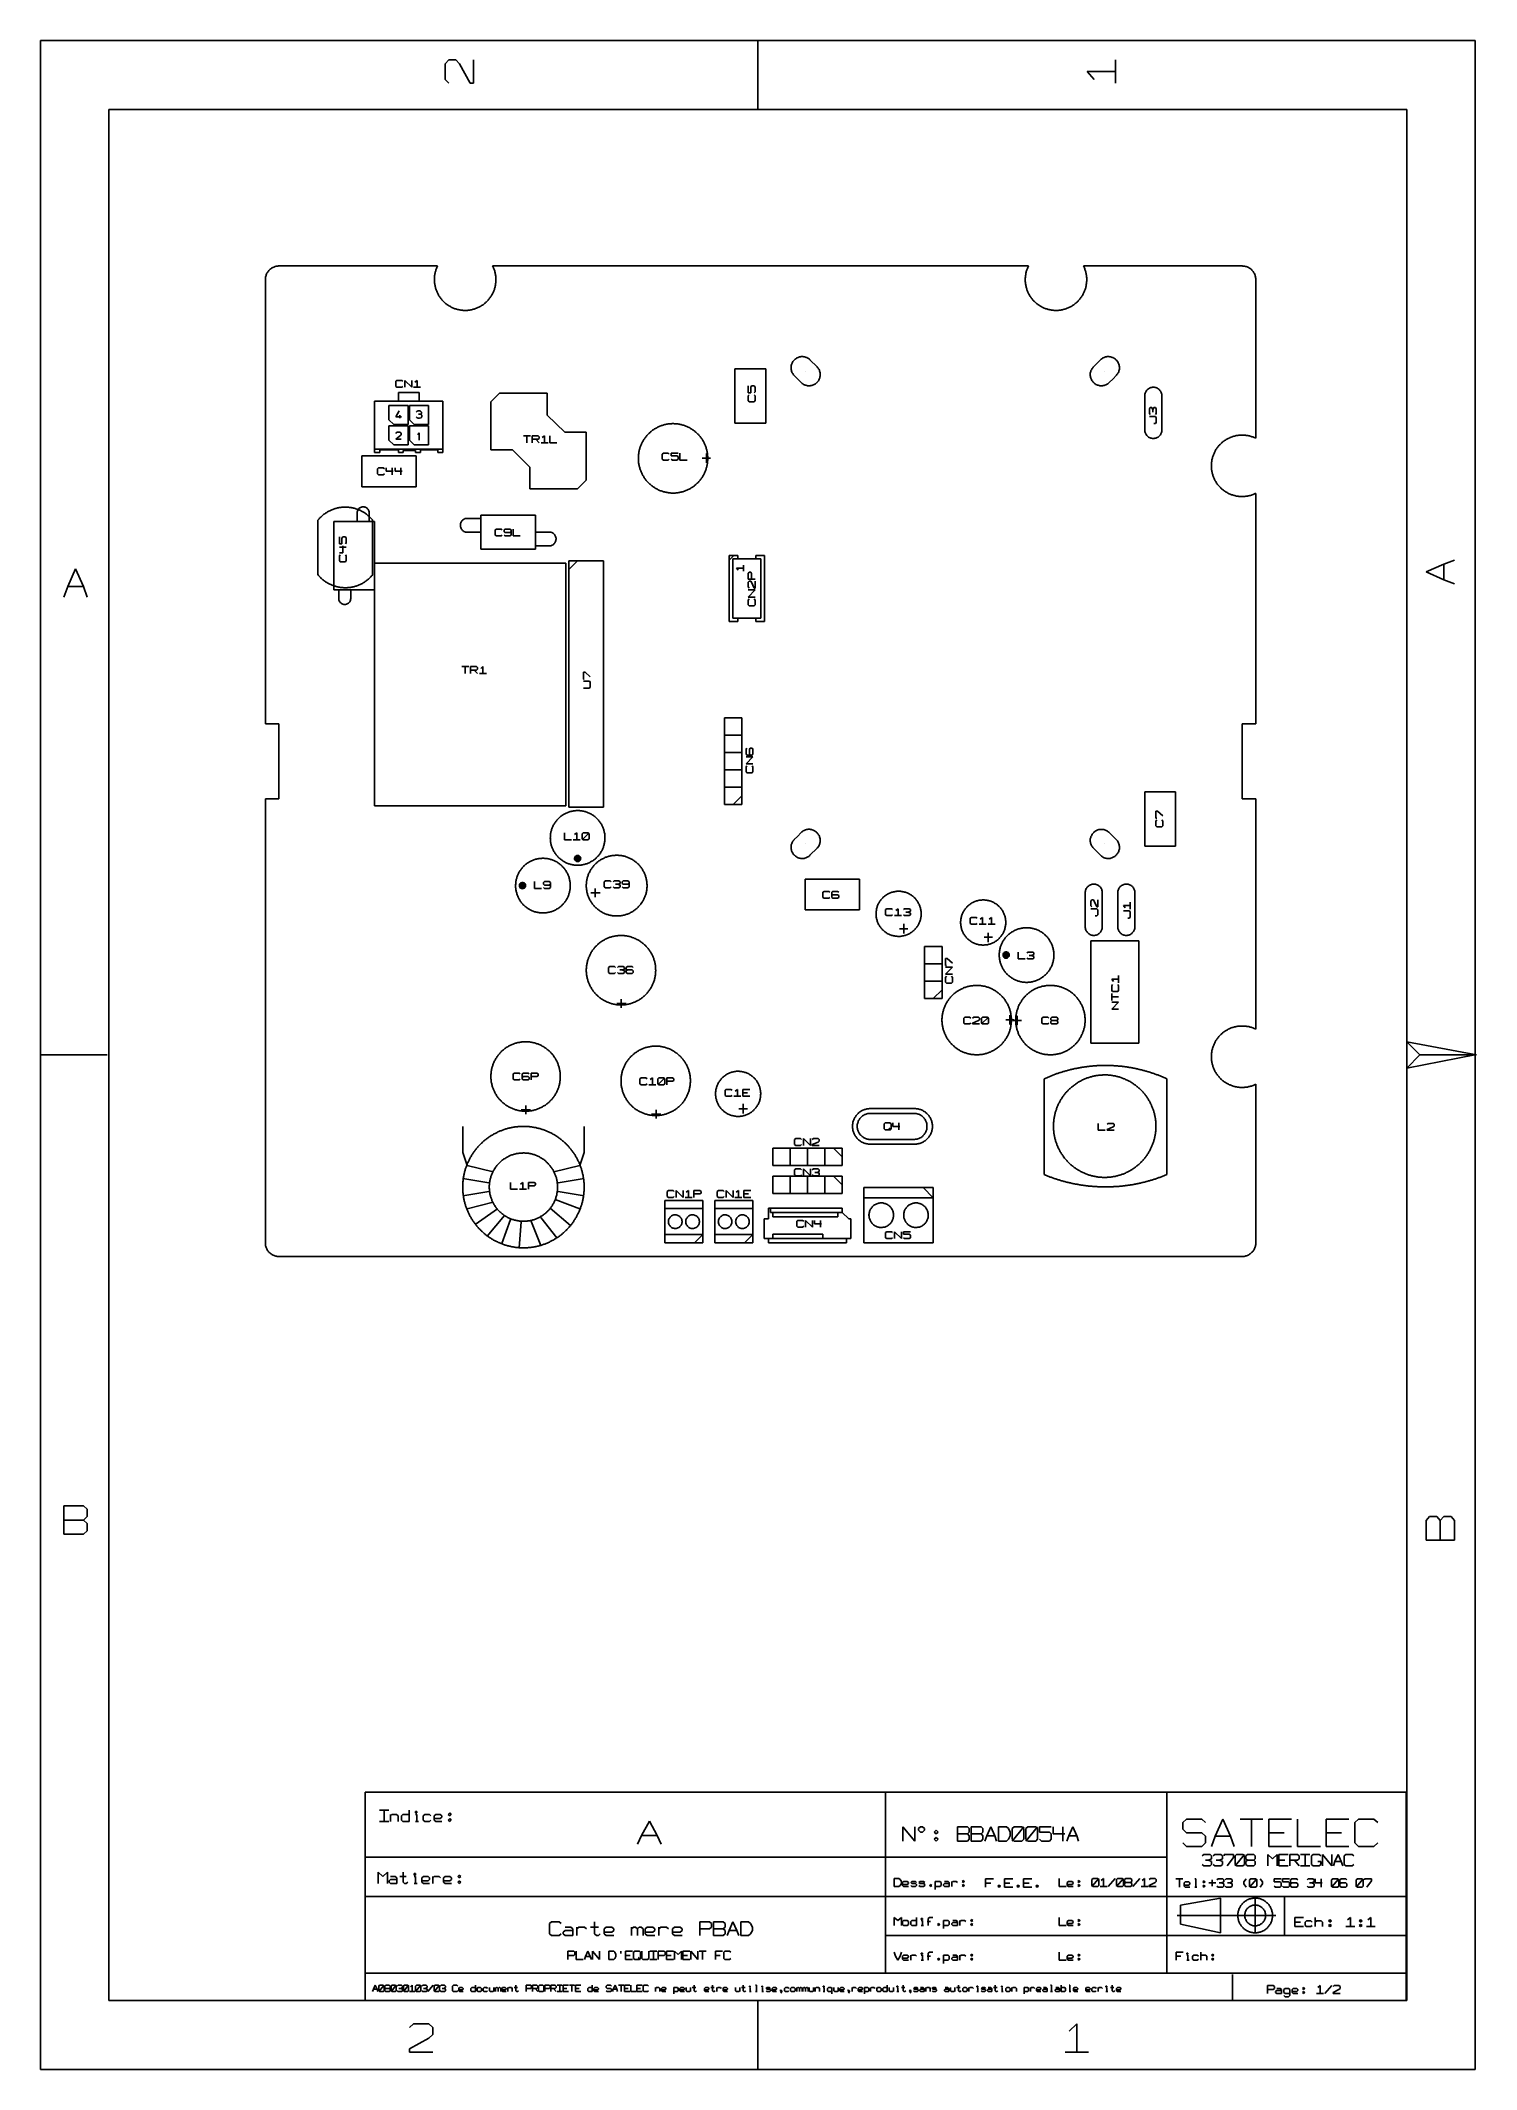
# Model space of a CAD drawing. Extents: x -93 to 502, y -337 to 504.
import ezdxf

# ---------------------------------------------------------------- set-up
doc = ezdxf.new("R2010")
doc.units = 0
doc.layers.add('1', color=1, linetype='CONTINUOUS')

msp = doc.modelspace()

# ---------------------------------------------------------------- linework, layer by layer
at = {"layer": '1'}
for p, q in [((501.08, 503.6), (-93.1, 503.6)), ((-93.1, 503.6), (-93.1, -336.68)), ((204, 503.6), (204, 475.32)), ((501.08, -336.68), (501.08, 503.6)), ((74.5, 493.97), (75.98, 495.6)), ((74.5, 487.5), (74.5, 493.97)), ((75.98, 485.9), (74.5, 487.5)), ((75.98, 495.6), (78.9, 495.6)), ((78.9, 495.6), (80.38, 493.97)), ((80.38, 493.97), (84.8, 485.9)), ((86.28, 485.9), (86.28, 495.6)), ((352.18, 490.75), (340.38, 490.75)), ((340.38, 490.75), (343.33, 487.5)), ((352.18, 485.9), (352.18, 495.6)), ((84.8, 485.9), (86.28, 485.9)), ((472.78, 475.12), (-64.8, 475.12)), ((-64.8, 475.12), (-64.8, -308.2)), ((472.78, 88.85), (472.78, 475.12)), ((0, 404.92), (0.05, 405.27)), ((0, 404.57), (0, 404.92)), ((0, 220.67), (0, 404.57)), ((0.05, 405.27), (0.1, 405.62)), ((0.1, 405.62), (0.18, 405.97)), ((0.18, 405.97), (0.28, 406.3)), ((0.28, 406.3), (0.38, 406.62)), ((0.38, 406.62), (0.53, 406.95)), ((0.53, 406.95), (0.68, 407.25)), ((0.68, 407.25), (0.85, 407.57)), ((0.85, 407.57), (1.05, 407.85)), ((1.05, 407.85), (1.25, 408.12)), ((1.25, 408.12), (1.48, 408.4)), ((1.48, 408.4), (1.73, 408.65)), ((1.73, 408.65), (1.98, 408.87)), ((1.98, 408.87), (2.25, 409.1)), ((2.25, 409.1), (2.55, 409.3)), ((2.55, 409.3), (2.83, 409.47)), ((2.83, 409.47), (3.15, 409.65)), ((3.15, 409.65), (3.45, 409.8)), ((3.45, 409.8), (3.78, 409.92)), ((3.78, 409.92), (4.13, 410.02)), ((4.13, 410.02), (4.45, 410.1)), ((4.45, 410.1), (4.8, 410.17)), ((4.8, 410.17), (5.15, 410.22)), ((5.15, 410.22), (5.5, 410.25)), ((5.5, 410.25), (5.65, 410.25)), ((5.65, 410.25), (71.35, 410.25)), ((70.05, 405.22), (70.03, 404.87)), ((70.03, 404.87), (70.03, 404.52)), ((70.03, 404.52), (70.03, 404.17)), ((70.03, 404.17), (70.05, 403.82)), ((70.1, 405.92), (70.05, 405.57)), ((70.05, 405.57), (70.05, 405.22)), ((70.05, 403.82), (70.08, 403.47)), ((70.08, 403.47), (70.1, 403.15)), ((70.13, 406.27), (70.1, 405.92)), ((70.18, 406.6), (70.13, 406.27)), ((70.25, 406.95), (70.18, 406.6)), ((70.33, 407.3), (70.25, 406.95)), ((70.4, 407.62), (70.33, 407.3)), ((70.48, 407.97), (70.4, 407.62)), ((70.58, 408.3), (70.48, 407.97)), ((70.68, 408.62), (70.58, 408.3)), ((70.8, 408.95), (70.68, 408.62)), ((70.93, 409.27), (70.8, 408.95)), ((71.05, 409.6), (70.93, 409.27)), ((71.2, 409.92), (71.05, 409.6)), ((71.35, 410.25), (71.2, 409.92)), ((94.25, 410.05), (94.15, 410.25)), ((94.15, 410.25), (316.08, 410.25)), ((94.4, 409.75), (94.25, 410.05)), ((94.53, 409.42), (94.4, 409.75)), ((94.65, 409.1), (94.53, 409.42)), ((94.78, 408.77), (94.65, 409.1)), ((94.88, 408.45), (94.78, 408.77)), ((95, 408.1), (94.88, 408.45)), ((95.08, 407.77), (95, 408.1)), ((95.18, 407.42), (95.08, 407.77)), ((95.23, 407.1), (95.18, 407.42)), ((95.3, 406.75), (95.23, 407.1)), ((95.35, 406.4), (95.3, 406.75)), ((95.4, 406.07), (95.35, 406.4)), ((95.43, 405.72), (95.4, 406.07)), ((95.48, 405.37), (95.43, 405.72)), ((95.43, 403.27), (95.45, 403.62)), ((95.45, 403.62), (95.48, 403.97)), ((95.48, 405.02), (95.48, 405.37)), ((95.48, 404.67), (95.48, 405.02)), ((95.48, 404.32), (95.48, 404.67)), ((95.48, 403.97), (95.48, 404.32)), ((314.78, 405.22), (314.75, 404.87)), ((314.75, 404.87), (314.75, 404.52)), ((314.75, 404.52), (314.75, 404.17)), ((314.75, 404.17), (314.78, 403.82)), ((314.8, 405.57), (314.78, 405.22)), ((314.78, 403.82), (314.8, 403.47)), ((314.83, 405.92), (314.8, 405.57)), ((314.8, 403.47), (314.83, 403.15)), ((314.88, 406.27), (314.83, 405.92)), ((314.93, 406.6), (314.88, 406.27)), ((314.98, 406.95), (314.93, 406.6)), ((315.05, 407.3), (314.98, 406.95)), ((315.13, 407.62), (315.05, 407.3)), ((315.2, 407.97), (315.13, 407.62)), ((315.3, 408.3), (315.2, 407.97)), ((315.43, 408.62), (315.3, 408.3)), ((315.53, 408.95), (315.43, 408.62)), ((315.65, 409.27), (315.53, 408.95)), ((315.8, 409.6), (315.65, 409.27)), ((315.93, 409.92), (315.8, 409.6)), ((316.08, 410.25), (315.93, 409.92)), ((338.98, 410.05), (338.9, 410.25)), ((338.9, 410.25), (404.58, 410.25)), ((339.13, 409.75), (338.98, 410.05)), ((339.25, 409.42), (339.13, 409.75)), ((339.4, 409.1), (339.25, 409.42)), ((339.5, 408.77), (339.4, 409.1)), ((339.63, 408.45), (339.5, 408.77)), ((339.73, 408.1), (339.63, 408.45)), ((339.8, 407.77), (339.73, 408.1)), ((339.9, 407.42), (339.8, 407.77)), ((339.98, 407.1), (339.9, 407.42)), ((340.03, 406.75), (339.98, 407.1)), ((340.08, 406.4), (340.03, 406.75)), ((340.13, 406.07), (340.08, 406.4)), ((340.18, 405.72), (340.13, 406.07)), ((340.15, 403.27), (340.18, 403.62)), ((340.2, 405.37), (340.18, 405.72)), ((340.18, 403.62), (340.2, 403.97)), ((340.2, 405.02), (340.2, 405.37)), ((340.23, 404.67), (340.2, 405.02)), ((340.2, 403.97), (340.23, 404.32)), ((340.23, 404.32), (340.23, 404.67)), ((404.58, 410.25), (404.93, 410.22)), ((404.93, 410.22), (405.28, 410.2)), ((405.28, 410.2), (405.63, 410.15)), ((405.63, 410.15), (405.98, 410.07)), ((405.98, 410.07), (406.3, 409.97)), ((406.3, 409.97), (406.63, 409.85)), ((406.63, 409.85), (406.95, 409.72)), ((406.95, 409.72), (407.25, 409.57)), ((407.25, 409.57), (407.58, 409.4)), ((407.58, 409.4), (407.85, 409.2)), ((407.85, 409.2), (408.13, 409)), ((408.13, 409), (408.4, 408.75)), ((408.4, 408.75), (408.65, 408.52)), ((408.65, 408.52), (408.88, 408.25)), ((408.88, 408.25), (409.1, 407.97)), ((409.1, 407.97), (409.3, 407.7)), ((409.3, 407.7), (409.48, 407.4)), ((409.48, 407.4), (409.65, 407.1)), ((409.65, 407.1), (409.8, 406.77)), ((409.8, 406.77), (409.93, 406.45)), ((409.93, 406.45), (410.03, 406.12)), ((410.03, 406.12), (410.1, 405.77)), ((410.1, 405.77), (410.18, 405.45)), ((410.18, 405.45), (410.23, 405.1)), ((410.23, 405.1), (410.25, 404.75)), ((410.25, 404.75), (410.25, 404.57)), ((410.25, 404.57), (410.25, 338.9)), ((70.1, 403.15), (70.15, 402.8)), ((70.15, 402.8), (70.2, 402.45)), ((70.2, 402.45), (70.28, 402.1)), ((70.28, 402.1), (70.35, 401.77)), ((70.35, 401.77), (70.43, 401.42)), ((70.43, 401.42), (70.5, 401.1)), ((70.5, 401.1), (70.6, 400.75)), ((70.6, 400.75), (70.73, 400.42)), ((70.73, 400.42), (70.85, 400.1)), ((70.85, 400.1), (70.98, 399.77)), ((70.98, 399.77), (71.1, 399.45)), ((71.1, 399.45), (71.25, 399.15)), ((71.25, 399.15), (71.4, 398.82)), ((71.4, 398.82), (71.55, 398.52)), ((71.55, 398.52), (71.73, 398.22)), ((71.73, 398.22), (71.9, 397.92)), ((71.9, 397.92), (72.1, 397.62)), ((72.1, 397.62), (72.3, 397.32)), ((72.3, 397.32), (72.5, 397.05)), ((72.5, 397.05), (72.7, 396.77)), ((72.7, 396.77), (72.93, 396.5)), ((72.93, 396.5), (73.15, 396.22)), ((73.15, 396.22), (73.38, 395.97)), ((73.38, 395.97), (73.63, 395.72)), ((73.63, 395.72), (73.85, 395.47)), ((73.85, 395.47), (74.13, 395.22)), ((74.13, 395.22), (74.38, 395)), ((74.38, 395), (74.63, 394.77)), ((91, 394.87), (91.25, 395.1)), ((91.25, 395.1), (91.5, 395.32)), ((91.5, 395.32), (91.75, 395.57)), ((91.75, 395.57), (92, 395.82)), ((92, 395.82), (92.23, 396.07)), ((92.23, 396.07), (92.48, 396.35)), ((92.48, 396.35), (92.68, 396.62)), ((92.68, 396.62), (92.9, 396.9)), ((92.9, 396.9), (93.1, 397.17)), ((93.1, 397.17), (93.3, 397.45)), ((93.3, 397.45), (93.5, 397.75)), ((93.5, 397.75), (93.68, 398.05)), ((93.68, 398.05), (93.85, 398.35)), ((93.85, 398.35), (94.03, 398.65)), ((94.03, 398.65), (94.18, 398.95)), ((94.18, 398.95), (94.33, 399.27)), ((94.33, 399.27), (94.48, 399.6)), ((94.48, 399.6), (94.6, 399.92)), ((94.6, 399.92), (94.73, 400.25)), ((94.73, 400.25), (94.85, 400.57)), ((94.85, 400.57), (94.95, 400.9)), ((94.95, 400.9), (95.05, 401.22)), ((95.05, 401.22), (95.13, 401.57)), ((95.13, 401.57), (95.2, 401.9)), ((95.2, 401.9), (95.28, 402.25)), ((95.28, 402.25), (95.33, 402.6)), ((95.33, 402.6), (95.38, 402.95)), ((95.38, 402.95), (95.43, 403.27)), ((314.83, 403.15), (314.88, 402.8)), ((314.88, 402.8), (314.93, 402.45)), ((314.93, 402.45), (315, 402.1)), ((315, 402.1), (315.08, 401.77)), ((315.08, 401.77), (315.15, 401.42)), ((315.15, 401.42), (315.25, 401.1)), ((315.25, 401.1), (315.35, 400.75)), ((315.35, 400.75), (315.45, 400.42)), ((315.45, 400.42), (315.58, 400.1)), ((315.58, 400.1), (315.7, 399.77)), ((315.7, 399.77), (315.83, 399.45)), ((315.83, 399.45), (315.98, 399.15)), ((315.98, 399.15), (316.13, 398.82)), ((316.13, 398.82), (316.3, 398.52)), ((316.3, 398.52), (316.45, 398.22)), ((316.45, 398.22), (316.65, 397.92)), ((316.65, 397.92), (316.83, 397.62)), ((316.83, 397.62), (317.03, 397.32)), ((317.03, 397.32), (317.23, 397.05)), ((317.23, 397.05), (317.43, 396.77)), ((317.43, 396.77), (317.65, 396.5)), ((317.65, 396.5), (317.88, 396.22)), ((317.88, 396.22), (318.1, 395.97)), ((318.1, 395.97), (318.35, 395.72)), ((318.35, 395.72), (318.6, 395.47)), ((318.6, 395.47), (318.85, 395.22)), ((318.85, 395.22), (319.1, 395)), ((319.1, 395), (319.38, 394.77)), ((335.73, 394.87), (335.98, 395.1)), ((335.98, 395.1), (336.23, 395.32)), ((336.23, 395.32), (336.48, 395.57)), ((336.48, 395.57), (336.73, 395.82)), ((336.73, 395.82), (336.98, 396.07)), ((336.98, 396.07), (337.2, 396.35)), ((337.2, 396.35), (337.43, 396.62)), ((337.43, 396.62), (337.63, 396.9)), ((337.63, 396.9), (337.83, 397.17)), ((337.83, 397.17), (338.03, 397.45)), ((338.03, 397.45), (338.23, 397.75)), ((338.23, 397.75), (338.4, 398.05)), ((338.4, 398.05), (338.58, 398.35)), ((338.58, 398.35), (338.75, 398.65)), ((338.75, 398.65), (338.9, 398.95)), ((338.9, 398.95), (339.05, 399.27)), ((339.05, 399.27), (339.2, 399.6)), ((339.2, 399.6), (339.33, 399.92)), ((339.33, 399.92), (339.45, 400.25)), ((339.45, 400.25), (339.58, 400.57)), ((339.58, 400.57), (339.68, 400.9)), ((339.68, 400.9), (339.78, 401.22)), ((339.78, 401.22), (339.85, 401.57)), ((339.85, 401.57), (339.93, 401.9)), ((339.93, 401.9), (340, 402.25)), ((340, 402.25), (340.05, 402.6)), ((340.05, 402.6), (340.1, 402.95)), ((340.1, 402.95), (340.15, 403.27)), ((74.63, 394.77), (74.9, 394.55)), ((74.9, 394.55), (75.18, 394.35)), ((75.18, 394.35), (75.48, 394.15)), ((75.48, 394.15), (75.75, 393.95)), ((75.75, 393.95), (76.05, 393.75)), ((76.05, 393.75), (76.35, 393.57)), ((76.35, 393.57), (76.65, 393.4)), ((76.65, 393.4), (76.95, 393.25)), ((76.95, 393.25), (77.28, 393.1)), ((77.28, 393.1), (77.58, 392.95)), ((77.58, 392.95), (77.9, 392.8)), ((77.9, 392.8), (78.23, 392.67)), ((78.23, 392.67), (78.55, 392.55)), ((78.55, 392.55), (78.9, 392.45)), ((78.9, 392.45), (79.23, 392.35)), ((79.23, 392.35), (79.55, 392.25)), ((79.55, 392.25), (79.9, 392.17)), ((79.9, 392.17), (80.23, 392.1)), ((80.23, 392.1), (80.58, 392.05)), ((80.58, 392.05), (80.93, 391.97)), ((80.93, 391.97), (81.28, 391.95)), ((81.28, 391.95), (81.63, 391.9)), ((81.63, 391.9), (81.95, 391.87)), ((81.95, 391.87), (82.3, 391.85)), ((82.3, 391.85), (82.65, 391.85)), ((82.65, 391.85), (83, 391.85)), ((83, 391.85), (83.35, 391.87)), ((83.35, 391.87), (83.7, 391.87)), ((83.7, 391.87), (84.05, 391.92)), ((84.05, 391.92), (84.4, 391.95)), ((84.4, 391.95), (84.73, 392)), ((84.73, 392), (85.08, 392.07)), ((85.08, 392.07), (85.43, 392.12)), ((85.43, 392.12), (85.75, 392.2)), ((85.75, 392.2), (86.1, 392.3)), ((86.1, 392.3), (86.43, 392.4)), ((86.43, 392.4), (86.78, 392.5)), ((86.78, 392.5), (87.1, 392.62)), ((87.1, 392.62), (87.43, 392.72)), ((87.43, 392.72), (87.75, 392.87)), ((87.75, 392.87), (88.05, 393)), ((88.05, 393), (88.38, 393.15)), ((88.38, 393.15), (88.68, 393.32)), ((88.68, 393.32), (89, 393.47)), ((89, 393.47), (89.3, 393.65)), ((89.3, 393.65), (89.6, 393.85)), ((89.6, 393.85), (89.88, 394.02)), ((89.88, 394.02), (90.18, 394.22)), ((90.18, 394.22), (90.45, 394.42)), ((90.45, 394.42), (90.73, 394.65)), ((90.73, 394.65), (91, 394.87)), ((319.38, 394.77), (319.65, 394.55)), ((319.65, 394.55), (319.93, 394.35)), ((319.93, 394.35), (320.2, 394.15)), ((320.2, 394.15), (320.48, 393.95)), ((320.48, 393.95), (320.78, 393.75)), ((320.78, 393.75), (321.08, 393.57)), ((321.08, 393.57), (321.38, 393.4)), ((321.38, 393.4), (321.7, 393.25)), ((321.7, 393.25), (322, 393.1)), ((322, 393.1), (322.33, 392.95)), ((322.33, 392.95), (322.63, 392.8)), ((322.63, 392.8), (322.95, 392.67)), ((322.95, 392.67), (323.3, 392.55)), ((323.3, 392.55), (323.63, 392.45)), ((323.63, 392.45), (323.95, 392.35)), ((323.95, 392.35), (324.28, 392.25)), ((324.28, 392.25), (324.63, 392.17)), ((324.63, 392.17), (324.98, 392.1)), ((324.98, 392.1), (325.3, 392.05)), ((325.3, 392.05), (325.65, 391.97)), ((325.65, 391.97), (326, 391.95)), ((326, 391.95), (326.35, 391.9)), ((326.35, 391.9), (326.7, 391.87)), ((326.7, 391.87), (327.05, 391.85)), ((327.05, 391.85), (327.38, 391.85)), ((327.38, 391.85), (327.73, 391.85)), ((327.73, 391.85), (328.08, 391.87)), ((328.08, 391.87), (328.43, 391.87)), ((328.43, 391.87), (328.78, 391.92)), ((328.78, 391.92), (329.13, 391.95)), ((329.13, 391.95), (329.48, 392)), ((329.48, 392), (329.8, 392.07)), ((329.8, 392.07), (330.15, 392.12)), ((330.15, 392.12), (330.5, 392.2)), ((330.5, 392.2), (330.83, 392.3)), ((330.83, 392.3), (331.15, 392.4)), ((331.15, 392.4), (331.5, 392.5)), ((331.5, 392.5), (331.83, 392.62)), ((331.83, 392.62), (332.15, 392.72)), ((332.15, 392.72), (332.48, 392.87)), ((332.48, 392.87), (332.8, 393)), ((332.8, 393), (333.1, 393.15)), ((333.1, 393.15), (333.43, 393.32)), ((333.43, 393.32), (333.73, 393.47)), ((333.73, 393.47), (334.03, 393.65)), ((334.03, 393.65), (334.33, 393.85)), ((334.33, 393.85), (334.6, 394.02)), ((334.6, 394.02), (334.9, 394.22)), ((334.9, 394.22), (335.18, 394.42)), ((335.18, 394.42), (335.45, 394.65)), ((335.45, 394.65), (335.73, 394.87)), ((217.95, 369.4), (218.05, 369.73)), ((218.05, 369.73), (218.2, 370.05)), ((218.2, 370.05), (218.35, 370.35)), ((218.35, 370.35), (218.55, 370.65)), ((218.55, 370.65), (218.75, 370.93)), ((218.75, 370.93), (218.98, 371.2)), ((218.98, 371.2), (219.08, 371.28)), ((219.08, 371.28), (219.18, 371.4)), ((219.18, 371.4), (219.43, 371.63)), ((219.43, 371.63), (219.7, 371.85)), ((219.7, 371.85), (220, 372.05)), ((220, 372.05), (220.3, 372.2)), ((220.3, 372.2), (220.63, 372.35)), ((220.63, 372.35), (220.95, 372.48)), ((220.95, 372.48), (221.28, 372.58)), ((221.28, 372.58), (221.63, 372.65)), ((221.63, 372.65), (221.98, 372.7)), ((221.98, 372.7), (222.3, 372.73)), ((222.3, 372.73), (222.65, 372.7)), ((222.65, 372.7), (223, 372.68)), ((223, 372.68), (223.35, 372.6)), ((223.35, 372.6), (223.7, 372.53)), ((223.7, 372.53), (224.03, 372.4)), ((224.03, 372.4), (224.35, 372.28)), ((224.35, 372.28), (224.65, 372.1)), ((224.65, 372.1), (224.95, 371.93)), ((224.95, 371.93), (225.23, 371.73)), ((225.23, 371.73), (225.48, 371.48)), ((225.48, 371.48), (225.58, 371.4)), ((225.58, 371.4), (228.53, 368.45)), ((343, 368.45), (345.93, 371.4)), ((345.93, 371.4), (346.18, 371.63)), ((346.18, 371.63), (346.45, 371.85)), ((346.45, 371.85), (346.75, 372.05)), ((346.75, 372.05), (347.05, 372.2)), ((347.05, 372.2), (347.38, 372.35)), ((347.38, 372.35), (347.7, 372.48)), ((347.7, 372.48), (348.03, 372.58)), ((348.03, 372.58), (348.38, 372.65)), ((348.38, 372.65), (348.73, 372.7)), ((348.73, 372.7), (349.05, 372.73)), ((349.05, 372.73), (349.4, 372.7)), ((349.4, 372.7), (349.75, 372.68)), ((349.75, 372.68), (350.1, 372.6)), ((350.1, 372.6), (350.45, 372.53)), ((350.45, 372.53), (350.78, 372.4)), ((350.78, 372.4), (351.1, 372.28)), ((351.1, 372.28), (351.4, 372.1)), ((351.4, 372.1), (351.7, 371.93)), ((351.7, 371.93), (351.98, 371.73)), ((351.98, 371.73), (352.23, 371.48)), ((352.23, 371.48), (352.33, 371.4)), ((352.33, 371.4), (352.43, 371.28)), ((352.43, 371.28), (352.68, 371.03)), ((352.68, 371.03), (352.9, 370.75)), ((352.9, 370.75), (353.08, 370.48)), ((353.08, 370.48), (353.25, 370.18)), ((353.25, 370.18), (353.4, 369.85)), ((353.4, 369.85), (353.53, 369.53)), ((54.05, 362.5), (54.53, 362.85)), ((54.05, 360.37), (54.05, 362.5)), ((54.53, 362.85), (56.48, 362.85)), ((56.48, 362.85), (56.95, 362.5)), ((57.73, 360.02), (57.73, 362.85)), ((57.73, 362.85), (60.63, 360.02)), ((60.63, 360.02), (60.63, 362.85)), ((62.85, 362.85), (61.88, 362.15)), ((62.85, 360.02), (62.85, 362.85)), ((207.25, 367.65), (194.5, 367.65)), ((194.5, 367.65), (194.5, 345.18)), ((207.25, 345.18), (207.25, 367.65)), ((217.75, 368.38), (217.8, 368.73)), ((217.75, 368.02), (217.75, 368.38)), ((217.78, 367.67), (217.75, 368.02)), ((217.8, 367.32), (217.78, 367.67)), ((217.8, 368.73), (217.85, 369.05)), ((217.88, 366.97), (217.8, 367.32)), ((217.85, 369.05), (217.95, 369.4)), ((217.98, 366.65), (217.88, 366.97)), ((218.1, 366.32), (217.98, 366.65)), ((218.25, 366), (218.1, 366.32)), ((218.43, 365.7), (218.25, 366)), ((218.63, 365.42), (218.43, 365.7)), ((218.83, 365.15), (218.63, 365.42)), ((219.08, 364.87), (218.83, 365.15)), ((220.68, 363.27), (219.08, 364.87)), ((222, 361.95), (220.68, 363.27)), ((222.1, 361.85), (222, 361.95)), ((222.38, 361.62), (222.1, 361.85)), ((222.65, 361.42), (222.38, 361.62)), ((222.95, 361.22), (222.65, 361.42)), ((223.8, 366.67), (223.78, 366.67)), ((223.78, 366.67), (223.78, 366.65)), ((223.78, 366.65), (223.8, 366.65)), ((223.8, 366.65), (223.8, 366.67)), ((227.88, 361.5), (227.6, 361.3)), ((228.15, 361.72), (227.88, 361.5)), ((228.4, 361.95), (228.15, 361.72)), ((228.53, 362.05), (228.4, 361.95)), ((228.53, 368.45), (228.75, 368.2)), ((228.6, 362.15), (228.53, 362.05)), ((228.83, 362.42), (228.6, 362.15)), ((228.75, 368.2), (228.98, 367.93)), ((229.05, 362.7), (228.83, 362.42)), ((228.98, 367.93), (229.18, 367.65)), ((229.23, 363), (229.05, 362.7)), ((229.18, 367.65), (229.33, 367.33)), ((229.4, 363.3), (229.23, 363)), ((229.33, 367.33), (229.48, 367.03)), ((229.53, 363.62), (229.4, 363.3)), ((229.48, 367.03), (229.6, 366.7)), ((229.65, 363.95), (229.53, 363.62)), ((229.6, 366.7), (229.7, 366.35)), ((229.73, 364.27), (229.65, 363.95)), ((229.7, 366.35), (229.78, 366.02)), ((229.8, 364.62), (229.73, 364.27)), ((229.78, 366.02), (229.83, 365.67)), ((229.83, 364.97), (229.8, 364.62)), ((229.83, 365.67), (229.85, 365.32)), ((229.85, 365.32), (229.83, 364.97)), ((341.68, 365.55), (341.7, 365.88)), ((341.68, 365.2), (341.68, 365.55)), ((341.68, 364.85), (341.68, 365.2)), ((341.73, 364.5), (341.68, 364.85)), ((341.7, 365.88), (341.78, 366.23)), ((341.8, 364.15), (341.73, 364.5)), ((341.78, 366.23), (341.85, 366.58)), ((341.9, 363.83), (341.8, 364.15)), ((341.85, 366.58), (341.98, 366.9)), ((342.03, 363.5), (341.9, 363.83)), ((341.98, 366.9), (342.13, 367.23)), ((342.18, 363.17), (342.03, 363.5)), ((342.13, 367.23), (342.28, 367.53)), ((342.35, 362.88), (342.18, 363.17)), ((342.28, 367.53), (342.48, 367.83)), ((342.55, 362.58), (342.35, 362.88)), ((342.48, 367.83), (342.68, 368.1)), ((342.75, 362.3), (342.55, 362.58)), ((342.68, 368.1), (342.9, 368.35)), ((343, 362.05), (342.75, 362.3)), ((342.9, 368.35), (343, 368.45)), ((343.1, 361.95), (343, 362.05)), ((343.2, 361.85), (343.1, 361.95)), ((343.45, 361.62), (343.2, 361.85)), ((343.73, 361.42), (343.45, 361.62)), ((344.03, 361.22), (343.73, 361.42)), ((347.73, 366.67), (347.7, 366.67)), ((347.7, 366.67), (347.7, 366.65)), ((347.7, 366.65), (347.73, 366.65)), ((347.73, 366.65), (347.73, 366.67)), ((348.98, 361.5), (348.68, 361.3)), ((349.25, 361.72), (348.98, 361.5)), ((349.5, 361.95), (349.25, 361.72)), ((351.1, 363.55), (349.5, 361.95)), ((352.43, 364.88), (351.1, 363.55)), ((352.53, 364.98), (352.43, 364.88)), ((352.75, 365.25), (352.53, 364.98)), ((352.98, 365.53), (352.75, 365.25)), ((353.15, 365.83), (352.98, 365.53)), ((353.33, 366.12), (353.15, 365.83)), ((353.45, 366.45), (353.33, 366.12)), ((353.58, 366.78), (353.45, 366.45)), ((353.53, 369.53), (353.63, 369.18)), ((353.65, 367.13), (353.58, 366.78)), ((353.63, 369.18), (353.7, 368.85)), ((353.73, 367.45), (353.65, 367.13)), ((353.7, 368.85), (353.75, 368.5)), ((353.75, 367.8), (353.73, 367.45)), ((353.75, 368.5), (353.75, 368.15)), ((353.75, 368.15), (353.75, 367.8)), ((45.28, 354.22), (45.28, 334.42)), ((73.55, 354.22), (45.28, 354.22)), ((54.53, 360.02), (54.05, 360.37)), ((56.48, 360.02), (54.53, 360.02)), ((63.65, 357.9), (55.18, 357.9)), ((55.18, 357.9), (55.18, 354.22)), ((56.95, 360.37), (56.48, 360.02)), ((57.43, 354.22), (63.65, 354.22)), ((61.4, 360.02), (64.3, 360.02)), ((63.65, 354.22), (63.65, 357.9)), ((73.55, 334.42), (73.55, 354.22)), ((97.03, 357.52), (93.43, 353.92)), ((93.43, 353.92), (93.43, 334.15)), ((116.78, 357.52), (97.03, 357.52)), ((116.78, 348.52), (116.78, 357.52)), ((200, 357.65), (200, 360.58)), ((201.05, 357.65), (200, 357.65)), ((200, 356.4), (200.35, 356.9)), ((200, 354.48), (200, 356.4)), ((200.35, 353.98), (200, 354.48)), ((202.48, 353.98), (200.35, 353.98)), ((201.4, 360.58), (201.05, 360.08)), ((201.05, 360.08), (201.05, 357.65)), ((202.48, 360.58), (201.4, 360.58)), ((202.83, 360.08), (202.48, 360.58)), ((202.48, 357.65), (202.83, 358.15)), ((202.48, 356.9), (202.83, 356.4)), ((202.83, 354.48), (202.48, 353.98)), ((202.83, 358.15), (202.83, 360.08)), ((202.83, 356.4), (202.83, 354.48)), ((223.25, 361.07), (222.95, 361.22)), ((223.58, 360.92), (223.25, 361.07)), ((223.9, 360.82), (223.58, 360.92)), ((224.23, 360.72), (223.9, 360.82)), ((224.58, 360.67), (224.23, 360.72)), ((224.93, 360.62), (224.58, 360.67)), ((225.28, 360.62), (224.93, 360.62)), ((225.63, 360.65), (225.28, 360.62)), ((225.98, 360.7), (225.63, 360.65)), ((226.3, 360.75), (225.98, 360.7)), ((226.65, 360.85), (226.3, 360.75)), ((226.98, 360.97), (226.65, 360.85)), ((227.28, 361.12), (226.98, 360.97)), ((227.6, 361.3), (227.28, 361.12)), ((344.35, 361.07), (344.03, 361.22)), ((344.65, 360.92), (344.35, 361.07)), ((345, 360.82), (344.65, 360.92)), ((345.33, 360.72), (345, 360.82)), ((345.68, 360.67), (345.33, 360.72)), ((346.03, 360.62), (345.68, 360.67)), ((346.38, 360.62), (346.03, 360.62)), ((346.73, 360.65), (346.38, 360.62)), ((347.05, 360.7), (346.73, 360.65)), ((347.4, 360.75), (347.05, 360.7)), ((347.73, 360.85), (347.4, 360.75)), ((348.08, 360.97), (347.73, 360.85)), ((348.38, 361.12), (348.08, 360.97)), ((348.68, 361.3), (348.38, 361.12)), ((364.28, 356.82), (364.33, 357.17)), ((364.28, 356.47), (364.28, 356.82)), ((364.28, 342.35), (364.28, 356.47)), ((364.33, 357.17), (364.43, 357.52)), ((364.43, 357.52), (364.53, 357.85)), ((364.53, 357.85), (364.68, 358.15)), ((364.68, 358.15), (364.88, 358.45)), ((364.88, 358.45), (365.08, 358.75)), ((365.08, 358.75), (365.3, 359)), ((365.3, 359), (365.58, 359.22)), ((365.58, 359.22), (365.85, 359.42)), ((365.85, 359.42), (366.15, 359.62)), ((366.15, 359.62), (366.48, 359.75)), ((366.48, 359.75), (366.8, 359.88)), ((366.8, 359.88), (367.13, 359.95)), ((367.13, 359.95), (367.48, 360)), ((367.48, 360), (367.8, 360.02)), ((367.8, 360.02), (368.15, 360)), ((368.15, 360), (368.5, 359.95)), ((368.5, 359.95), (368.83, 359.88)), ((368.83, 359.88), (369.15, 359.75)), ((369.15, 359.75), (369.48, 359.6)), ((369.48, 359.6), (369.78, 359.43)), ((369.78, 359.43), (370.05, 359.2)), ((370.05, 359.2), (370.3, 358.98)), ((370.3, 358.98), (370.55, 358.73)), ((370.55, 358.73), (370.75, 358.43)), ((370.75, 358.43), (370.93, 358.13)), ((370.93, 358.13), (371.08, 357.83)), ((371.08, 357.83), (371.2, 357.5)), ((371.2, 357.5), (371.28, 357.15)), ((371.28, 357.15), (371.33, 356.8)), ((371.33, 356.8), (371.35, 356.48)), ((371.35, 356.48), (371.35, 349.12)), ((59.13, 352.52), (51.2, 352.52)), ((51.2, 352.52), (51.2, 346.57)), ((51.2, 346.57), (53.2, 344.6)), ((53.2, 344.6), (59.13, 344.6)), ((55.45, 350.25), (54.05, 347.8)), ((54.05, 347.8), (56.35, 347.8)), ((55.7, 348.4), (55.7, 347.22)), ((59.13, 344.6), (59.13, 352.52)), ((67.63, 352.52), (59.7, 352.52)), ((59.7, 352.52), (59.7, 346.57)), ((59.7, 346.57), (61.68, 344.6)), ((61.68, 344.6), (67.63, 344.6)), ((62.53, 349.65), (62.65, 349.9)), ((62.9, 347.32), (62.53, 347.8)), ((62.65, 349.9), (62.9, 350.12)), ((62.9, 350.12), (63.28, 350.25)), ((63.28, 347.22), (62.9, 347.32)), ((63.28, 350.25), (63.8, 350.25)), ((63.8, 347.22), (63.28, 347.22)), ((64.18, 348.82), (63.4, 348.82)), ((63.8, 350.25), (64.3, 350.12)), ((64.48, 347.32), (63.8, 347.22)), ((64.48, 348.95), (64.18, 348.82)), ((64.18, 348.82), (64.58, 348.75)), ((64.3, 350.12), (64.58, 349.9)), ((64.58, 349.07), (64.48, 348.95)), ((64.7, 347.57), (64.48, 347.32)), ((64.58, 349.9), (64.7, 349.65)), ((64.7, 349.3), (64.58, 349.07)), ((64.58, 348.75), (64.83, 348.4)), ((64.7, 349.65), (64.7, 349.3)), ((64.83, 347.92), (64.7, 347.57)), ((64.83, 348.4), (64.83, 347.92)), ((67.63, 344.6), (67.63, 352.52)), ((123.98, 341.35), (116.78, 348.52)), ((165.42, 344.53), (165.07, 344.43)), ((165.75, 344.6), (165.42, 344.53)), ((166.1, 344.68), (165.75, 344.6)), ((166.45, 344.73), (166.1, 344.68)), ((166.8, 344.8), (166.45, 344.73)), ((167.12, 344.83), (166.8, 344.8)), ((167.47, 344.88), (167.12, 344.83)), ((167.82, 344.9), (167.47, 344.88)), ((168.18, 344.93), (167.82, 344.9)), ((168.53, 344.95), (168.18, 344.93)), ((168.88, 344.95), (168.53, 344.95)), ((169.1, 344.95), (168.88, 344.95)), ((169.45, 344.93), (169.1, 344.95)), ((169.8, 344.9), (169.45, 344.93)), ((170.15, 344.88), (169.8, 344.9)), ((170.5, 344.85), (170.15, 344.88)), ((170.85, 344.8), (170.5, 344.85)), ((171.2, 344.75), (170.85, 344.8)), ((171.55, 344.7), (171.2, 344.75)), ((171.88, 344.63), (171.55, 344.7)), ((172.23, 344.55), (171.88, 344.63)), ((172.55, 344.45), (172.23, 344.55)), ((194.5, 345.18), (207.25, 345.18)), ((366.18, 351.1), (366.53, 351.57)), ((366.18, 349.15), (366.18, 351.1)), ((366.53, 348.67), (366.18, 349.15)), ((366.18, 347.9), (368.65, 347.9)), ((366.53, 351.57), (367.23, 351.57)), ((367.23, 351.57), (367.6, 350.62)), ((367.6, 350.62), (367.95, 351.57)), ((367.6, 349.65), (367.6, 350.62)), ((367.95, 351.57), (368.65, 351.57)), ((368.65, 345), (367.95, 345)), ((368.65, 351.57), (369, 351.1)), ((369, 349.15), (368.65, 348.67)), ((368.65, 347.9), (369, 347.42)), ((369, 345.47), (368.65, 345)), ((369, 351.1), (369, 349.15)), ((369, 347.42), (369, 345.47)), ((371.35, 349.12), (371.35, 342.35)), ((59.13, 344.02), (51.2, 344.02)), ((51.2, 344.02), (51.2, 338.1)), ((51.2, 338.1), (53.2, 336.12)), ((53.2, 336.12), (59.13, 336.12)), ((54.05, 340.87), (54.18, 341.12)), ((56.08, 340.17), (54.05, 338.45)), ((54.05, 338.45), (56.23, 338.45)), ((54.18, 341.12), (54.43, 341.35)), ((54.43, 341.35), (54.73, 341.47)), ((54.73, 341.47), (55.53, 341.47)), ((55.53, 341.47), (55.8, 341.35)), ((55.8, 341.35), (56.08, 341.12)), ((56.08, 341.12), (56.23, 340.87)), ((56.23, 340.42), (56.08, 340.17)), ((56.23, 340.87), (56.23, 340.42)), ((59.13, 336.12), (59.13, 344.02)), ((67.63, 344.02), (59.7, 344.02)), ((59.7, 344.02), (59.7, 338.1)), ((59.7, 338.1), (61.68, 336.12)), ((61.68, 336.12), (67.63, 336.12)), ((63.15, 340.32), (63.65, 341.2)), ((63.65, 341.2), (63.65, 338.17)), ((67.63, 336.12), (67.63, 344.02)), ((106.88, 339.87), (109.78, 339.87)), ((108.33, 339.87), (108.33, 337.05)), ((110.55, 337.05), (110.55, 339.87)), ((110.55, 339.87), (112.98, 339.87)), ((112.98, 338.47), (110.55, 338.47)), ((112, 338.47), (113.45, 337.05)), ((112.98, 339.87), (113.45, 339.52)), ((113.45, 338.82), (112.98, 338.47)), ((113.45, 339.52), (113.45, 338.82)), ((114.23, 337.05), (117.13, 337.05)), ((115.68, 339.87), (114.7, 339.17)), ((115.68, 337.05), (115.68, 339.87)), ((117.9, 339.87), (117.9, 337.05)), ((117.9, 337.05), (120.8, 337.05)), ((132.95, 341.35), (123.98, 341.35)), ((132.95, 321.57), (132.95, 341.35)), ((155.67, 336.23), (155.52, 335.9)), ((155.8, 336.55), (155.67, 336.23)), ((155.95, 336.88), (155.8, 336.55)), ((156.12, 337.18), (155.95, 336.88)), ((156.27, 337.48), (156.12, 337.18)), ((156.45, 337.8), (156.27, 337.48)), ((156.62, 338.1), (156.45, 337.8)), ((156.82, 338.38), (156.62, 338.1)), ((157, 338.68), (156.82, 338.38)), ((157.2, 338.95), (157, 338.68)), ((157.42, 339.25), (157.2, 338.95)), ((157.62, 339.53), (157.42, 339.25)), ((157.85, 339.8), (157.62, 339.53)), ((158.07, 340.05), (157.85, 339.8)), ((158.3, 340.33), (158.07, 340.05)), ((158.55, 340.58), (158.3, 340.33)), ((158.8, 340.83), (158.55, 340.58)), ((159.05, 341.05), (158.8, 340.83)), ((159.3, 341.3), (159.05, 341.05)), ((159.57, 341.53), (159.3, 341.3)), ((159.85, 341.75), (159.57, 341.53)), ((160.12, 341.95), (159.85, 341.75)), ((160.4, 342.18), (160.12, 341.95)), ((160.67, 342.38), (160.4, 342.18)), ((160.97, 342.58), (160.67, 342.38)), ((161.25, 342.75), (160.97, 342.58)), ((161.55, 342.95), (161.25, 342.75)), ((161.85, 343.1), (161.55, 342.95)), ((162.17, 343.28), (161.85, 343.1)), ((162.47, 343.45), (162.17, 343.28)), ((162.8, 343.6), (162.47, 343.45)), ((163.1, 343.73), (162.8, 343.6)), ((163.42, 343.88), (163.1, 343.73)), ((163.75, 344), (163.42, 343.88)), ((164.07, 344.13), (163.75, 344)), ((164.42, 344.23), (164.07, 344.13)), ((164.75, 344.33), (164.42, 344.23)), ((165.07, 344.43), (164.75, 344.33)), ((172.9, 344.38), (172.55, 344.45)), ((173.23, 344.28), (172.9, 344.38)), ((173.58, 344.15), (173.23, 344.28)), ((173.9, 344.05), (173.58, 344.15)), ((174.23, 343.93), (173.9, 344.05)), ((174.55, 343.78), (174.23, 343.93)), ((174.85, 343.65), (174.55, 343.78)), ((175.18, 343.5), (174.85, 343.65)), ((175.48, 343.33), (175.18, 343.5)), ((175.8, 343.18), (175.48, 343.33)), ((176.1, 343), (175.8, 343.18)), ((176.4, 342.83), (176.1, 343)), ((176.7, 342.63), (176.4, 342.83)), ((176.98, 342.45), (176.7, 342.63)), ((177.28, 342.23), (176.98, 342.45)), ((177.55, 342.03), (177.28, 342.23)), ((177.83, 341.83), (177.55, 342.03)), ((178.1, 341.6), (177.83, 341.83)), ((178.35, 341.38), (178.1, 341.6)), ((178.63, 341.13), (178.35, 341.38)), ((178.88, 340.9), (178.63, 341.13)), ((179.13, 340.65), (178.88, 340.9)), ((179.38, 340.4), (179.13, 340.65)), ((179.6, 340.15), (179.38, 340.4)), ((179.83, 339.88), (179.6, 340.15)), ((180.05, 339.6), (179.83, 339.88)), ((180.28, 339.33), (180.05, 339.6)), ((180.48, 339.05), (180.28, 339.33)), ((180.68, 338.78), (180.48, 339.05)), ((180.88, 338.48), (180.68, 338.78)), ((181.08, 338.18), (180.88, 338.48)), ((181.25, 337.9), (181.08, 338.18)), ((181.43, 337.58), (181.25, 337.9)), ((181.6, 337.28), (181.43, 337.58)), ((181.75, 336.98), (181.6, 337.28)), ((181.9, 336.65), (181.75, 336.98)), ((182.05, 336.33), (181.9, 336.65)), ((182.18, 336.03), (182.05, 336.33)), ((364.28, 342.02), (364.28, 342.35)), ((364.33, 341.67), (364.28, 342.02)), ((364.4, 341.32), (364.33, 341.67)), ((364.53, 341), (364.4, 341.32)), ((364.68, 340.7), (364.53, 341)), ((364.85, 340.4), (364.68, 340.7)), ((365.05, 340.1), (364.85, 340.4)), ((365.3, 339.85), (365.05, 340.1)), ((365.55, 339.6), (365.3, 339.85)), ((365.83, 339.4), (365.55, 339.6)), ((366.13, 339.22), (365.83, 339.4)), ((366.45, 339.07), (366.13, 339.22)), ((366.78, 338.95), (366.45, 339.07)), ((367.1, 338.87), (366.78, 338.95)), ((367.45, 338.82), (367.1, 338.87)), ((367.8, 338.8), (367.45, 338.82)), ((368.13, 338.82), (367.8, 338.8)), ((368.48, 338.87), (368.13, 338.82)), ((368.8, 338.95), (368.48, 338.87)), ((369.13, 339.07), (368.8, 338.95)), ((369.45, 339.2), (369.13, 339.07)), ((369.75, 339.4), (369.45, 339.2)), ((370.03, 339.6), (369.75, 339.4)), ((370.3, 339.83), (370.03, 339.6)), ((370.53, 340.08), (370.3, 339.83)), ((370.73, 340.38), (370.53, 340.08)), ((370.93, 340.67), (370.73, 340.38)), ((371.08, 340.97), (370.93, 340.67)), ((371.18, 341.3), (371.08, 340.97)), ((371.28, 341.65), (371.18, 341.3)), ((371.33, 342), (371.28, 341.65)), ((371.35, 342.35), (371.33, 342)), ((395.23, 336.12), (395, 335.87)), ((395.48, 336.37), (395.23, 336.12)), ((395.73, 336.62), (395.48, 336.37)), ((395.98, 336.87), (395.73, 336.62)), ((396.23, 337.1), (395.98, 336.87)), ((396.5, 337.32), (396.23, 337.1)), ((396.78, 337.55), (396.5, 337.32)), ((397.05, 337.75), (396.78, 337.55)), ((397.33, 337.95), (397.05, 337.75)), ((397.63, 338.15), (397.33, 337.95)), ((397.93, 338.32), (397.63, 338.15)), ((398.23, 338.5), (397.93, 338.32)), ((398.53, 338.67), (398.23, 338.5)), ((398.83, 338.85), (398.53, 338.67)), ((399.15, 339), (398.83, 338.85)), ((399.45, 339.15), (399.15, 339)), ((399.78, 339.27), (399.45, 339.15)), ((400.1, 339.4), (399.78, 339.27)), ((400.43, 339.52), (400.1, 339.4)), ((400.75, 339.62), (400.43, 339.52)), ((401.1, 339.72), (400.75, 339.62)), ((401.43, 339.82), (401.1, 339.72)), ((401.78, 339.9), (401.43, 339.82)), ((402.1, 339.97), (401.78, 339.9)), ((402.45, 340.02), (402.1, 339.97)), ((402.8, 340.1), (402.45, 340.02)), ((403.15, 340.12), (402.8, 340.1)), ((403.48, 340.17), (403.15, 340.12)), ((403.83, 340.2), (403.48, 340.17)), ((404.18, 340.2), (403.83, 340.2)), ((404.53, 340.22), (404.18, 340.2)), ((404.88, 340.22), (404.53, 340.22)), ((405.23, 340.2), (404.88, 340.22)), ((405.58, 340.17), (405.23, 340.2)), ((405.93, 340.15), (405.58, 340.17)), ((406.28, 340.1), (405.93, 340.15)), ((406.6, 340.05), (406.28, 340.1)), ((406.95, 340), (406.6, 340.05)), ((407.3, 339.92), (406.95, 340)), ((407.63, 339.85), (407.3, 339.92)), ((407.98, 339.75), (407.63, 339.85)), ((408.3, 339.65), (407.98, 339.75)), ((408.63, 339.55), (408.3, 339.65)), ((408.95, 339.45), (408.63, 339.55)), ((409.28, 339.32), (408.95, 339.45)), ((409.6, 339.17), (409.28, 339.32)), ((409.93, 339.05), (409.6, 339.17)), ((410.25, 338.9), (409.93, 339.05)), ((40.03, 331.55), (40.03, 318.83)), ((62.53, 331.55), (40.03, 331.55)), ((45.28, 333), (45.28, 334.42)), ((45.28, 334.42), (73.55, 334.42)), ((45.28, 334.42), (73.55, 334.42)), ((47.4, 333), (45.28, 333)), ((47.4, 334.12), (47.4, 333)), ((55.18, 334.12), (47.4, 334.12)), ((55.18, 333), (55.18, 334.12)), ((57.15, 333), (55.18, 333)), ((62.25, 333.85), (57.15, 333.85)), ((57.15, 333.85), (57.15, 333)), ((62.25, 333), (62.25, 333.85)), ((64.23, 333), (62.25, 333)), ((62.53, 318.83), (62.53, 331.55)), ((71.45, 334.12), (64.23, 334.12)), ((64.23, 334.12), (64.23, 333)), ((71.45, 333), (71.45, 334.12)), ((73.55, 333), (71.45, 333)), ((73.55, 334.42), (73.55, 333)), ((93.43, 334.15), (102.4, 334.15)), ((102.4, 334.15), (109.6, 326.97)), ((154.52, 331.15), (154.5, 330.8)), ((154.5, 330.8), (154.5, 330.45)), ((154.5, 330.45), (154.52, 330.1)), ((154.55, 331.85), (154.52, 331.5)), ((154.52, 331.5), (154.52, 331.15)), ((154.52, 330.1), (154.52, 329.75)), ((154.52, 329.75), (154.55, 329.4)), ((154.6, 332.2), (154.55, 331.85)), ((154.55, 329.4), (154.57, 329.05)), ((154.57, 329.05), (154.62, 328.72)), ((154.65, 332.55), (154.6, 332.2)), ((154.62, 328.72), (154.67, 328.37)), ((154.7, 332.88), (154.65, 332.55)), ((154.67, 328.37), (154.72, 328.02)), ((154.75, 333.23), (154.7, 332.88)), ((154.72, 328.02), (154.8, 327.67)), ((154.82, 333.58), (154.75, 333.23)), ((154.9, 333.93), (154.82, 333.58)), ((154.97, 334.25), (154.9, 333.93)), ((155.07, 334.6), (154.97, 334.25)), ((155.17, 334.93), (155.07, 334.6)), ((155.3, 335.25), (155.17, 334.93)), ((155.4, 335.58), (155.3, 335.25)), ((155.52, 335.9), (155.4, 335.58)), ((164.4, 332.35), (164.88, 332.7)), ((164.4, 330.23), (164.4, 332.35)), ((164.88, 329.85), (164.4, 330.23)), ((164.88, 332.7), (166.83, 332.7)), ((166.83, 329.85), (164.88, 329.85)), ((166.83, 332.7), (167.3, 332.35)), ((167.3, 330.23), (166.83, 329.85)), ((168.08, 331.63), (168.08, 332.7)), ((168.08, 332.7), (171, 332.7)), ((170.5, 331.63), (168.08, 331.63)), ((168.08, 330.23), (168.58, 329.85)), ((168.58, 329.85), (170.5, 329.85)), ((171, 331.28), (170.5, 331.63)), ((170.5, 329.85), (171, 330.23)), ((171, 330.23), (171, 331.28)), ((171.75, 332.7), (171.75, 329.85)), ((171.75, 329.85), (174.68, 329.85)), ((180.9, 330.7), (184.45, 330.7)), ((182.3, 335.7), (182.18, 336.03)), ((182.43, 335.35), (182.3, 335.7)), ((182.55, 335.03), (182.43, 335.35)), ((182.65, 334.7), (182.55, 335.03)), ((182.75, 334.38), (182.65, 334.7)), ((182.68, 328.78), (182.68, 332.65)), ((182.83, 334.03), (182.75, 334.38)), ((182.9, 333.68), (182.83, 334.03)), ((182.98, 333.35), (182.9, 333.68)), ((182.9, 327.45), (182.98, 327.8)), ((183.05, 333), (182.98, 333.35)), ((182.98, 327.8), (183.05, 328.12)), ((183.1, 332.65), (183.05, 333)), ((183.05, 328.12), (183.1, 328.47)), ((183.15, 332.3), (183.1, 332.65)), ((183.1, 328.47), (183.15, 328.82)), ((183.18, 331.98), (183.15, 332.3)), ((183.15, 328.82), (183.18, 329.17)), ((183.2, 331.62), (183.18, 331.98)), ((183.18, 329.17), (183.2, 329.52)), ((183.23, 331.27), (183.2, 331.62)), ((183.2, 329.52), (183.23, 329.87)), ((183.25, 330.92), (183.23, 331.27)), ((183.23, 329.87), (183.25, 330.22)), ((183.25, 330.57), (183.25, 330.92)), ((183.25, 330.22), (183.25, 330.57)), ((391.88, 328.27), (391.85, 327.92)), ((391.85, 327.92), (391.85, 327.57)), ((391.9, 328.62), (391.88, 328.27)), ((391.95, 328.97), (391.9, 328.62)), ((391.98, 329.32), (391.95, 328.97)), ((392.05, 329.67), (391.98, 329.32)), ((392.1, 330), (392.05, 329.67)), ((392.18, 330.35), (392.1, 330)), ((392.25, 330.67), (392.18, 330.35)), ((392.35, 331.02), (392.25, 330.67)), ((392.45, 331.35), (392.35, 331.02)), ((392.55, 331.67), (392.45, 331.35)), ((392.68, 332), (392.55, 331.67)), ((392.8, 332.32), (392.68, 332)), ((392.95, 332.65), (392.8, 332.32)), ((393.1, 332.97), (392.95, 332.65)), ((393.25, 333.27), (393.1, 332.97)), ((393.4, 333.6), (393.25, 333.27)), ((393.58, 333.9), (393.4, 333.6)), ((393.75, 334.2), (393.58, 333.9)), ((393.95, 334.47), (393.75, 334.2)), ((394.15, 334.77), (393.95, 334.47)), ((394.35, 335.05), (394.15, 334.77)), ((394.55, 335.32), (394.35, 335.05)), ((394.78, 335.6), (394.55, 335.32)), ((395, 335.87), (394.78, 335.6)), ((46.4, 326.28), (46.88, 326.63)), ((46.4, 324.15), (46.4, 326.28)), ((46.88, 323.8), (46.4, 324.15)), ((46.88, 326.63), (48.83, 326.63)), ((48.83, 323.8), (46.88, 323.8)), ((48.83, 326.63), (49.3, 326.28)), ((49.3, 324.15), (48.83, 323.8)), ((50.08, 326.63), (50.08, 325.23)), ((50.08, 325.23), (53, 325.23)), ((52.5, 326.63), (52.5, 323.8)), ((53.75, 326.63), (53.75, 325.23)), ((53.75, 325.23), (56.68, 325.23)), ((56.18, 326.63), (56.18, 323.8)), ((109.6, 326.97), (109.6, 318)), ((129.35, 318), (133, 321.62)), ((154.8, 327.67), (154.87, 327.35)), ((154.87, 327.35), (154.95, 327)), ((154.95, 327), (155.05, 326.67)), ((155.05, 326.67), (155.15, 326.32)), ((155.15, 326.32), (155.25, 326)), ((155.25, 326), (155.37, 325.67)), ((155.37, 325.67), (155.5, 325.35)), ((155.5, 325.35), (155.62, 325.02)), ((155.62, 325.02), (155.75, 324.7)), ((155.75, 324.7), (155.9, 324.37)), ((155.9, 324.37), (156.05, 324.07)), ((156.05, 324.07), (156.22, 323.75)), ((156.22, 323.75), (156.4, 323.45)), ((156.4, 323.45), (156.57, 323.15)), ((156.57, 323.15), (156.75, 322.85)), ((156.75, 322.85), (156.95, 322.55)), ((156.95, 322.55), (157.15, 322.27)), ((157.15, 322.27), (157.35, 322)), ((157.35, 322), (157.55, 321.72)), ((157.55, 321.72), (157.77, 321.45)), ((157.77, 321.45), (158, 321.17)), ((158, 321.17), (158.22, 320.9)), ((158.22, 320.9), (158.47, 320.65)), ((158.47, 320.65), (158.72, 320.4)), ((158.72, 320.4), (158.97, 320.17)), ((158.97, 320.17), (159.22, 319.92)), ((159.22, 319.92), (159.47, 319.7)), ((159.47, 319.7), (159.75, 319.47)), ((159.75, 319.47), (160.02, 319.25)), ((177.55, 319.1), (177.83, 319.32)), ((177.83, 319.32), (178.1, 319.55)), ((178.1, 319.55), (178.35, 319.77)), ((178.35, 319.77), (178.63, 320)), ((178.63, 320), (178.88, 320.25)), ((178.88, 320.25), (179.13, 320.5)), ((179.13, 320.5), (179.38, 320.75)), ((179.38, 320.75), (179.6, 321)), ((179.6, 321), (179.83, 321.25)), ((179.83, 321.25), (180.05, 321.52)), ((180.05, 321.52), (180.28, 321.8)), ((180.28, 321.8), (180.48, 322.07)), ((180.48, 322.07), (180.68, 322.37)), ((180.68, 322.37), (180.88, 322.65)), ((180.88, 322.65), (181.08, 322.95)), ((181.08, 322.95), (181.25, 323.25)), ((181.25, 323.25), (181.43, 323.55)), ((181.43, 323.55), (181.58, 323.85)), ((181.58, 323.85), (181.75, 324.17)), ((181.75, 324.17), (181.9, 324.47)), ((181.9, 324.47), (182.05, 324.8)), ((182.05, 324.8), (182.18, 325.12)), ((182.18, 325.12), (182.3, 325.45)), ((182.3, 325.45), (182.43, 325.77)), ((182.43, 325.77), (182.55, 326.1)), ((182.55, 326.1), (182.65, 326.45)), ((182.65, 326.45), (182.75, 326.77)), ((182.75, 326.77), (182.83, 327.1)), ((182.83, 327.1), (182.9, 327.45)), ((391.85, 327.57), (391.85, 327.22)), ((391.85, 327.22), (391.88, 326.9)), ((391.88, 326.9), (391.88, 326.55)), ((391.88, 326.55), (391.93, 326.2)), ((391.93, 326.2), (391.95, 325.85)), ((391.95, 325.85), (392, 325.5)), ((392, 325.5), (392.08, 325.15)), ((392.08, 325.15), (392.13, 324.82)), ((392.13, 324.82), (392.2, 324.47)), ((392.2, 324.47), (392.3, 324.15)), ((392.3, 324.15), (392.4, 323.8)), ((392.4, 323.8), (392.5, 323.47)), ((392.5, 323.47), (392.63, 323.15)), ((392.63, 323.15), (392.73, 322.82)), ((392.73, 322.82), (392.88, 322.5)), ((392.88, 322.5), (393, 322.17)), ((393, 322.17), (393.15, 321.87)), ((393.15, 321.87), (393.33, 321.55)), ((393.33, 321.55), (393.48, 321.25)), ((393.48, 321.25), (393.65, 320.95)), ((393.65, 320.95), (393.85, 320.65)), ((393.85, 320.65), (394.03, 320.35)), ((394.03, 320.35), (394.23, 320.07)), ((394.23, 320.07), (394.43, 319.8)), ((394.43, 319.8), (394.65, 319.52)), ((394.65, 319.52), (394.88, 319.25)), ((40.03, 318.83), (62.53, 318.83)), ((109.6, 318), (129.35, 318)), ((160.02, 319.25), (160.3, 319.05)), ((160.3, 319.05), (160.57, 318.82)), ((160.57, 318.82), (160.87, 318.62)), ((160.87, 318.62), (161.15, 318.45)), ((161.15, 318.45), (161.45, 318.25)), ((161.45, 318.25), (161.75, 318.07)), ((161.75, 318.07), (162.07, 317.92)), ((162.07, 317.92), (162.37, 317.75)), ((162.37, 317.75), (162.67, 317.6)), ((162.67, 317.6), (163, 317.45)), ((163, 317.45), (163.32, 317.32)), ((163.32, 317.32), (163.65, 317.17)), ((163.65, 317.17), (163.97, 317.05)), ((163.97, 317.05), (164.3, 316.95)), ((164.3, 316.95), (164.62, 316.82)), ((164.62, 316.82), (164.97, 316.75)), ((164.97, 316.75), (165.3, 316.65)), ((165.3, 316.65), (165.65, 316.57)), ((165.65, 316.57), (166, 316.5)), ((166, 316.5), (166.32, 316.42)), ((166.32, 316.42), (166.67, 316.37)), ((166.67, 316.37), (167.02, 316.32)), ((167.02, 316.32), (167.37, 316.27)), ((167.37, 316.27), (167.72, 316.25)), ((167.72, 316.25), (168.07, 316.22)), ((168.07, 316.22), (168.4, 316.2)), ((168.4, 316.2), (168.75, 316.2)), ((168.75, 316.2), (169.1, 316.2)), ((169.1, 316.2), (169.45, 316.2)), ((169.45, 316.2), (169.8, 316.22)), ((169.8, 316.22), (170.15, 316.25)), ((170.15, 316.25), (170.5, 316.3)), ((170.5, 316.3), (170.85, 316.32)), ((170.85, 316.32), (171.2, 316.37)), ((171.2, 316.37), (171.55, 316.45)), ((171.55, 316.45), (171.88, 316.52)), ((171.88, 316.52), (172.23, 316.6)), ((172.23, 316.6), (172.55, 316.67)), ((172.55, 316.67), (172.9, 316.77)), ((172.9, 316.77), (173.23, 316.87)), ((173.23, 316.87), (173.55, 316.97)), ((173.55, 316.97), (173.9, 317.1)), ((173.9, 317.1), (174.23, 317.22)), ((174.23, 317.22), (174.55, 317.35)), ((174.55, 317.35), (174.85, 317.5)), ((174.85, 317.5), (175.18, 317.65)), ((175.18, 317.65), (175.48, 317.8)), ((175.48, 317.8), (175.8, 317.97)), ((175.8, 317.97), (176.1, 318.15)), ((176.1, 318.15), (176.4, 318.32)), ((176.4, 318.32), (176.7, 318.5)), ((176.7, 318.5), (176.98, 318.7)), ((176.98, 318.7), (177.28, 318.9)), ((177.28, 318.9), (177.55, 319.1)), ((394.88, 319.25), (395.1, 319)), ((395.1, 319), (395.33, 318.72)), ((395.33, 318.72), (395.58, 318.47)), ((395.58, 318.47), (395.83, 318.25)), ((395.83, 318.25), (396.08, 318)), ((396.08, 318), (396.35, 317.77)), ((396.35, 317.77), (396.63, 317.55)), ((396.63, 317.55), (396.9, 317.35)), ((396.9, 317.35), (397.18, 317.12)), ((397.18, 317.12), (397.45, 316.92)), ((397.45, 316.92), (397.75, 316.75)), ((397.75, 316.75), (398.05, 316.55)), ((398.05, 316.55), (398.35, 316.37)), ((398.35, 316.37), (398.65, 316.22)), ((398.65, 316.22), (398.95, 316.07)), ((398.95, 316.07), (399.28, 315.92)), ((399.28, 315.92), (399.6, 315.77)), ((399.6, 315.77), (399.93, 315.65)), ((399.93, 315.65), (400.25, 315.52)), ((400.25, 315.52), (400.58, 315.4)), ((400.58, 315.4), (400.9, 315.3)), ((400.9, 315.3), (401.23, 315.2)), ((401.23, 315.2), (401.58, 315.12)), ((401.58, 315.12), (401.9, 315.02)), ((401.9, 315.02), (402.25, 314.97)), ((402.25, 314.97), (402.6, 314.9)), ((402.6, 314.9), (402.95, 314.85)), ((402.95, 314.85), (403.28, 314.82)), ((403.28, 314.82), (403.63, 314.8)), ((403.63, 314.8), (403.98, 314.77)), ((403.98, 314.77), (404.33, 314.75)), ((404.33, 314.75), (404.68, 314.75)), ((404.68, 314.75), (405.03, 314.75)), ((405.03, 314.75), (405.38, 314.77)), ((405.38, 314.77), (405.73, 314.8)), ((405.73, 314.8), (406.08, 314.85)), ((406.08, 314.85), (406.4, 314.87)), ((406.4, 314.87), (406.75, 314.95)), ((406.75, 314.95), (407.1, 315)), ((407.1, 315), (407.43, 315.07)), ((407.43, 315.07), (407.78, 315.15)), ((407.78, 315.15), (408.1, 315.25)), ((408.1, 315.25), (408.45, 315.35)), ((408.45, 315.35), (408.78, 315.47)), ((408.78, 315.47), (409.1, 315.57)), ((409.1, 315.57), (409.43, 315.7)), ((409.43, 315.7), (409.75, 315.85)), ((409.75, 315.85), (410.05, 316)), ((410.05, 316), (410.25, 316.07)), ((410.25, 316.07), (410.25, 220.67)), ((21.78, 305), (22, 305.25)), ((21.78, 282.35), (21.78, 305)), ((22, 305.25), (22.25, 305.53)), ((22.25, 305.53), (22.48, 305.78)), ((22.48, 305.78), (22.73, 306.03)), ((22.73, 306.03), (22.98, 306.28)), ((22.98, 306.28), (23.23, 306.53)), ((23.23, 306.53), (23.48, 306.75)), ((23.48, 306.75), (23.75, 306.98)), ((23.75, 306.98), (24, 307.2)), ((24, 307.2), (24.28, 307.4)), ((24.28, 307.4), (24.58, 307.63)), ((24.58, 307.63), (24.85, 307.83)), ((24.85, 307.83), (25.15, 308)), ((25.15, 308), (25.43, 308.2)), ((25.43, 308.2), (25.73, 308.38)), ((25.73, 308.38), (26.05, 308.55)), ((26.05, 308.55), (26.35, 308.7)), ((26.35, 308.7), (26.65, 308.88)), ((26.65, 308.88), (26.98, 309.03)), ((26.98, 309.03), (27.3, 309.15)), ((27.3, 309.15), (27.6, 309.3)), ((27.6, 309.3), (27.93, 309.43)), ((27.93, 309.43), (28.28, 309.55)), ((28.28, 309.55), (28.6, 309.65)), ((28.3, 276.13), (28.3, 304.43)), ((28.3, 304.43), (45.28, 304.43)), ((28.6, 309.65), (28.93, 309.75)), ((28.93, 309.75), (29.25, 309.85)), ((29.25, 309.85), (29.6, 309.95)), ((29.6, 309.95), (29.93, 310.03)), ((29.93, 310.03), (30.28, 310.1)), ((30.28, 310.1), (30.63, 310.15)), ((30.63, 310.15), (30.98, 310.2)), ((30.98, 310.2), (31.3, 310.25)), ((31.3, 310.25), (31.65, 310.3)), ((31.65, 310.3), (32, 310.33)), ((32, 310.33), (32.35, 310.35)), ((32.35, 310.35), (32.7, 310.38)), ((32.7, 310.38), (33.05, 310.38)), ((33.05, 310.38), (33.4, 310.38)), ((33.4, 310.38), (33.75, 310.35)), ((33.75, 310.35), (34.1, 310.33)), ((34.1, 310.33), (34.45, 310.3)), ((34.45, 310.3), (34.8, 310.28)), ((34.8, 310.28), (35.13, 310.23)), ((35.13, 310.23), (35.48, 310.18)), ((35.48, 310.18), (35.83, 310.13)), ((35.83, 310.13), (36.18, 310.05)), ((36.18, 310.05), (36.5, 309.98)), ((36.5, 309.98), (36.85, 309.88)), ((36.85, 309.88), (37.18, 309.8)), ((37.18, 309.8), (37.5, 309.68)), ((37.5, 309.68), (37.85, 309.58)), ((37.85, 309.58), (38.18, 309.45)), ((38.05, 308.03), (38.08, 308.38)), ((38.05, 304.43), (38.05, 308.03)), ((43, 304.43), (38.05, 304.43)), ((38.08, 308.38), (38.15, 308.73)), ((38.15, 308.73), (38.28, 309.05)), ((38.18, 309.45), (38.5, 309.33)), ((38.28, 309.05), (38.43, 309.35)), ((38.43, 309.35), (38.65, 309.65)), ((38.5, 309.33), (38.83, 309.2)), ((38.65, 309.65), (38.88, 309.88)), ((38.83, 309.2), (39.13, 309.08)), ((38.88, 309.88), (39.18, 310.1)), ((39.13, 309.08), (39.45, 308.93)), ((39.18, 310.1), (39.48, 310.28)), ((39.45, 308.93), (39.78, 308.75)), ((39.48, 310.28), (39.8, 310.4)), ((39.78, 308.75), (40.08, 308.6)), ((39.8, 310.4), (40.13, 310.48)), ((40.08, 308.6), (40.38, 308.43)), ((40.13, 310.48), (40.48, 310.5)), ((40.38, 308.43), (40.68, 308.25)), ((40.48, 310.5), (40.53, 310.5)), ((40.53, 310.5), (40.88, 310.48)), ((40.68, 308.25), (40.98, 308.08)), ((40.88, 310.48), (41.23, 310.4)), ((40.98, 308.08), (41.28, 307.88)), ((41.23, 310.4), (41.55, 310.3)), ((41.28, 307.88), (41.55, 307.68)), ((41.55, 310.3), (41.85, 310.13)), ((41.55, 307.68), (41.83, 307.48)), ((41.83, 307.48), (42.1, 307.25)), ((41.85, 310.13), (42.13, 309.93)), ((42.1, 307.25), (42.38, 307.05)), ((42.13, 309.93), (42.38, 309.68)), ((42.38, 309.68), (42.6, 309.4)), ((42.38, 307.05), (42.65, 306.83)), ((42.6, 309.4), (42.78, 309.1)), ((42.65, 306.83), (42.9, 306.58)), ((42.78, 309.1), (42.9, 308.78)), ((42.9, 308.78), (42.98, 308.43)), ((42.9, 306.58), (43.18, 306.35)), ((42.98, 308.43), (43, 308.08)), ((43, 308.08), (43, 308.03)), ((43, 308.03), (43, 304.43)), ((43.18, 306.35), (43.43, 306.1)), ((43.43, 306.1), (43.65, 305.85)), ((43.65, 305.85), (43.9, 305.6)), ((43.9, 305.6), (44.13, 305.35)), ((44.13, 305.35), (44.35, 305.08)), ((44.35, 305.08), (44.43, 305)), ((44.43, 305), (44.43, 293.68)), ((45.28, 304.43), (45.28, 276.13)), ((80.8, 302.9), (80.83, 303.25)), ((80.83, 302.55), (80.8, 302.9)), ((80.83, 303.25), (80.9, 303.6)), ((80.88, 302.2), (80.83, 302.55)), ((80.9, 303.6), (81, 303.93)), ((81, 303.93), (81.15, 304.25)), ((81.15, 304.25), (81.33, 304.55)), ((81.33, 304.55), (81.55, 304.8)), ((81.55, 304.8), (81.8, 305.05)), ((81.8, 305.05), (82.08, 305.28)), ((82.08, 305.28), (82.35, 305.45)), ((82.35, 305.45), (82.68, 305.6)), ((82.68, 305.6), (82.93, 305.68)), ((82.93, 305.68), (85.75, 305.68)), ((85.75, 305.68), (89.3, 305.68)), ((111.93, 307.1), (89.3, 307.1)), ((89.3, 307.1), (89.3, 292.95)), ((111.93, 292.95), (111.93, 307.1)), ((30.7, 295.1), (30.7, 298)), ((31.75, 295.1), (30.7, 295.1)), ((32.1, 298), (31.75, 297.53)), ((31.75, 297.53), (31.75, 295.1)), ((33.18, 298), (32.1, 298)), ((32.1, 291.4), (32.1, 294.33)), ((33.53, 297.53), (33.18, 298)), ((33.18, 295.1), (33.53, 295.58)), ((33.53, 295.58), (33.53, 297.53)), ((80.98, 301.88), (80.88, 302.2)), ((81.1, 301.55), (80.98, 301.88)), ((81.28, 301.25), (81.1, 301.55)), ((81.48, 300.98), (81.28, 301.25)), ((81.73, 300.73), (81.48, 300.98)), ((82, 300.5), (81.73, 300.73)), ((82.28, 300.3), (82, 300.5)), ((82.6, 300.15), (82.28, 300.3)), ((82.93, 300.03), (82.6, 300.15)), ((85.75, 300.03), (82.93, 300.03)), ((89.3, 300.03), (85.75, 300.03)), ((95.23, 300.9), (95.73, 301.25)), ((95.23, 298.78), (95.23, 300.9)), ((95.73, 298.43), (95.23, 298.78)), ((95.73, 301.25), (97.65, 301.25)), ((97.65, 298.43), (95.73, 298.43)), ((97.65, 301.25), (98.15, 300.9)), ((98.15, 298.78), (97.65, 298.43)), ((99.4, 301.25), (98.9, 300.9)), ((98.9, 300.9), (98.9, 300.2)), ((98.9, 300.2), (99.4, 299.83)), ((98.9, 298.78), (99.4, 298.43)), ((101.33, 301.25), (99.4, 301.25)), ((99.4, 299.83), (101.33, 299.83)), ((99.4, 298.43), (101.33, 298.43)), ((101.83, 300.9), (101.33, 301.25)), ((101.33, 299.83), (101.83, 300.2)), ((101.33, 298.43), (101.83, 298.78)), ((101.83, 298.78), (101.83, 300.9)), ((102.6, 301.25), (102.6, 298.43)), ((102.6, 298.43), (105.5, 298.43)), ((111.93, 300.03), (115.45, 300.03)), ((115.45, 294.38), (111.93, 294.38)), ((115.45, 300.03), (118.3, 300.03)), ((118.3, 294.38), (115.45, 294.38)), ((118.3, 300.03), (118.63, 299.9)), ((118.53, 294.45), (118.3, 294.38)), ((118.85, 294.6), (118.53, 294.45)), ((118.63, 299.9), (118.93, 299.75)), ((119.15, 294.78), (118.85, 294.6)), ((118.93, 299.75), (119.23, 299.58)), ((119.43, 295), (119.15, 294.78)), ((119.23, 299.58), (119.5, 299.35)), ((119.68, 295.25), (119.43, 295)), ((119.5, 299.35), (119.73, 299.08)), ((119.88, 295.53), (119.68, 295.25)), ((119.73, 299.08), (119.93, 298.8)), ((120.08, 295.83), (119.88, 295.53)), ((119.93, 298.8), (120.1, 298.5)), ((120.23, 296.13), (120.08, 295.83)), ((120.1, 298.5), (120.25, 298.18)), ((120.33, 296.48), (120.23, 296.13)), ((120.25, 298.18), (120.35, 297.85)), ((120.38, 296.8), (120.33, 296.48)), ((120.35, 297.85), (120.4, 297.5)), ((120.4, 297.15), (120.38, 296.8)), ((120.4, 297.5), (120.4, 297.15)), ((30.7, 293.85), (33.53, 293.85)), ((30.7, 291.4), (32.1, 291.4)), ((30.7, 290.15), (31.05, 290.65)), ((30.7, 288.23), (30.7, 290.15)), ((31.05, 287.73), (30.7, 288.23)), ((33.18, 287.73), (31.05, 287.73)), ((33.18, 290.65), (33.53, 290.15)), ((33.53, 288.23), (33.18, 287.73)), ((33.53, 290.15), (33.53, 288.23)), ((44.43, 293.68), (44.43, 282.35)), ((124.48, 287.17), (45.28, 287.17)), ((45.28, 287.17), (45.28, 186.72)), ((89.3, 292.95), (111.93, 292.95)), ((124.48, 186.72), (124.48, 287.17)), ((125.75, 284.57), (129.35, 288.17)), ((125.75, 288.17), (140.13, 288.17)), ((125.75, 186.12), (125.75, 288.17)), ((140.13, 288.17), (140.13, 186.12)), ((192.08, 262.95), (192.08, 290.4)), ((192.08, 290.4), (192.2, 290.4)), ((192.2, 290.4), (195.75, 290.4)), ((194.05, 290.27), (192.23, 288.52)), ((195.75, 288.97), (193.63, 288.97)), ((193.63, 288.97), (193.63, 264.37)), ((195.75, 290.4), (195.75, 288.97)), ((195.75, 288.98), (203.1, 288.98)), ((198, 283.85), (198, 286.27)), ((203.1, 288.98), (203.1, 290.4)), ((203.1, 290.4), (206.63, 290.4)), ((205.23, 288.97), (203.1, 288.97)), ((205.23, 264.37), (205.23, 288.97)), ((206.63, 290.4), (206.78, 290.4)), ((206.78, 290.4), (206.78, 262.95)), ((480.78, 283.52), (488.15, 286.75)), ((488.15, 286.75), (492.58, 288.37)), ((488.15, 286.75), (488.15, 280.3)), ((-83.47, 273.05), (-81.85, 277.45)), ((-81.85, 277.45), (-78.62, 284.82)), ((-75.37, 277.45), (-81.85, 277.45)), ((-78.62, 284.82), (-75.37, 277.45)), ((-75.37, 277.45), (-73.77, 273.05)), ((21.85, 282.28), (21.78, 282.35)), ((22.08, 282), (21.85, 282.28)), ((22.3, 281.75), (22.08, 282)), ((22.55, 281.5), (22.3, 281.75)), ((22.8, 281.25), (22.55, 281.5)), ((23.05, 281), (22.8, 281.25)), ((23.3, 280.78), (23.05, 281)), ((23.55, 280.53), (23.3, 280.78)), ((23.83, 280.3), (23.55, 280.53)), ((24.1, 280.1), (23.83, 280.3)), ((24.38, 279.88), (24.1, 280.1)), ((24.65, 279.68), (24.38, 279.88)), ((24.95, 279.48), (24.65, 279.68)), ((25.23, 279.27), (24.95, 279.48)), ((25.53, 279.1), (25.23, 279.27)), ((25.83, 278.93), (25.53, 279.1)), ((26.13, 278.75), (25.83, 278.93)), ((26.45, 278.6), (26.13, 278.75)), ((26.75, 278.43), (26.45, 278.6)), ((27.08, 278.3), (26.75, 278.43)), ((27.38, 278.15), (27.08, 278.3)), ((27.7, 278.03), (27.38, 278.15)), ((28.03, 277.9), (27.7, 278.03)), ((28.38, 277.78), (28.03, 277.9)), ((28.7, 277.68), (28.38, 277.78)), ((29.03, 277.58), (28.7, 277.68)), ((29.38, 277.48), (29.03, 277.58)), ((29.7, 277.38), (29.38, 277.48)), ((30.05, 277.3), (29.7, 277.38)), ((30.38, 277.25), (30.05, 277.3)), ((36.28, 277.33), (35.93, 277.25)), ((36.6, 277.4), (36.28, 277.33)), ((36.95, 277.5), (36.6, 277.4)), ((37.28, 277.6), (36.95, 277.5)), ((37.6, 277.7), (37.28, 277.6)), ((37.95, 277.8), (37.6, 277.7)), ((38.28, 277.93), (37.95, 277.8)), ((38.6, 278.05), (38.28, 277.93)), ((38.93, 278.2), (38.6, 278.05)), ((39.23, 278.33), (38.93, 278.2)), ((39.55, 278.48), (39.23, 278.33)), ((39.85, 278.65), (39.55, 278.48)), ((40.18, 278.8), (39.85, 278.65)), ((40.48, 278.98), (40.18, 278.8)), ((40.78, 279.15), (40.48, 278.98)), ((41.05, 279.35), (40.78, 279.15)), ((41.35, 279.52), (41.05, 279.35)), ((41.63, 279.73), (41.35, 279.52)), ((41.93, 279.95), (41.63, 279.73)), ((42.2, 280.15), (41.93, 279.95)), ((42.45, 280.38), (42.2, 280.15)), ((42.73, 280.6), (42.45, 280.38)), ((42.98, 280.85), (42.73, 280.6)), ((43.25, 281.08), (42.98, 280.85)), ((43.5, 281.33), (43.25, 281.08)), ((43.73, 281.58), (43.5, 281.33)), ((43.98, 281.83), (43.73, 281.58)), ((44.2, 282.1), (43.98, 281.83)), ((44.43, 282.35), (44.2, 282.1)), ((198, 285.07), (195.18, 285.07)), ((195.18, 285.07), (195.88, 284.27)), ((200, 282.92), (200.35, 283.4)), ((200, 280.5), (200, 282.92)), ((202.83, 280.5), (200, 280.5)), ((200, 279.25), (200.35, 279.72)), ((200, 277.3), (200, 279.25)), ((200.35, 276.82), (200, 277.3)), ((200.35, 283.4), (201.05, 283.4)), ((200.35, 279.72), (201.05, 279.72)), ((201.05, 283.4), (201.4, 282.92)), ((201.05, 279.72), (201.4, 279.25)), ((201.4, 282.92), (201.4, 280.5)), ((201.4, 279.25), (202.48, 276.82)), ((202.83, 276.82), (202.83, 279.72)), ((488.15, 280.3), (480.78, 283.52)), ((492.58, 278.67), (488.15, 280.3)), ((45.28, 276.13), (28.3, 276.13)), ((30.73, 277.18), (30.38, 277.25)), ((30.43, 276.13), (30.43, 272.53)), ((35.38, 276.13), (30.43, 276.13)), ((30.43, 272.53), (30.45, 272.18)), ((30.45, 272.18), (30.5, 271.85)), ((30.5, 271.85), (30.63, 271.5)), ((30.63, 271.5), (30.8, 271.2)), ((31.08, 277.13), (30.73, 277.18)), ((30.8, 271.2), (31, 270.93)), ((31, 270.93), (31.25, 270.68)), ((31.43, 277.08), (31.08, 277.13)), ((31.25, 270.68), (31.53, 270.48)), ((31.78, 277.05), (31.43, 277.08)), ((31.53, 270.48), (31.83, 270.3)), ((32.1, 277.03), (31.78, 277.05)), ((31.83, 270.3), (32.15, 270.18)), ((32.45, 277), (32.1, 277.03)), ((32.15, 270.18), (32.5, 270.08)), ((32.8, 276.98), (32.45, 277)), ((32.5, 270.08), (32.85, 270.05)), ((33.15, 276.98), (32.8, 276.98)), ((32.85, 270.05), (32.9, 270.05)), ((32.9, 270.05), (33.25, 270.08)), ((33.5, 277), (33.15, 276.98)), ((33.25, 270.08), (33.58, 270.15)), ((33.85, 277), (33.5, 277)), ((33.58, 270.15), (33.9, 270.28)), ((34.2, 277.03), (33.85, 277)), ((33.9, 270.28), (34.2, 270.43)), ((34.55, 277.05), (34.2, 277.03)), ((34.2, 270.43), (34.5, 270.65)), ((34.5, 270.65), (34.75, 270.88)), ((34.9, 277.1), (34.55, 277.05)), ((34.75, 270.88), (34.95, 271.15)), ((35.25, 277.15), (34.9, 277.1)), ((34.95, 271.15), (35.13, 271.48)), ((35.13, 271.48), (35.25, 271.8)), ((35.58, 277.2), (35.25, 277.15)), ((35.25, 271.8), (35.33, 272.13)), ((35.33, 272.13), (35.38, 272.48)), ((35.38, 272.53), (35.38, 276.13)), ((35.38, 272.48), (35.38, 272.53)), ((35.93, 277.25), (35.58, 277.2)), ((200, 273.12), (202.83, 276.05)), ((202.83, 276.05), (200, 276.05)), ((202.83, 273.12), (200, 273.12)), ((200, 271.87), (200.35, 272.37)), ((200, 269.95), (200, 271.87)), ((200.35, 269.45), (200, 269.95)), ((202.48, 269.45), (200.35, 269.45)), ((202.48, 276.82), (202.83, 276.82)), ((202.48, 272.37), (202.83, 271.87)), ((202.83, 269.95), (202.48, 269.45)), ((202.83, 271.87), (202.83, 269.95)), ((192.2, 262.95), (192.08, 262.95)), ((195.75, 262.95), (192.2, 262.95)), ((193.63, 264.37), (195.75, 264.37)), ((195.75, 264.37), (195.75, 262.95)), ((195.75, 264.37), (203.1, 264.37)), ((203.1, 262.95), (203.1, 264.37)), ((203.1, 264.37), (205.23, 264.37)), ((206.63, 262.95), (203.1, 262.95)), ((206.78, 262.95), (206.63, 262.95)), ((81.35, 244.3), (84.25, 244.3)), ((82.8, 244.3), (82.8, 241.47)), ((85.03, 241.47), (85.03, 244.3)), ((85.03, 244.3), (87.45, 244.3)), ((87.45, 244.3), (87.93, 243.95)), ((87.93, 243.95), (87.93, 243.22)), ((90.15, 244.3), (89.2, 243.6)), ((90.15, 241.47), (90.15, 244.3)), ((87.45, 242.87), (85.03, 242.87)), ((86.48, 242.87), (87.93, 241.47)), ((87.93, 243.22), (87.45, 242.87)), ((88.7, 241.47), (91.63, 241.47)), ((131.73, 239.07), (131.73, 242)), ((131.73, 242), (132.43, 242)), ((132.08, 239.07), (131.73, 239.07)), ((134.2, 238.32), (131.73, 238.32)), ((131.73, 235.4), (134.2, 235.4)), ((132.43, 242), (134.55, 240.05)), ((134.55, 237.82), (134.2, 238.32)), ((134.2, 235.4), (134.55, 235.9)), ((134.55, 235.9), (134.55, 237.82)), ((5.65, 220.67), (0, 220.67)), ((5.65, 189.55), (5.65, 220.67)), ((190.2, 187.15), (190.2, 223.07)), ((190.2, 223.07), (197.4, 223.07)), ((197.4, 223.07), (197.4, 187.15)), ((404.58, 220.67), (404.58, 189.55)), ((410.25, 220.67), (404.58, 220.67)), ((197.4, 215.9), (190.2, 215.9)), ((199.45, 210.6), (199.1, 210.12)), ((199.1, 210.12), (199.1, 208.17)), ((200.85, 210.6), (200.5, 210.12)), ((200.5, 210.12), (200.5, 208.17)), ((201.58, 210.6), (200.85, 210.6)), ((201.93, 210.12), (201.58, 210.6)), ((201.93, 208.17), (201.93, 210.12)), ((197.4, 208.72), (190.2, 208.72)), ((199.1, 208.17), (199.45, 207.7)), ((199.1, 204), (201.93, 206.92)), ((201.93, 206.92), (199.1, 206.92)), ((201.93, 204), (199.1, 204)), ((199.1, 202.75), (199.45, 203.25)), ((199.1, 200.82), (199.1, 202.75)), ((199.45, 207.7), (201.58, 207.7)), ((200.5, 208.17), (200.85, 207.7)), ((201.58, 207.7), (201.93, 208.17)), ((201.58, 203.25), (201.93, 202.75)), ((201.93, 202.75), (201.93, 200.82)), ((197.4, 201.52), (190.2, 201.52)), ((197.4, 194.35), (190.2, 194.35)), ((199.45, 200.32), (199.1, 200.82)), ((201.58, 200.32), (199.45, 200.32)), ((201.93, 200.82), (201.58, 200.32)), ((0, 5.65), (0, 189.55)), ((0, 189.55), (5.65, 189.55)), ((45.28, 186.72), (124.48, 186.72)), ((140.13, 186.12), (125.75, 186.12)), ((197.4, 187.15), (190.2, 187.15)), ((197.4, 190.75), (193.8, 187.15)), ((377, 192.4), (364.28, 192.4)), ((364.28, 192.4), (364.28, 169.9)), ((377, 169.9), (377, 192.4)), ((404.58, 189.55), (410.25, 189.55)), ((410.25, 189.55), (410.25, 94.15)), ((118.48, 176.5), (118.38, 176.17)), ((118.58, 176.82), (118.48, 176.5)), ((118.7, 177.17), (118.58, 176.82)), ((118.83, 177.5), (118.7, 177.17)), ((118.95, 177.82), (118.83, 177.5)), ((119.08, 178.12), (118.95, 177.82)), ((119.25, 178.45), (119.08, 178.12)), ((119.4, 178.75), (119.25, 178.45)), ((119.58, 179.05), (119.4, 178.75)), ((119.75, 179.35), (119.58, 179.05)), ((119.95, 179.65), (119.75, 179.35)), ((120.13, 179.92), (119.95, 179.65)), ((120.35, 180.22), (120.13, 179.92)), ((120.55, 180.5), (120.35, 180.22)), ((120.78, 180.75), (120.55, 180.5)), ((121, 181.02), (120.78, 180.75)), ((121.25, 181.27), (121, 181.02)), ((121.5, 181.52), (121.25, 181.27)), ((121.75, 181.75), (121.5, 181.52)), ((122.03, 181.97), (121.75, 181.75)), ((122.28, 182.2), (122.03, 181.97)), ((122.55, 182.42), (122.28, 182.2)), ((122.85, 182.62), (122.55, 182.42)), ((123.13, 182.82), (122.85, 182.62)), ((123.43, 183), (123.13, 182.82)), ((123.73, 183.17), (123.43, 183)), ((124.03, 183.35), (123.73, 183.17)), ((124.33, 183.52), (124.03, 183.35)), ((124.65, 183.65), (124.33, 183.52)), ((124.98, 183.8), (124.65, 183.65)), ((125.3, 183.92), (124.98, 183.8)), ((125.63, 184.05), (125.3, 183.92)), ((125.95, 184.15), (125.63, 184.05)), ((126.28, 184.25), (125.95, 184.15)), ((126.63, 184.35), (126.28, 184.25)), ((126.95, 184.43), (126.63, 184.35)), ((127.3, 184.5), (126.95, 184.43)), ((127.65, 184.55), (127.3, 184.5)), ((128, 184.6), (127.65, 184.55)), ((128.33, 184.65), (128, 184.6)), ((128.68, 184.68), (128.33, 184.65)), ((129.03, 184.68), (128.68, 184.68)), ((129.38, 184.68), (129.03, 184.68)), ((129.73, 184.68), (129.38, 184.68)), ((130.08, 184.68), (129.73, 184.68)), ((130.43, 184.62), (130.08, 184.68)), ((130.78, 184.6), (130.43, 184.62)), ((131.13, 184.55), (130.78, 184.6)), ((131.45, 184.5), (131.13, 184.55)), ((131.8, 184.43), (131.45, 184.5)), ((132.13, 184.35), (131.8, 184.43)), ((132.48, 184.25), (132.13, 184.35)), ((132.8, 184.15), (132.48, 184.25)), ((133.13, 184.02), (132.8, 184.15)), ((133.45, 183.92), (133.13, 184.02)), ((133.78, 183.77), (133.45, 183.92)), ((134.1, 183.65), (133.78, 183.77)), ((134.43, 183.5), (134.1, 183.65)), ((134.73, 183.32), (134.43, 183.5)), ((135.03, 183.15), (134.73, 183.32)), ((135.33, 182.97), (135.03, 183.15)), ((135.63, 182.8), (135.33, 182.97)), ((135.9, 182.6), (135.63, 182.8)), ((136.2, 182.4), (135.9, 182.6)), ((136.48, 182.17), (136.2, 182.4)), ((136.73, 181.95), (136.48, 182.17)), ((137, 181.72), (136.73, 181.95)), ((137.25, 181.47), (137, 181.72)), ((137.5, 181.22), (137.25, 181.47)), ((137.73, 180.97), (137.5, 181.22)), ((137.95, 180.72), (137.73, 180.97)), ((138.18, 180.45), (137.95, 180.72)), ((138.4, 180.17), (138.18, 180.45)), ((138.6, 179.9), (138.4, 180.17)), ((138.8, 179.6), (138.6, 179.9)), ((138.98, 179.3), (138.8, 179.6)), ((139.18, 179.02), (138.98, 179.3)), ((139.33, 178.7), (139.18, 179.02)), ((139.5, 178.4), (139.33, 178.7)), ((139.65, 178.07), (139.5, 178.4)), ((139.78, 177.77), (139.65, 178.07)), ((139.9, 177.45), (139.78, 177.77)), ((140.03, 177.12), (139.9, 177.45)), ((140.15, 176.77), (140.03, 177.12)), ((140.25, 176.45), (140.15, 176.77)), ((223.13, 176.43), (223.45, 176.58)), ((223.45, 176.58), (223.78, 176.7)), ((223.78, 176.7), (224.1, 176.8)), ((224.1, 176.8), (224.45, 176.88)), ((224.45, 176.88), (224.8, 176.93)), ((224.8, 176.93), (225.15, 176.93)), ((225.15, 176.93), (225.5, 176.93)), ((225.5, 176.93), (225.83, 176.9)), ((225.83, 176.9), (226.18, 176.83)), ((226.18, 176.83), (226.53, 176.75)), ((226.53, 176.75), (226.85, 176.63)), ((226.85, 176.63), (227.18, 176.48)), ((227.18, 176.48), (227.48, 176.33)), ((344.23, 176.42), (344.53, 176.57)), ((344.53, 176.57), (344.88, 176.7)), ((344.88, 176.7), (345.2, 176.8)), ((345.2, 176.8), (345.55, 176.87)), ((345.55, 176.87), (345.88, 176.92)), ((345.88, 176.92), (346.23, 176.92)), ((346.23, 176.92), (346.58, 176.92)), ((346.58, 176.92), (346.93, 176.9)), ((346.93, 176.9), (347.28, 176.82)), ((347.28, 176.82), (347.6, 176.75)), ((347.6, 176.75), (347.95, 176.62)), ((347.95, 176.62), (348.25, 176.48)), ((348.25, 176.48), (348.58, 176.33)), ((368.88, 181.6), (368.88, 184.5)), ((368.88, 184.5), (369.58, 184.5)), ((369.23, 181.6), (368.88, 181.6)), ((368.88, 180.35), (369.23, 180.83)), ((368.88, 178.4), (368.88, 180.35)), ((369.23, 177.93), (368.88, 178.4)), ((371.35, 177.93), (369.23, 177.93)), ((369.58, 184.5), (371.7, 182.58)), ((371.35, 180.83), (371.7, 180.35)), ((371.7, 178.4), (371.35, 177.93)), ((371.7, 180.35), (371.7, 178.4)), ((118.05, 173.75), (118.03, 173.4)), ((118.03, 173.4), (118.05, 173.05)), ((118.1, 174.45), (118.05, 174.1)), ((118.05, 174.1), (118.05, 173.75)), ((118.05, 173.05), (118.05, 172.7)), ((118.05, 172.7), (118.08, 172.37)), ((118.08, 172.37), (118.13, 172.02)), ((118.13, 174.8), (118.1, 174.45)), ((118.18, 175.15), (118.13, 174.8)), ((118.13, 172.02), (118.18, 171.67)), ((118.23, 175.47), (118.18, 175.15)), ((118.18, 171.67), (118.23, 171.32)), ((118.3, 175.82), (118.23, 175.47)), ((118.23, 171.32), (118.3, 170.97)), ((118.38, 176.17), (118.3, 175.82)), ((118.3, 170.97), (118.38, 170.65)), ((118.38, 170.65), (118.45, 170.3)), ((118.45, 170.3), (118.55, 169.97)), ((118.55, 169.97), (118.68, 169.65)), ((118.68, 169.65), (118.78, 169.32)), ((118.78, 169.32), (118.93, 169)), ((118.93, 169), (119.05, 168.67)), ((119.05, 168.67), (119.2, 168.37)), ((119.2, 168.37), (119.38, 168.05)), ((123.85, 175.45), (123.85, 172.62)), ((123.85, 172.62), (126.75, 172.62)), ((127.53, 172.62), (130.45, 172.62)), ((128.98, 175.45), (128.03, 174.75)), ((128.98, 172.62), (128.98, 175.45)), ((131.2, 175.1), (131.7, 175.45)), ((131.2, 172.62), (134.13, 175.45)), ((131.2, 172.97), (131.2, 175.1)), ((131.7, 172.62), (131.2, 172.97)), ((131.7, 175.45), (133.63, 175.45)), ((133.63, 172.62), (131.7, 172.62)), ((133.63, 175.45), (134.13, 175.1)), ((134.13, 172.97), (133.63, 172.62)), ((134.13, 175.1), (134.13, 172.97)), ((139.33, 168), (139.48, 168.32)), ((139.48, 168.32), (139.63, 168.62)), ((139.63, 168.62), (139.78, 168.95)), ((139.78, 168.95), (139.9, 169.27)), ((139.9, 169.27), (140.03, 169.6)), ((140.03, 169.6), (140.13, 169.92)), ((140.13, 169.92), (140.23, 170.25)), ((140.23, 170.25), (140.33, 170.6)), ((140.33, 176.12), (140.25, 176.45)), ((140.4, 175.77), (140.33, 176.12)), ((140.33, 170.6), (140.4, 170.92)), ((140.48, 175.42), (140.4, 175.77)), ((140.4, 170.92), (140.48, 171.27)), ((140.55, 175.1), (140.48, 175.42)), ((140.48, 171.27), (140.53, 171.62)), ((140.53, 171.62), (140.58, 171.97)), ((140.58, 174.75), (140.55, 175.1)), ((140.63, 174.4), (140.58, 174.75)), ((140.58, 171.97), (140.63, 172.32)), ((140.65, 174.05), (140.63, 174.4)), ((140.63, 172.32), (140.65, 172.65)), ((140.68, 173.7), (140.65, 174.05)), ((140.65, 172.65), (140.68, 173)), ((140.68, 173.35), (140.68, 173.7)), ((140.68, 173), (140.68, 173.35)), ((217.75, 169.75), (217.8, 170.1)), ((217.75, 169.4), (217.75, 169.75)), ((217.78, 169.05), (217.75, 169.4)), ((217.8, 168.7), (217.78, 169.05)), ((217.8, 170.1), (217.85, 170.45)), ((217.88, 168.37), (217.8, 168.7)), ((217.85, 170.45), (217.95, 170.78)), ((217.98, 168.02), (217.88, 168.37)), ((217.95, 170.78), (218.05, 171.1)), ((218.05, 171.1), (218.2, 171.43)), ((218.2, 171.43), (218.35, 171.75)), ((218.35, 171.75), (218.55, 172.02)), ((218.55, 172.02), (218.75, 172.32)), ((218.75, 172.32), (218.98, 172.57)), ((218.98, 172.57), (219.08, 172.68)), ((219.08, 172.68), (220.4, 174)), ((220.4, 174), (222, 175.6)), ((222, 175.6), (222.28, 175.85)), ((222.28, 175.85), (222.53, 176.05)), ((222.53, 176.05), (222.83, 176.25)), ((222.83, 176.25), (223.13, 176.43)), ((223.8, 170.9), (223.78, 170.9)), ((223.78, 170.9), (223.78, 170.88)), ((223.78, 170.88), (223.8, 170.88)), ((223.8, 170.88), (223.8, 170.9)), ((228.53, 169.1), (225.58, 166.17)), ((227.48, 176.33), (227.78, 176.15)), ((227.78, 176.15), (228.05, 175.93)), ((228.05, 175.93), (228.33, 175.7)), ((228.33, 175.7), (228.4, 175.6)), ((228.4, 175.6), (228.53, 175.5)), ((228.53, 175.5), (228.75, 175.25)), ((228.6, 169.2), (228.53, 169.1)), ((228.83, 169.45), (228.6, 169.2)), ((228.75, 175.25), (228.98, 174.98)), ((229.05, 169.75), (228.83, 169.45)), ((228.98, 174.98), (229.18, 174.68)), ((229.23, 170.02), (229.05, 169.75)), ((229.18, 174.68), (229.33, 174.38)), ((229.4, 170.35), (229.23, 170.02)), ((229.33, 174.38), (229.48, 174.08)), ((229.53, 170.65), (229.4, 170.35)), ((229.48, 174.08), (229.6, 173.75)), ((229.65, 171), (229.53, 170.65)), ((229.6, 173.75), (229.7, 173.4)), ((229.73, 171.32), (229.65, 171)), ((229.7, 173.4), (229.78, 173.05)), ((229.8, 171.67), (229.73, 171.32)), ((229.78, 173.05), (229.83, 172.73)), ((229.83, 172.02), (229.8, 171.67)), ((229.83, 172.73), (229.85, 172.38)), ((229.85, 172.38), (229.83, 172.02)), ((341.68, 172.57), (341.7, 172.92)), ((341.68, 172.22), (341.68, 172.57)), ((341.68, 171.87), (341.68, 172.22)), ((341.73, 171.55), (341.68, 171.87)), ((341.7, 172.92), (341.78, 173.27)), ((341.8, 171.2), (341.73, 171.55)), ((341.78, 173.27), (341.85, 173.6)), ((341.9, 170.87), (341.8, 171.2)), ((341.85, 173.6), (341.98, 173.95)), ((342.03, 170.55), (341.9, 170.87)), ((341.98, 173.95), (342.13, 174.25)), ((342.18, 170.22), (342.03, 170.55)), ((342.13, 174.25), (342.28, 174.57)), ((342.35, 169.92), (342.18, 170.22)), ((342.28, 174.57), (342.48, 174.87)), ((342.55, 169.62), (342.35, 169.92)), ((342.48, 174.87), (342.68, 175.15)), ((342.75, 169.35), (342.55, 169.62)), ((342.68, 175.15), (342.9, 175.4)), ((343, 169.1), (342.75, 169.35)), ((342.9, 175.4), (343, 175.5)), ((343, 175.5), (343.1, 175.6)), ((345.93, 166.17), (343, 169.1)), ((343.1, 175.6), (343.35, 175.85)), ((343.35, 175.85), (343.63, 176.05)), ((343.63, 176.05), (343.93, 176.25)), ((343.93, 176.25), (344.23, 176.42)), ((347.73, 170.9), (347.7, 170.9)), ((347.7, 170.9), (347.7, 170.88)), ((347.7, 170.88), (347.73, 170.88)), ((347.73, 170.88), (347.73, 170.9)), ((348.58, 176.33), (348.85, 176.15)), ((348.85, 176.15), (349.15, 175.93)), ((349.15, 175.93), (349.4, 175.7)), ((349.4, 175.7), (349.5, 175.6)), ((349.5, 175.6), (350.83, 174.27)), ((350.83, 174.27), (352.43, 172.67)), ((352.43, 172.67), (352.68, 172.42)), ((352.68, 172.42), (352.9, 172.15)), ((352.9, 172.15), (353.08, 171.85)), ((353.08, 171.85), (353.25, 171.55)), ((353.25, 171.55), (353.4, 171.22)), ((353.4, 171.22), (353.53, 170.9)), ((353.58, 168.15), (353.45, 167.82)), ((353.53, 170.9), (353.63, 170.57)), ((353.65, 168.5), (353.58, 168.15)), ((353.63, 170.57), (353.7, 170.22)), ((353.73, 168.85), (353.65, 168.5)), ((353.7, 170.22), (353.75, 169.87)), ((353.75, 169.2), (353.73, 168.85)), ((353.75, 169.87), (353.75, 169.55)), ((353.75, 169.55), (353.75, 169.2)), ((364.28, 169.9), (377, 169.9)), ((105.58, 159.9), (105.38, 159.6)), ((105.78, 160.18), (105.58, 159.9)), ((105.98, 160.48), (105.78, 160.18)), ((106.2, 160.73), (105.98, 160.48)), ((106.43, 161), (106.2, 160.73)), ((106.65, 161.28), (106.43, 161)), ((106.88, 161.53), (106.65, 161.28)), ((107.13, 161.78), (106.88, 161.53)), ((107.4, 162), (107.13, 161.78)), ((107.65, 162.23), (107.4, 162)), ((107.93, 162.45), (107.65, 162.23)), ((108.2, 162.68), (107.93, 162.45)), ((108.48, 162.88), (108.2, 162.68)), ((108.78, 163.08), (108.48, 162.88)), ((109.05, 163.25), (108.78, 163.08)), ((109.35, 163.43), (109.05, 163.25)), ((109.68, 163.6), (109.35, 163.43)), ((109.98, 163.75), (109.68, 163.6)), ((110.3, 163.9), (109.98, 163.75)), ((110.6, 164.05), (110.3, 163.9)), ((110.93, 164.18), (110.6, 164.05)), ((111.25, 164.3), (110.93, 164.18)), ((111.6, 164.4), (111.25, 164.3)), ((111.93, 164.5), (111.6, 164.4)), ((112.25, 164.6), (111.93, 164.5)), ((112.6, 164.68), (112.25, 164.6)), ((112.95, 164.75), (112.6, 164.68)), ((113.28, 164.8), (112.95, 164.75)), ((113.63, 164.85), (113.28, 164.8)), ((113.98, 164.88), (113.63, 164.85)), ((114.33, 164.9), (113.98, 164.88)), ((114.68, 164.93), (114.33, 164.9)), ((115.03, 164.93), (114.68, 164.93)), ((115.38, 164.93), (115.03, 164.93)), ((115.73, 164.9), (115.38, 164.93)), ((116.05, 164.88), (115.73, 164.9)), ((116.4, 164.83), (116.05, 164.88)), ((116.75, 164.78), (116.4, 164.83)), ((117.1, 164.73), (116.75, 164.78)), ((117.45, 164.65), (117.1, 164.73)), ((117.78, 164.58), (117.45, 164.65)), ((118.1, 164.48), (117.78, 164.58)), ((118.45, 164.38), (118.1, 164.48)), ((118.78, 164.28), (118.45, 164.38)), ((119.1, 164.15), (118.78, 164.28)), ((119.43, 164.03), (119.1, 164.15)), ((119.38, 168.05), (119.53, 167.75)), ((119.75, 163.88), (119.43, 164.03)), ((119.53, 167.75), (119.7, 167.45)), ((119.7, 167.45), (119.9, 167.15)), ((120.05, 163.73), (119.75, 163.88)), ((119.9, 167.15), (120.1, 166.87)), ((120.38, 163.55), (120.05, 163.73)), ((120.1, 166.87), (120.3, 166.57)), ((120.3, 166.57), (120.5, 166.3)), ((120.68, 163.4), (120.38, 163.55)), ((120.5, 166.3), (120.73, 166.05)), ((120.98, 163.2), (120.68, 163.4)), ((120.73, 166.05), (120.95, 165.77)), ((120.95, 165.77), (121.2, 165.52)), ((121.25, 163.03), (120.98, 163.2)), ((121.2, 165.52), (121.45, 165.27)), ((121.55, 162.83), (121.25, 163.03)), ((121.45, 165.27), (121.7, 165.02)), ((121.83, 162.63), (121.55, 162.83)), ((121.7, 165.02), (121.95, 164.8)), ((122.1, 162.4), (121.83, 162.63)), ((121.95, 164.8), (122.23, 164.57)), ((122.38, 162.18), (122.1, 162.4)), ((122.23, 164.57), (122.5, 164.37)), ((122.63, 161.95), (122.38, 162.18)), ((122.5, 164.37), (122.78, 164.15)), ((122.88, 161.7), (122.63, 161.95)), ((122.78, 164.15), (123.08, 163.95)), ((123.13, 161.45), (122.88, 161.7)), ((123.08, 163.95), (123.35, 163.77)), ((123.38, 161.2), (123.13, 161.45)), ((123.35, 163.77), (123.65, 163.6)), ((123.6, 160.95), (123.38, 161.2)), ((123.83, 160.68), (123.6, 160.95)), ((123.65, 163.6), (123.95, 163.42)), ((124.03, 160.4), (123.83, 160.68)), ((123.95, 163.42), (124.28, 163.25)), ((124.23, 160.13), (124.03, 160.4)), ((124.43, 159.83), (124.23, 160.13)), ((124.28, 163.25), (124.58, 163.1)), ((124.63, 159.55), (124.43, 159.83)), ((124.58, 163.1), (124.9, 162.97)), ((124.9, 162.97), (125.23, 162.82)), ((125.23, 162.82), (125.55, 162.7)), ((125.55, 162.7), (125.88, 162.6)), ((125.88, 162.6), (126.2, 162.5)), ((126.2, 162.5), (126.55, 162.4)), ((126.55, 162.4), (126.88, 162.32)), ((126.88, 162.32), (127.23, 162.25)), ((127.23, 162.25), (127.58, 162.2)), ((127.58, 162.2), (127.93, 162.15)), ((127.93, 162.15), (128.25, 162.1)), ((128.08, 164.97), (128.15, 165.32)), ((128.1, 164.62), (128.08, 164.97)), ((128.23, 164.3), (128.1, 164.62)), ((128.15, 165.32), (128.33, 165.62)), ((128.43, 164.02), (128.23, 164.3)), ((128.25, 162.1), (128.6, 162.07)), ((128.33, 165.62), (128.55, 165.87)), ((128.38, 165.67), (128.38, 164.07)), ((128.7, 163.8), (128.43, 164.02)), ((128.55, 165.87), (128.85, 166.05)), ((128.6, 162.07), (128.95, 162.05)), ((128.65, 163.82), (128.65, 165.95)), ((129, 163.65), (128.7, 163.8)), ((128.85, 166.05), (129.2, 166.15)), ((128.93, 166.07), (128.93, 163.67)), ((128.95, 162.05), (129.3, 162.05)), ((129.35, 163.6), (129, 163.65)), ((129.2, 166.15), (129.55, 166.15)), ((129.2, 163.62), (129.2, 166.15)), ((129.3, 162.05), (129.35, 162.05)), ((129.68, 163.65), (129.35, 163.6)), ((129.35, 162.05), (129.7, 162.05)), ((129.5, 166.15), (129.5, 163.62)), ((129.55, 166.15), (129.88, 166.05)), ((130, 163.77), (129.68, 163.65)), ((129.7, 162.05), (130.05, 162.07)), ((129.78, 163.67), (129.78, 166.07)), ((129.88, 166.05), (130.18, 165.85)), ((130.28, 164), (130, 163.77)), ((130.05, 165.95), (130.05, 163.82)), ((130.05, 162.07), (130.4, 162.1)), ((130.18, 165.85), (130.4, 165.6)), ((130.48, 164.27), (130.28, 164)), ((130.35, 164.07), (130.35, 165.67)), ((130.4, 165.6), (130.55, 165.3)), ((130.4, 162.1), (130.75, 162.15)), ((130.6, 164.6), (130.48, 164.27)), ((130.55, 165.3), (130.63, 164.95)), ((130.63, 164.95), (130.6, 164.6)), ((130.75, 162.15), (131.1, 162.17)), ((131.1, 162.17), (131.43, 162.25)), ((131.43, 162.25), (131.78, 162.32)), ((131.78, 162.32), (132.1, 162.4)), ((132.1, 162.4), (132.45, 162.47)), ((132.45, 162.47), (132.78, 162.57)), ((132.78, 162.57), (133.1, 162.7)), ((133.1, 162.7), (133.45, 162.82)), ((133.45, 162.82), (133.75, 162.95)), ((133.75, 162.95), (134.08, 163.07)), ((134.08, 163.07), (134.4, 163.22)), ((134.52, 159.7), (134.35, 159.4)), ((134.4, 163.22), (134.7, 163.4)), ((134.7, 160), (134.52, 159.7)), ((134.7, 163.4), (135, 163.57)), ((134.87, 160.3), (134.7, 160)), ((135.07, 160.6), (134.87, 160.3)), ((135, 163.57), (135.3, 163.75)), ((135.27, 160.88), (135.07, 160.6)), ((135.47, 161.18), (135.27, 160.88)), ((135.3, 163.75), (135.6, 163.92)), ((135.67, 161.45), (135.47, 161.18)), ((135.6, 163.92), (135.9, 164.12)), ((135.9, 161.7), (135.67, 161.45)), ((135.9, 164.12), (136.18, 164.32)), ((136.12, 161.98), (135.9, 161.7)), ((136.37, 162.23), (136.12, 161.98)), ((136.18, 164.32), (136.45, 164.55)), ((136.6, 162.48), (136.37, 162.23)), ((136.45, 164.55), (136.7, 164.77)), ((136.85, 162.73), (136.6, 162.48)), ((136.7, 164.77), (136.98, 165)), ((137.12, 162.95), (136.85, 162.73)), ((136.98, 165), (137.23, 165.25)), ((137.37, 163.2), (137.12, 162.95)), ((137.23, 165.25), (137.48, 165.47)), ((137.65, 163.43), (137.37, 163.2)), ((137.48, 165.47), (137.7, 165.75)), ((137.92, 163.63), (137.65, 163.43)), ((137.7, 165.75), (137.95, 166)), ((138.2, 163.83), (137.92, 163.63)), ((137.95, 166), (138.18, 166.27)), ((138.18, 166.27), (138.38, 166.55)), ((138.5, 164.03), (138.2, 163.83)), ((138.38, 166.55), (138.58, 166.82)), ((138.77, 164.23), (138.5, 164.03)), ((138.58, 166.82), (138.78, 167.1)), ((139.07, 164.4), (138.77, 164.23)), ((138.78, 167.1), (138.98, 167.4)), ((138.98, 167.4), (139.15, 167.7)), ((139.37, 164.58), (139.07, 164.4)), ((139.15, 167.7), (139.33, 168)), ((139.7, 164.75), (139.37, 164.58)), ((140, 164.9), (139.7, 164.75)), ((140.32, 165.05), (140, 164.9)), ((140.62, 165.2), (140.32, 165.05)), ((140.95, 165.33), (140.62, 165.2)), ((141.27, 165.45), (140.95, 165.33)), ((141.62, 165.55), (141.27, 165.45)), ((141.95, 165.68), (141.62, 165.55)), ((142.27, 165.75), (141.95, 165.68)), ((142.62, 165.85), (142.27, 165.75)), ((142.97, 165.93), (142.62, 165.85)), ((143.3, 165.98), (142.97, 165.93)), ((143.65, 166.05), (143.3, 165.98)), ((144, 166.1), (143.65, 166.05)), ((144.35, 166.13), (144, 166.1)), ((144.7, 166.15), (144.35, 166.13)), ((145.05, 166.18), (144.7, 166.15)), ((145.4, 166.18), (145.05, 166.18)), ((145.75, 166.18), (145.4, 166.18)), ((146.07, 166.18), (145.75, 166.18)), ((146.42, 166.15), (146.07, 166.18)), ((146.77, 166.13), (146.42, 166.15)), ((147.12, 166.08), (146.77, 166.13)), ((147.47, 166.03), (147.12, 166.08)), ((147.82, 165.98), (147.47, 166.03)), ((148.15, 165.9), (147.82, 165.98)), ((148.5, 165.83), (148.15, 165.9)), ((148.85, 165.75), (148.5, 165.83)), ((149.18, 165.65), (148.85, 165.75)), ((149.5, 165.53), (149.18, 165.65)), ((149.82, 165.43), (149.5, 165.53)), ((150.15, 165.3), (149.82, 165.43)), ((150.47, 165.18), (150.15, 165.3)), ((150.8, 165.03), (150.47, 165.18)), ((151.12, 164.88), (150.8, 165.03)), ((151.42, 164.7), (151.12, 164.88)), ((151.72, 164.55), (151.42, 164.7)), ((152.02, 164.38), (151.72, 164.55)), ((152.32, 164.18), (152.02, 164.38)), ((152.62, 164), (152.32, 164.18)), ((152.9, 163.78), (152.62, 164)), ((153.17, 163.58), (152.9, 163.78)), ((153.45, 163.35), (153.17, 163.58)), ((153.72, 163.15), (153.45, 163.35)), ((154, 162.9), (153.72, 163.15)), ((154.25, 162.68), (154, 162.9)), ((154.5, 162.43), (154.25, 162.68)), ((154.72, 162.18), (154.5, 162.43)), ((154.97, 161.9), (154.72, 162.18)), ((155.2, 161.65), (154.97, 161.9)), ((155.4, 161.38), (155.2, 161.65)), ((155.62, 161.1), (155.4, 161.38)), ((155.82, 160.83), (155.62, 161.1)), ((156.02, 160.53), (155.82, 160.83)), ((156.2, 160.23), (156.02, 160.53)), ((156.4, 159.93), (156.2, 160.23)), ((156.55, 159.63), (156.4, 159.93)), ((218.1, 167.7), (217.98, 168.02)), ((218.25, 167.4), (218.1, 167.7)), ((218.43, 167.1), (218.25, 167.4)), ((218.63, 166.8), (218.43, 167.1)), ((218.83, 166.52), (218.63, 166.8)), ((219.08, 166.27), (218.83, 166.52)), ((219.18, 166.17), (219.08, 166.27)), ((219.28, 166.07), (219.18, 166.17)), ((219.53, 165.85), (219.28, 166.07)), ((219.83, 165.62), (219.53, 165.85)), ((220.1, 165.45), (219.83, 165.62)), ((220.43, 165.27), (220.1, 165.45)), ((220.75, 165.15), (220.43, 165.27)), ((221.08, 165.02), (220.75, 165.15)), ((221.4, 164.95), (221.08, 165.02)), ((221.75, 164.87), (221.4, 164.95)), ((222.1, 164.85), (221.75, 164.87)), ((222.45, 164.85), (222.1, 164.85)), ((222.8, 164.85), (222.45, 164.85)), ((223.15, 164.9), (222.8, 164.85)), ((223.48, 164.97), (223.15, 164.9)), ((223.83, 165.07), (223.48, 164.97)), ((224.15, 165.2), (223.83, 165.07)), ((224.45, 165.35), (224.15, 165.2)), ((224.75, 165.52), (224.45, 165.35)), ((225.05, 165.7), (224.75, 165.52)), ((225.33, 165.92), (225.05, 165.7)), ((225.58, 166.17), (225.33, 165.92)), ((346.03, 166.07), (345.93, 166.17)), ((346.28, 165.85), (346.03, 166.07)), ((346.58, 165.62), (346.28, 165.85)), ((346.85, 165.45), (346.58, 165.62)), ((347.18, 165.27), (346.85, 165.45)), ((347.5, 165.15), (347.18, 165.27)), ((347.83, 165.02), (347.5, 165.15)), ((348.15, 164.95), (347.83, 165.02)), ((348.5, 164.87), (348.15, 164.95)), ((348.85, 164.85), (348.5, 164.87)), ((349.2, 164.85), (348.85, 164.85)), ((349.55, 164.85), (349.2, 164.85)), ((349.9, 164.9), (349.55, 164.85)), ((350.23, 164.97), (349.9, 164.9)), ((350.58, 165.07), (350.23, 164.97)), ((350.9, 165.2), (350.58, 165.07)), ((351.2, 165.35), (350.9, 165.2)), ((351.5, 165.52), (351.2, 165.35)), ((351.8, 165.7), (351.5, 165.52)), ((352.08, 165.92), (351.8, 165.7)), ((352.33, 166.17), (352.08, 165.92)), ((352.43, 166.27), (352.33, 166.17)), ((352.53, 166.37), (352.43, 166.27)), ((352.75, 166.62), (352.53, 166.37)), ((352.98, 166.9), (352.75, 166.62)), ((353.15, 167.2), (352.98, 166.9)), ((353.33, 167.52), (353.15, 167.2)), ((353.45, 167.82), (353.33, 167.52)), ((103.7, 154.35), (103.68, 154)), ((103.68, 154), (103.68, 153.65)), ((103.68, 153.65), (103.68, 153.6)), ((103.68, 153.6), (103.68, 153.25)), ((103.68, 153.25), (103.68, 152.9)), ((103.68, 152.9), (103.7, 152.57)), ((103.73, 154.7), (103.7, 154.35)), ((103.7, 152.57), (103.75, 152.22)), ((103.75, 155.05), (103.73, 154.7)), ((103.8, 155.4), (103.75, 155.05)), ((103.75, 152.22), (103.8, 151.87)), ((103.88, 155.73), (103.8, 155.4)), ((103.8, 151.87), (103.85, 151.52)), ((103.85, 151.52), (103.93, 151.2)), ((103.93, 156.08), (103.88, 155.73)), ((104.03, 156.43), (103.93, 156.08)), ((104.1, 156.75), (104.03, 156.43)), ((104.2, 157.08), (104.1, 156.75)), ((104.33, 157.43), (104.2, 157.08)), ((104.45, 157.75), (104.33, 157.43)), ((104.58, 158.05), (104.45, 157.75)), ((104.73, 158.38), (104.58, 158.05)), ((104.88, 158.7), (104.73, 158.38)), ((105.03, 159), (104.88, 158.7)), ((105.2, 159.3), (105.03, 159)), ((105.38, 159.6), (105.2, 159.3)), ((105.23, 153.7), (105.3, 154.05)), ((105.23, 153.75), (107.75, 153.75)), ((105.25, 153.35), (105.23, 153.7)), ((107.75, 153.47), (105.23, 153.47)), ((105.35, 153.02), (105.25, 153.35)), ((105.3, 154.05), (105.45, 154.35)), ((107.7, 154.02), (105.3, 154.02)), ((105.3, 153.17), (107.7, 153.17)), ((105.55, 152.75), (105.35, 153.02)), ((105.43, 154.32), (107.55, 154.32)), ((107.55, 152.9), (105.43, 152.9)), ((105.45, 154.35), (105.7, 154.6)), ((105.83, 152.52), (105.55, 152.75)), ((105.7, 154.6), (106, 154.77)), ((107.3, 154.6), (105.7, 154.6)), ((105.7, 152.62), (107.3, 152.62)), ((106.15, 152.37), (105.83, 152.52)), ((106, 154.77), (106.33, 154.88)), ((106.5, 152.32), (106.15, 152.37)), ((106.33, 154.88), (106.68, 154.88)), ((106.8, 152.37), (106.5, 152.32)), ((106.68, 154.88), (107.03, 154.77)), ((107.13, 152.5), (106.8, 152.37)), ((107.03, 154.77), (107.3, 154.57)), ((107.4, 152.72), (107.13, 152.5)), ((107.3, 154.57), (107.55, 154.32)), ((107.63, 153), (107.4, 152.72)), ((107.55, 154.32), (107.7, 154.02)), ((107.73, 153.32), (107.63, 153)), ((107.7, 154.02), (107.78, 153.67)), ((107.78, 153.67), (107.73, 153.32)), ((111.5, 155.27), (111.5, 152.45)), ((111.5, 152.45), (114.4, 152.45)), ((115.65, 155.27), (115.18, 154.92)), ((115.18, 154.92), (115.18, 154.22)), ((115.18, 154.22), (115.65, 153.85)), ((115.18, 152.8), (115.65, 152.45)), ((117.6, 155.27), (115.65, 155.27)), ((115.65, 153.85), (117.6, 153.85)), ((115.65, 152.45), (117.6, 152.45)), ((118.08, 154.92), (117.6, 155.27)), ((117.6, 153.85), (118.08, 154.22)), ((117.6, 152.45), (118.08, 152.8)), ((118.08, 152.8), (118.08, 154.92)), ((124.8, 159.25), (124.63, 159.55)), ((124.98, 158.93), (124.8, 159.25)), ((125.13, 158.63), (124.98, 158.93)), ((125.28, 158.3), (125.13, 158.63)), ((125.43, 158), (125.28, 158.3)), ((125.55, 157.68), (125.43, 158)), ((125.68, 157.35), (125.55, 157.68)), ((125.78, 157), (125.68, 157.35)), ((125.88, 156.68), (125.78, 157)), ((125.98, 156.35), (125.88, 156.68)), ((126.05, 156), (125.98, 156.35)), ((126.03, 151.17), (126.1, 151.5)), ((126.1, 155.65), (126.05, 156)), ((126.18, 155.33), (126.1, 155.65)), ((126.1, 151.5), (126.15, 151.85)), ((126.15, 151.85), (126.2, 152.2)), ((126.23, 154.98), (126.18, 155.33)), ((126.2, 152.2), (126.25, 152.55)), ((126.25, 154.63), (126.23, 154.98)), ((126.28, 154.28), (126.25, 154.63)), ((126.25, 152.55), (126.28, 152.87)), ((126.3, 153.93), (126.28, 154.28)), ((126.28, 152.87), (126.3, 153.22)), ((126.3, 153.57), (126.3, 153.93)), ((126.3, 153.22), (126.3, 153.57)), ((132.97, 154.38), (132.95, 154.05)), ((132.95, 154.05), (132.95, 153.7)), ((132.95, 153.7), (132.95, 153.35)), ((132.95, 153.35), (132.95, 153)), ((132.95, 153), (132.97, 152.65)), ((133, 154.73), (132.97, 154.38)), ((132.97, 152.65), (133.02, 152.3)), ((133.02, 155.08), (133, 154.73)), ((133.07, 155.43), (133.02, 155.08)), ((133.02, 152.3), (133.05, 151.95)), ((133.05, 151.95), (133.1, 151.6)), ((133.12, 155.78), (133.07, 155.43)), ((133.1, 151.6), (133.17, 151.25)), ((133.2, 156.13), (133.12, 155.78)), ((133.27, 156.45), (133.2, 156.13)), ((133.35, 156.8), (133.27, 156.45)), ((133.45, 157.13), (133.35, 156.8)), ((133.55, 157.48), (133.45, 157.13)), ((133.67, 157.8), (133.55, 157.48)), ((133.77, 158.13), (133.67, 157.8)), ((133.92, 158.45), (133.77, 158.13)), ((134.05, 158.78), (133.92, 158.45)), ((134.2, 159.08), (134.05, 158.78)), ((134.35, 159.4), (134.2, 159.08)), ((136.68, 152.35), (136.68, 148.83)), ((140.35, 155.2), (140.85, 155.55)), ((140.35, 153.08), (140.35, 155.2)), ((140.85, 152.73), (140.35, 153.08)), ((140.85, 155.55), (142.78, 155.55)), ((142.78, 152.73), (140.85, 152.73)), ((142.78, 155.55), (143.28, 155.2)), ((143.28, 153.08), (142.78, 152.73)), ((144.03, 155.2), (144.53, 155.55)), ((144.53, 152.73), (144.03, 153.08)), ((144.53, 155.55), (146.45, 155.55)), ((146.45, 152.73), (144.53, 152.73)), ((145, 154.15), (145.98, 154.15)), ((146.95, 154.5), (145.98, 154.15)), ((145.98, 154.15), (146.95, 153.8)), ((146.45, 155.55), (146.95, 155.2)), ((146.95, 153.08), (146.45, 152.73)), ((146.95, 155.2), (146.95, 154.5)), ((146.95, 153.8), (146.95, 153.08)), ((148.2, 155.55), (147.73, 155.2)), ((147.73, 155.2), (147.73, 154.5)), ((147.73, 154.5), (148.2, 154.15)), ((147.73, 153.08), (148.2, 152.73)), ((150.15, 155.55), (148.2, 155.55)), ((148.2, 154.15), (150.15, 154.15)), ((148.2, 152.73), (150.15, 152.73)), ((150.63, 155.2), (150.15, 155.55)), ((150.15, 154.15), (150.63, 154.5)), ((150.15, 152.73), (150.63, 153.08)), ((150.63, 153.08), (150.63, 155.2)), ((156.72, 159.33), (156.55, 159.63)), ((156.87, 159), (156.72, 159.33)), ((157.02, 158.7), (156.87, 159)), ((157.15, 158.38), (157.02, 158.7)), ((157.3, 158.05), (157.15, 158.38)), ((157.4, 157.73), (157.3, 158.05)), ((157.52, 157.38), (157.4, 157.73)), ((157.62, 157.05), (157.52, 157.38)), ((157.7, 156.73), (157.62, 157.05)), ((157.8, 156.38), (157.7, 156.73)), ((157.85, 156.03), (157.8, 156.38)), ((157.83, 151.03), (157.9, 151.35)), ((157.92, 155.7), (157.85, 156.03)), ((157.9, 151.35), (157.95, 151.7)), ((157.97, 155.35), (157.92, 155.7)), ((157.95, 151.7), (158, 152.05)), ((158.02, 155), (157.97, 155.35)), ((158, 152.05), (158.05, 152.4)), ((158.05, 154.65), (158.02, 155)), ((158.07, 154.3), (158.05, 154.65)), ((158.05, 152.4), (158.08, 152.75)), ((158.1, 153.95), (158.07, 154.3)), ((158.08, 152.75), (158.1, 153.1)), ((158.1, 153.6), (158.1, 153.95)), ((158.1, 153.45), (158.1, 153.6)), ((158.1, 153.1), (158.1, 153.45)), ((223.65, 156.33), (223.65, 143.58)), ((246.15, 156.33), (223.65, 156.33)), ((246.15, 143.58), (246.15, 156.33)), ((261.95, 151.27), (261.6, 151.25)), ((262.3, 151.27), (261.95, 151.27)), ((262.35, 151.27), (262.3, 151.27)), ((262.7, 151.25), (262.35, 151.27)), ((339.63, 151.03), (339.68, 151.38)), ((339.68, 151.38), (339.75, 151.73)), ((339.75, 151.73), (339.88, 152.05)), ((339.88, 152.05), (340.03, 152.35)), ((340.03, 152.35), (340.2, 152.65)), ((340.2, 152.65), (340.43, 152.95)), ((340.43, 152.95), (340.65, 153.2)), ((340.65, 153.2), (340.93, 153.43)), ((340.93, 153.43), (341.2, 153.63)), ((341.2, 153.63), (341.5, 153.83)), ((341.5, 153.83), (341.8, 153.95)), ((341.8, 153.95), (342.15, 154.08)), ((342.15, 154.08), (342.48, 154.15)), ((342.48, 154.15), (342.83, 154.2)), ((342.83, 154.2), (343.15, 154.23)), ((343.15, 154.23), (343.5, 154.2)), ((343.5, 154.2), (343.85, 154.15)), ((343.85, 154.15), (344.18, 154.08)), ((344.18, 154.08), (344.5, 153.95)), ((344.5, 153.95), (344.83, 153.8)), ((344.83, 153.8), (345.13, 153.63)), ((345.13, 153.63), (345.4, 153.4)), ((345.4, 153.4), (345.65, 153.18)), ((345.65, 153.18), (345.9, 152.93)), ((345.9, 152.93), (346.1, 152.63)), ((346.1, 152.63), (346.28, 152.33)), ((346.28, 152.33), (346.43, 152.03)), ((346.43, 152.03), (346.53, 151.7)), ((346.53, 151.7), (346.63, 151.35)), ((346.63, 151.35), (346.68, 151)), ((353.1, 151.03), (353.15, 151.38)), ((353.15, 151.38), (353.23, 151.73)), ((353.23, 151.73), (353.35, 152.05)), ((353.35, 152.05), (353.5, 152.35)), ((353.5, 152.35), (353.68, 152.65)), ((353.68, 152.65), (353.9, 152.95)), ((353.9, 152.95), (354.13, 153.2)), ((354.13, 153.2), (354.38, 153.43)), ((354.38, 153.43), (354.68, 153.63)), ((354.68, 153.63), (354.98, 153.83)), ((354.98, 153.83), (355.28, 153.95)), ((355.28, 153.95), (355.63, 154.08)), ((355.63, 154.08), (355.95, 154.15)), ((355.95, 154.15), (356.3, 154.2)), ((356.3, 154.2), (356.63, 154.23)), ((356.63, 154.23), (356.98, 154.2)), ((356.98, 154.2), (357.33, 154.15)), ((357.33, 154.15), (357.65, 154.08)), ((357.65, 154.08), (357.98, 153.95)), ((357.98, 153.95), (358.3, 153.8)), ((358.3, 153.8), (358.6, 153.63)), ((358.6, 153.63), (358.88, 153.4)), ((358.88, 153.4), (359.13, 153.18)), ((359.13, 153.18), (359.38, 152.93)), ((359.38, 152.93), (359.58, 152.63)), ((359.58, 152.63), (359.75, 152.33)), ((359.75, 152.33), (359.9, 152.03)), ((359.9, 152.03), (360, 151.7)), ((360, 151.7), (360.1, 151.35)), ((360.1, 151.35), (360.15, 151)), ((103.93, 151.2), (104, 150.85)), ((104, 150.85), (104.1, 150.5)), ((104.1, 150.5), (104.2, 150.17)), ((104.2, 150.17), (104.3, 149.85)), ((104.3, 149.85), (104.43, 149.52)), ((104.43, 149.52), (104.55, 149.2)), ((104.55, 149.2), (104.7, 148.87)), ((104.7, 148.87), (104.85, 148.57)), ((104.85, 148.57), (105, 148.25)), ((105, 148.25), (105.18, 147.95)), ((105.18, 147.95), (105.35, 147.65)), ((105.35, 147.65), (105.55, 147.35)), ((105.55, 147.35), (105.75, 147.07)), ((105.75, 147.07), (105.95, 146.8)), ((105.95, 146.8), (106.15, 146.52)), ((106.15, 146.52), (106.38, 146.25)), ((106.38, 146.25), (106.63, 145.97)), ((106.63, 145.97), (106.85, 145.72)), ((106.85, 145.72), (107.1, 145.47)), ((107.1, 145.47), (107.35, 145.25)), ((107.35, 145.25), (107.6, 145.02)), ((107.6, 145.02), (107.88, 144.8)), ((107.88, 144.8), (108.15, 144.57)), ((108.15, 144.57), (108.43, 144.37)), ((108.43, 144.37), (108.73, 144.17)), ((108.73, 144.17), (109.03, 144)), ((109.03, 144), (109.33, 143.8)), ((109.33, 143.8), (109.63, 143.65)), ((109.63, 143.65), (109.93, 143.47)), ((109.93, 143.47), (110.25, 143.32)), ((110.25, 143.32), (110.55, 143.2)), ((110.55, 143.2), (110.88, 143.05)), ((110.88, 143.05), (111.2, 142.92)), ((111.2, 142.92), (111.55, 142.82)), ((118.4, 142.82), (118.73, 142.92)), ((118.73, 142.92), (119.05, 143.05)), ((119.05, 143.05), (119.38, 143.17)), ((119.38, 143.17), (119.7, 143.32)), ((119.7, 143.32), (120, 143.47)), ((120, 143.47), (120.33, 143.62)), ((120.33, 143.62), (120.63, 143.8)), ((120.63, 143.8), (120.93, 143.97)), ((120.93, 143.97), (121.23, 144.17)), ((121.23, 144.17), (121.5, 144.35)), ((121.5, 144.35), (121.78, 144.57)), ((121.78, 144.57), (122.05, 144.77)), ((122.05, 144.77), (122.33, 145)), ((122.33, 145), (122.6, 145.22)), ((122.6, 145.22), (122.85, 145.47)), ((122.85, 145.47), (123.1, 145.72)), ((123.1, 145.72), (123.33, 145.97)), ((123.33, 145.97), (123.55, 146.22)), ((123.55, 146.22), (123.78, 146.5)), ((123.78, 146.5), (124, 146.77)), ((124, 146.77), (124.2, 147.05)), ((124.2, 147.05), (124.4, 147.35)), ((124.4, 147.35), (124.6, 147.62)), ((124.6, 147.62), (124.78, 147.92)), ((124.78, 147.92), (124.95, 148.22)), ((124.95, 148.22), (125.1, 148.55)), ((125.1, 148.55), (125.25, 148.85)), ((125.25, 148.85), (125.4, 149.17)), ((125.4, 149.17), (125.53, 149.5)), ((125.53, 149.5), (125.65, 149.82)), ((125.65, 149.82), (125.75, 150.15)), ((125.75, 150.15), (125.85, 150.47)), ((125.85, 150.47), (125.95, 150.82)), ((125.95, 150.82), (126.03, 151.17)), ((133.17, 151.25), (133.22, 150.92)), ((133.22, 150.92), (133.32, 150.57)), ((133.32, 150.57), (133.4, 150.25)), ((133.4, 150.25), (133.5, 149.9)), ((133.5, 149.9), (133.6, 149.57)), ((133.6, 149.57), (133.72, 149.25)), ((133.72, 149.25), (133.85, 148.92)), ((133.85, 148.92), (133.97, 148.6)), ((133.97, 148.6), (134.12, 148.27)), ((134.12, 148.27), (134.27, 147.97)), ((134.27, 147.97), (134.45, 147.65)), ((134.45, 147.65), (134.62, 147.35)), ((134.62, 147.35), (134.8, 147.05)), ((134.75, 150.6), (138.62, 150.6)), ((134.8, 147.05), (134.97, 146.75)), ((134.97, 146.75), (135.17, 146.47)), ((135.17, 146.47), (135.37, 146.17)), ((135.37, 146.17), (135.57, 145.9)), ((135.57, 145.9), (135.8, 145.62)), ((135.8, 145.62), (136.02, 145.38)), ((136.02, 145.38), (136.25, 145.1)), ((136.25, 145.1), (136.5, 144.85)), ((136.5, 144.85), (136.75, 144.6)), ((136.75, 144.6), (137, 144.35)), ((137, 144.35), (137.25, 144.12)), ((137.25, 144.12), (137.52, 143.9)), ((137.52, 143.9), (137.8, 143.67)), ((137.8, 143.67), (138.07, 143.47)), ((138.07, 143.47), (138.35, 143.27)), ((138.35, 143.27), (138.65, 143.07)), ((138.65, 143.07), (138.95, 142.9)), ((138.95, 142.9), (139.25, 142.7)), ((151.9, 142.77), (152.2, 142.95)), ((152.2, 142.95), (152.48, 143.12)), ((152.48, 143.12), (152.78, 143.32)), ((152.78, 143.32), (153.05, 143.52)), ((153.05, 143.52), (153.33, 143.75)), ((153.33, 143.75), (153.6, 143.98)), ((153.6, 143.98), (153.88, 144.2)), ((153.88, 144.2), (154.12, 144.43)), ((154.12, 144.43), (154.38, 144.68)), ((154.38, 144.68), (154.62, 144.93)), ((154.62, 144.93), (154.85, 145.18)), ((154.85, 145.18), (155.08, 145.45)), ((155.08, 145.45), (155.3, 145.7)), ((155.3, 145.7), (155.53, 145.98)), ((155.53, 145.98), (155.73, 146.28)), ((155.73, 146.28), (155.93, 146.55)), ((155.93, 146.55), (156.13, 146.85)), ((156.13, 146.85), (156.3, 147.15)), ((156.3, 147.15), (156.48, 147.45)), ((156.48, 147.45), (156.65, 147.75)), ((156.65, 147.75), (156.8, 148.05)), ((156.8, 148.05), (156.95, 148.38)), ((156.95, 148.38), (157.1, 148.7)), ((157.1, 148.7), (157.23, 149.03)), ((157.23, 149.03), (157.35, 149.35)), ((157.35, 149.35), (157.48, 149.68)), ((157.48, 149.68), (157.58, 150)), ((157.58, 150), (157.68, 150.35)), ((157.68, 150.35), (157.75, 150.68)), ((157.75, 150.68), (157.83, 151.03)), ((223.65, 143.58), (246.15, 143.58)), ((230.93, 150.88), (231.4, 151.23)), ((230.93, 148.75), (230.93, 150.88)), ((231.4, 148.4), (230.93, 148.75)), ((231.4, 151.23), (233.35, 151.23)), ((233.35, 148.4), (231.4, 148.4)), ((233.35, 151.23), (233.83, 150.88)), ((233.83, 148.75), (233.35, 148.4)), ((235.08, 151.23), (234.6, 150.88)), ((234.6, 150.88), (234.6, 148.75)), ((235.08, 149.83), (234.6, 149.48)), ((234.6, 148.75), (235.08, 148.4)), ((237.03, 151.23), (235.08, 151.23)), ((237.03, 149.83), (235.08, 149.83)), ((235.08, 148.4), (237.03, 148.4)), ((237.5, 150.88), (237.03, 151.23)), ((237.5, 149.48), (237.03, 149.83)), ((237.03, 148.4), (237.5, 148.75)), ((237.5, 148.75), (237.5, 149.48)), ((253.03, 143), (252.98, 142.65)), ((253.08, 143.32), (253.03, 143)), ((253.13, 143.67), (253.08, 143.32)), ((253.2, 144.02), (253.13, 143.67)), ((253.28, 144.35), (253.2, 144.02)), ((253.38, 144.7), (253.28, 144.35)), ((253.48, 145.02), (253.38, 144.7)), ((253.6, 145.35), (253.48, 145.02)), ((253.75, 145.67), (253.6, 145.35)), ((253.88, 146), (253.75, 145.67)), ((254.05, 146.3), (253.88, 146)), ((254.23, 146.6), (254.05, 146.3)), ((254.4, 146.9), (254.23, 146.6)), ((254.58, 147.2), (254.4, 146.9)), ((254.8, 147.47), (254.58, 147.2)), ((255, 147.75), (254.8, 147.47)), ((255.23, 148.02), (255, 147.75)), ((255.45, 148.3), (255.23, 148.02)), ((255.7, 148.55), (255.45, 148.3)), ((255.95, 148.77), (255.7, 148.55)), ((256.2, 149.02), (255.95, 148.77)), ((256.48, 149.22), (256.2, 149.02)), ((256.75, 149.45), (256.48, 149.22)), ((257.05, 149.65), (256.75, 149.45)), ((256.93, 143.7), (257.4, 144.05)), ((256.93, 141.57), (256.93, 143.7)), ((257.33, 149.85), (257.05, 149.65)), ((257.63, 150.02), (257.33, 149.85)), ((257.4, 144.05), (259.35, 144.05)), ((257.95, 150.2), (257.63, 150.02)), ((258.25, 150.35), (257.95, 150.2)), ((258.58, 150.5), (258.25, 150.35)), ((258.9, 150.62), (258.58, 150.5)), ((259.23, 150.75), (258.9, 150.62)), ((259.55, 150.85), (259.23, 150.75)), ((259.35, 144.05), (259.83, 143.7)), ((259.88, 150.95), (259.55, 150.85)), ((260.23, 151.05), (259.88, 150.95)), ((260.58, 151.1), (260.23, 151.05)), ((260.9, 151.17), (260.58, 151.1)), ((261.25, 151.22), (260.9, 151.17)), ((262.05, 144.05), (261.08, 143.35)), ((261.6, 151.25), (261.25, 151.22)), ((262.05, 141.22), (262.05, 144.05)), ((263.05, 151.25), (262.7, 151.25)), ((263.4, 151.2), (263.05, 151.25)), ((263.75, 151.15), (263.4, 151.2)), ((264.1, 151.1), (263.75, 151.15)), ((264.43, 151.02), (264.1, 151.1)), ((264.28, 143.7), (264.78, 144.05)), ((264.78, 150.95), (264.43, 151.02)), ((265.1, 150.85), (264.78, 150.95)), ((264.78, 144.05), (266.7, 144.05)), ((265.45, 150.72), (265.1, 150.85)), ((265.78, 150.6), (265.45, 150.72)), ((266.08, 150.47), (265.78, 150.6)), ((266.4, 150.32), (266.08, 150.47)), ((267.2, 143), (266.23, 142.62)), ((266.73, 150.15), (266.4, 150.32)), ((266.7, 144.05), (267.2, 143.7)), ((267.03, 150), (266.73, 150.15)), ((267.33, 149.8), (267.03, 150)), ((267.2, 143.7), (267.2, 143)), ((267.6, 149.62), (267.33, 149.8)), ((267.9, 149.42), (267.6, 149.62)), ((268.18, 149.2), (267.9, 149.42)), ((268.43, 148.97), (268.18, 149.2)), ((268.7, 148.75), (268.43, 148.97)), ((268.95, 148.5), (268.7, 148.75)), ((269.18, 148.25), (268.95, 148.5)), ((269.43, 147.97), (269.18, 148.25)), ((269.63, 147.72), (269.43, 147.97)), ((269.85, 147.42), (269.63, 147.72)), ((270.05, 147.15), (269.85, 147.42)), ((270.23, 146.85), (270.05, 147.15)), ((270.43, 146.55), (270.23, 146.85)), ((270.58, 146.25), (270.43, 146.55)), ((270.75, 145.95), (270.58, 146.25)), ((270.88, 145.62), (270.75, 145.95)), ((271.03, 145.3), (270.88, 145.62)), ((271.13, 144.97), (271.03, 145.3)), ((271.25, 144.62), (271.13, 144.97)), ((271.33, 144.3), (271.25, 144.62)), ((271.43, 143.95), (271.33, 144.3)), ((271.5, 143.62), (271.43, 143.95)), ((271.55, 143.27), (271.5, 143.62)), ((271.6, 142.92), (271.55, 143.27)), ((271.63, 142.57), (271.6, 142.92)), ((289.25, 143.02), (289.08, 142.7)), ((289.43, 143.32), (289.25, 143.02)), ((289.63, 143.6), (289.43, 143.32)), ((289.83, 143.9), (289.63, 143.6)), ((290.03, 144.17), (289.83, 143.9)), ((290.25, 144.42), (290.03, 144.17)), ((290.5, 144.7), (290.25, 144.42)), ((290.73, 144.95), (290.5, 144.7)), ((290.98, 145.2), (290.73, 144.95)), ((291.25, 145.42), (290.98, 145.2)), ((291.53, 145.65), (291.25, 145.42)), ((291.8, 145.85), (291.53, 145.65)), ((292.08, 146.05), (291.8, 145.85)), ((292.38, 146.25), (292.08, 146.05)), ((292.68, 146.42), (292.38, 146.25)), ((292.98, 146.6), (292.68, 146.42)), ((293.28, 146.75), (292.98, 146.6)), ((293.6, 146.9), (293.28, 146.75)), ((293.93, 147.02), (293.6, 146.9)), ((294.25, 147.15), (293.93, 147.02)), ((294.58, 147.27), (294.25, 147.15)), ((294.93, 147.35), (294.58, 147.27)), ((295.25, 147.45), (294.93, 147.35)), ((295.6, 147.52), (295.25, 147.45)), ((295.95, 147.57), (295.6, 147.52)), ((296.3, 147.62), (295.95, 147.57)), ((296.63, 147.65), (296.3, 147.62)), ((296.98, 147.67), (296.63, 147.65)), ((297.33, 147.67), (296.98, 147.67)), ((297.4, 147.67), (297.33, 147.67)), ((297.75, 147.67), (297.4, 147.67)), ((298.1, 147.65), (297.75, 147.67)), ((298.45, 147.62), (298.1, 147.65)), ((298.78, 147.57), (298.45, 147.62)), ((299.13, 147.5), (298.78, 147.57)), ((299.48, 147.42), (299.13, 147.5)), ((299.8, 147.35), (299.48, 147.42)), ((300.15, 147.25), (299.8, 147.35)), ((300.48, 147.12), (300.15, 147.25)), ((300.8, 147), (300.48, 147.12)), ((301.13, 146.87), (300.8, 147)), ((301.43, 146.72), (301.13, 146.87)), ((301.75, 146.57), (301.43, 146.72)), ((302.05, 146.4), (301.75, 146.57)), ((302.35, 146.22), (302.05, 146.4)), ((302.65, 146.02), (302.35, 146.22)), ((302.93, 145.82), (302.65, 146.02)), ((303.2, 145.6), (302.93, 145.82)), ((303.48, 145.37), (303.2, 145.6)), ((303.73, 145.15), (303.48, 145.37)), ((303.98, 144.9), (303.73, 145.15)), ((304.23, 144.65), (303.98, 144.9)), ((304.45, 144.4), (304.23, 144.65)), ((304.68, 144.12), (304.45, 144.4)), ((304.88, 143.85), (304.68, 144.12)), ((305.08, 143.55), (304.88, 143.85)), ((305.28, 143.27), (305.08, 143.55)), ((305.45, 142.97), (305.28, 143.27)), ((305.63, 142.65), (305.45, 142.97)), ((339.6, 150.68), (339.63, 151.03)), ((339.6, 136.55), (339.6, 150.68)), ((341.93, 147.2), (342.28, 147.68)), ((341.93, 145.25), (341.93, 147.2)), ((342.28, 144.77), (341.93, 145.25)), ((341.93, 144), (344.4, 144)), ((342.28, 147.68), (342.98, 147.68)), ((342.98, 147.68), (343.33, 147.2)), ((343.33, 147.2), (344.4, 144.77)), ((344.4, 144.77), (344.75, 144.77)), ((344.4, 144), (344.75, 143.52)), ((344.75, 144.77), (344.75, 147.67)), ((344.75, 143.52), (344.75, 141.57)), ((346.68, 151), (346.68, 150.68)), ((346.68, 150.68), (346.68, 143.32)), ((346.68, 143.32), (346.68, 136.55)), ((353.08, 150.68), (353.1, 151.03)), ((353.08, 136.55), (353.08, 150.68)), ((358.23, 145.32), (355.4, 145.32)), ((355.4, 145.32), (356.1, 144.35)), ((355.4, 143.1), (357.88, 143.1)), ((357.88, 143.1), (358.23, 142.62)), ((358.23, 143.88), (358.23, 146.77)), ((360.15, 151), (360.15, 150.68)), ((360.15, 150.68), (360.15, 143.33)), ((360.15, 143.33), (360.15, 136.55)), ((111.55, 142.82), (111.88, 142.72)), ((111.88, 142.72), (112.2, 142.62)), ((112.2, 142.62), (112.55, 142.55)), ((112.55, 142.55), (112.9, 142.47)), ((112.9, 142.47), (113.23, 142.42)), ((113.23, 142.42), (113.58, 142.37)), ((113.58, 142.37), (113.93, 142.35)), ((113.93, 142.35), (114.28, 142.3)), ((114.28, 142.3), (114.63, 142.3)), ((114.63, 142.3), (114.98, 142.3)), ((114.98, 142.3), (115.33, 142.3)), ((115.33, 142.3), (115.68, 142.3)), ((115.68, 142.3), (116, 142.32)), ((116, 142.32), (116.35, 142.37)), ((116.35, 142.37), (116.7, 142.42)), ((116.7, 142.42), (117.05, 142.47)), ((117.05, 142.47), (117.38, 142.55)), ((117.38, 142.55), (117.73, 142.62)), ((117.73, 142.62), (118.08, 142.72)), ((118.08, 142.72), (118.4, 142.82)), ((139.25, 142.7), (139.55, 142.55)), ((139.55, 142.55), (139.85, 142.38)), ((139.85, 142.38), (140.17, 142.23)), ((140.17, 142.23), (140.47, 142.08)), ((140.47, 142.08), (140.8, 141.95)), ((140.8, 141.95), (141.12, 141.83)), ((141.12, 141.83), (141.45, 141.7)), ((141.45, 141.7), (141.8, 141.6)), ((141.8, 141.6), (142.12, 141.5)), ((142.12, 141.5), (142.47, 141.4)), ((142.47, 141.4), (142.8, 141.32)), ((142.8, 141.32), (143.15, 141.25)), ((143.15, 141.25), (143.5, 141.2)), ((143.5, 141.2), (143.82, 141.15)), ((143.82, 141.15), (144.17, 141.1)), ((144.17, 141.1), (144.52, 141.07)), ((144.52, 141.07), (144.87, 141.05)), ((144.87, 141.05), (145.22, 141.03)), ((145.22, 141.03), (145.57, 141.03)), ((145.57, 141.03), (145.93, 141.03)), ((145.93, 141.03), (146.28, 141.05)), ((146.28, 141.05), (146.63, 141.07)), ((146.63, 141.07), (146.98, 141.12)), ((146.98, 141.12), (147.3, 141.15)), ((147.3, 141.15), (147.65, 141.22)), ((147.65, 141.22), (148, 141.27)), ((148, 141.27), (148.35, 141.35)), ((148.35, 141.35), (148.68, 141.42)), ((148.68, 141.42), (149.03, 141.52)), ((149.03, 141.52), (149.35, 141.62)), ((149.35, 141.62), (149.68, 141.75)), ((149.68, 141.75), (150, 141.85)), ((150, 141.85), (150.33, 141.98)), ((150.33, 141.98), (150.65, 142.12)), ((150.65, 142.12), (150.98, 142.27)), ((150.98, 142.27), (151.28, 142.42)), ((151.28, 142.42), (151.6, 142.6)), ((151.6, 142.6), (151.9, 142.77)), ((252.98, 142.3), (252.95, 141.95)), ((252.95, 141.95), (252.98, 141.6)), ((252.98, 142.65), (252.98, 142.3)), ((252.98, 141.6), (252.98, 141.25)), ((252.98, 141.25), (253.03, 140.9)), ((253.03, 140.9), (253.05, 140.55)), ((253.05, 140.55), (253.13, 140.2)), ((253.13, 140.2), (253.2, 139.87)), ((253.2, 139.87), (253.28, 139.52)), ((253.28, 139.52), (253.38, 139.2)), ((253.38, 139.2), (253.48, 138.85)), ((253.48, 138.85), (253.6, 138.52)), ((253.6, 138.52), (253.73, 138.2)), ((253.73, 138.2), (253.88, 137.9)), ((253.88, 137.9), (254.03, 137.57)), ((254.03, 137.57), (254.2, 137.27)), ((254.2, 137.27), (254.38, 136.97)), ((254.38, 136.97), (254.58, 136.67)), ((254.58, 136.67), (254.78, 136.4)), ((254.78, 136.4), (254.98, 136.12)), ((254.98, 136.12), (255.2, 135.85)), ((255.2, 135.85), (255.43, 135.6)), ((255.43, 135.6), (255.68, 135.35)), ((255.68, 135.35), (255.93, 135.1)), ((255.93, 135.1), (256.2, 134.87)), ((256.2, 134.87), (256.45, 134.65)), ((256.45, 134.65), (256.73, 134.42)), ((257.4, 141.22), (256.93, 141.57)), ((259.35, 141.22), (257.4, 141.22)), ((259.83, 141.57), (259.35, 141.22)), ((260.6, 141.22), (263.5, 141.22)), ((262.65, 135.77), (266.18, 135.77)), ((264.78, 141.22), (264.28, 141.57)), ((264.43, 133.85), (264.43, 137.72)), ((266.7, 141.22), (264.78, 141.22)), ((265.25, 142.62), (266.23, 142.62)), ((266.23, 142.62), (267.2, 142.27)), ((267.2, 141.57), (266.7, 141.22)), ((267.2, 142.27), (267.2, 141.57)), ((267.83, 134.4), (268.1, 134.6)), ((268.1, 134.6), (268.38, 134.82)), ((268.38, 134.82), (268.63, 135.05)), ((268.63, 135.05), (268.88, 135.3)), ((268.88, 135.3), (269.13, 135.55)), ((269.13, 135.55), (269.35, 135.8)), ((269.35, 135.8), (269.58, 136.07)), ((269.58, 136.07), (269.8, 136.35)), ((269.8, 136.35), (270, 136.62)), ((270, 136.62), (270.2, 136.92)), ((270.2, 136.92), (270.38, 137.22)), ((270.38, 137.22), (270.55, 137.52)), ((270.55, 137.52), (270.7, 137.85)), ((270.7, 137.85), (270.85, 138.15)), ((270.85, 138.15), (270.98, 138.47)), ((270.98, 138.47), (271.1, 138.8)), ((271.1, 138.8), (271.23, 139.12)), ((271.23, 139.12), (271.3, 139.47)), ((271.3, 139.47), (271.4, 139.8)), ((271.4, 139.8), (271.48, 140.15)), ((271.48, 140.15), (271.53, 140.5)), ((271.53, 140.5), (271.58, 140.85)), ((271.58, 140.85), (271.6, 141.17)), ((271.6, 141.17), (271.63, 141.52)), ((271.63, 142.22), (271.63, 142.57)), ((271.65, 141.87), (271.63, 142.22)), ((271.63, 141.52), (271.65, 141.87)), ((288.03, 139.05), (288, 138.7)), ((288, 138.7), (288, 138.35)), ((288, 138.35), (288, 138)), ((288, 138), (288.03, 137.65)), ((288.05, 139.4), (288.03, 139.05)), ((288.03, 137.65), (288.05, 137.3)), ((288.1, 139.75), (288.05, 139.4)), ((288.05, 137.3), (288.1, 136.95)), ((288.15, 140.07), (288.1, 139.75)), ((288.1, 136.95), (288.15, 136.62)), ((288.23, 140.42), (288.15, 140.07)), ((288.15, 136.62), (288.23, 136.27)), ((288.3, 140.77), (288.23, 140.42)), ((288.23, 136.27), (288.3, 135.92)), ((288.4, 141.1), (288.3, 140.77)), ((288.3, 135.92), (288.4, 135.6)), ((288.53, 141.42), (288.4, 141.1)), ((288.4, 135.6), (288.5, 135.27)), ((288.5, 135.27), (288.63, 134.95)), ((288.65, 141.75), (288.53, 141.42)), ((288.63, 134.95), (288.75, 134.62)), ((288.78, 142.07), (288.65, 141.75)), ((288.75, 134.62), (288.9, 134.3)), ((288.93, 142.4), (288.78, 142.07)), ((289.08, 142.7), (288.93, 142.4)), ((291.95, 140.1), (292.45, 140.45)), ((291.95, 137.97), (291.95, 140.1)), ((292.45, 137.62), (291.95, 137.97)), ((292.45, 140.45), (294.38, 140.45)), ((294.38, 137.62), (292.45, 137.62)), ((294.38, 140.45), (294.88, 140.1)), ((294.88, 137.97), (294.38, 137.62)), ((295.63, 137.62), (298.55, 137.62)), ((297.1, 140.45), (296.13, 139.75)), ((297.1, 137.62), (297.1, 140.45)), ((299.33, 137.62), (302.23, 137.62)), ((300.78, 140.45), (299.8, 139.75)), ((300.78, 137.62), (300.78, 140.45)), ((305.78, 142.35), (305.63, 142.65)), ((305.73, 134.25), (305.88, 134.55)), ((305.93, 142.02), (305.78, 142.35)), ((305.88, 134.55), (306.03, 134.87)), ((306.05, 141.7), (305.93, 142.02)), ((306.03, 134.87), (306.13, 135.2)), ((306.18, 141.37), (306.05, 141.7)), ((306.13, 135.2), (306.25, 135.55)), ((306.28, 141.05), (306.18, 141.37)), ((306.25, 135.55), (306.35, 135.87)), ((306.38, 140.7), (306.28, 141.05)), ((306.35, 135.87), (306.43, 136.22)), ((306.45, 140.37), (306.38, 140.7)), ((306.43, 136.22), (306.5, 136.55)), ((306.53, 140.02), (306.45, 140.37)), ((306.5, 136.55), (306.58, 136.9)), ((306.58, 139.67), (306.53, 140.02)), ((306.63, 139.32), (306.58, 139.67)), ((306.58, 136.9), (306.6, 137.25)), ((306.6, 137.25), (306.65, 137.6)), ((306.65, 139), (306.63, 139.32)), ((306.68, 138.65), (306.65, 139)), ((306.65, 137.6), (306.68, 137.95)), ((306.68, 138.3), (306.68, 138.65)), ((306.68, 137.95), (306.68, 138.3)), ((309.38, 134.5), (309.08, 134.32)), ((309.68, 134.67), (309.38, 134.5)), ((309.98, 134.85), (309.68, 134.67)), ((310.3, 135), (309.98, 134.85)), ((310.6, 135.15), (310.3, 135)), ((310.93, 135.3), (310.6, 135.15)), ((311.25, 135.42), (310.93, 135.3)), ((311.58, 135.55), (311.25, 135.42)), ((311.9, 135.65), (311.58, 135.55)), ((312.25, 135.75), (311.9, 135.65)), ((312.58, 135.85), (312.25, 135.75)), ((312.93, 135.92), (312.58, 135.85)), ((313.25, 136), (312.93, 135.92)), ((313.6, 136.05), (313.25, 136)), ((313.95, 136.1), (313.6, 136.05)), ((314.3, 136.12), (313.95, 136.1)), ((314.65, 136.15), (314.3, 136.12)), ((315, 136.17), (314.65, 136.15)), ((315.33, 136.17), (315, 136.17)), ((315.68, 136.17), (315.33, 136.17)), ((316.03, 136.15), (315.68, 136.17)), ((316.38, 136.12), (316.03, 136.15)), ((316.73, 136.1), (316.38, 136.12)), ((317.08, 136.05), (316.73, 136.1)), ((317.43, 135.97), (317.08, 136.05)), ((317.75, 135.9), (317.43, 135.97)), ((318.1, 135.82), (317.75, 135.9)), ((318.43, 135.72), (318.1, 135.82)), ((318.78, 135.62), (318.43, 135.72)), ((319.1, 135.52), (318.78, 135.62)), ((319.43, 135.4), (319.1, 135.52)), ((319.75, 135.27), (319.43, 135.4)), ((320.05, 135.12), (319.75, 135.27)), ((320.38, 134.97), (320.05, 135.12)), ((320.68, 134.82), (320.38, 134.97)), ((320.98, 134.65), (320.68, 134.82)), ((321.28, 134.47), (320.98, 134.65)), ((321.58, 134.27), (321.28, 134.47)), ((339.63, 136.23), (339.6, 136.55)), ((339.68, 135.88), (339.63, 136.23)), ((339.75, 135.52), (339.68, 135.88)), ((339.88, 135.2), (339.75, 135.52)), ((340.03, 134.9), (339.88, 135.2)), ((340.2, 134.6), (340.03, 134.9)), ((340.4, 134.3), (340.2, 134.6)), ((344.4, 141.07), (343.7, 141.07)), ((344.75, 141.57), (344.4, 141.07)), ((346.08, 134.57), (345.88, 134.27)), ((346.25, 134.87), (346.08, 134.57)), ((346.4, 135.17), (346.25, 134.87)), ((346.53, 135.5), (346.4, 135.17)), ((346.63, 135.85), (346.53, 135.5)), ((346.68, 136.2), (346.63, 135.85)), ((346.68, 136.55), (346.68, 136.2)), ((353.1, 136.23), (353.08, 136.55)), ((353.15, 135.88), (353.1, 136.23)), ((353.23, 135.53), (353.15, 135.88)), ((353.35, 135.2), (353.23, 135.53)), ((353.5, 134.9), (353.35, 135.2)), ((353.68, 134.6), (353.5, 134.9)), ((353.88, 134.3), (353.68, 134.6)), ((357.88, 140.2), (357.18, 140.2)), ((358.23, 140.68), (357.88, 140.2)), ((358.23, 142.62), (358.23, 140.68)), ((359.55, 134.57), (359.35, 134.27)), ((359.73, 134.88), (359.55, 134.57)), ((359.88, 135.18), (359.73, 134.88)), ((360, 135.5), (359.88, 135.18)), ((360.1, 135.85), (360, 135.5)), ((360.15, 136.2), (360.1, 135.85)), ((360.15, 136.55), (360.15, 136.2)), ((135.2, 126.3), (135, 126)), ((135.37, 126.57), (135.2, 126.3)), ((135.57, 126.87), (135.37, 126.57)), ((135.8, 127.15), (135.57, 126.87)), ((136, 127.42), (135.8, 127.15)), ((136.22, 127.7), (136, 127.42)), ((136.45, 127.97), (136.22, 127.7)), ((136.67, 128.22), (136.45, 127.97)), ((136.9, 128.47), (136.67, 128.22)), ((137.15, 128.72), (136.9, 128.47)), ((137.4, 128.97), (137.15, 128.72)), ((137.65, 129.22), (137.4, 128.97)), ((137.92, 129.45), (137.65, 129.22)), ((138.2, 129.67), (137.92, 129.45)), ((138.45, 129.9), (138.2, 129.67)), ((138.75, 130.1), (138.45, 129.9)), ((139.02, 130.3), (138.75, 130.1)), ((139.3, 130.5), (139.02, 130.3)), ((139.6, 130.7), (139.3, 130.5)), ((139.9, 130.87), (139.6, 130.7)), ((140.2, 131.05), (139.9, 130.87)), ((140.5, 131.22), (140.2, 131.05)), ((140.82, 131.4), (140.5, 131.22)), ((141.12, 131.55), (140.82, 131.4)), ((141.45, 131.7), (141.12, 131.55)), ((141.77, 131.82), (141.45, 131.7)), ((142.1, 131.95), (141.77, 131.82)), ((142.42, 132.07), (142.1, 131.95)), ((142.75, 132.2), (142.42, 132.07)), ((143.07, 132.3), (142.75, 132.2)), ((143.4, 132.4), (143.07, 132.3)), ((143.75, 132.5), (143.4, 132.4)), ((144.1, 132.57), (143.75, 132.5)), ((144.42, 132.65), (144.1, 132.57)), ((144.77, 132.72), (144.42, 132.65)), ((145.12, 132.77), (144.77, 132.72)), ((145.45, 132.82), (145.12, 132.77)), ((145.8, 132.88), (145.45, 132.82)), ((146.15, 132.9), (145.8, 132.88)), ((146.5, 132.92), (146.15, 132.9)), ((146.85, 132.95), (146.5, 132.92)), ((147.2, 132.95), (146.85, 132.95)), ((147.55, 132.95), (147.2, 132.95)), ((147.9, 132.92), (147.55, 132.95)), ((148.25, 132.92), (147.9, 132.92)), ((148.6, 132.9), (148.25, 132.92)), ((148.95, 132.85), (148.6, 132.9)), ((149.3, 132.8), (148.95, 132.85)), ((149.62, 132.75), (149.3, 132.8)), ((149.97, 132.7), (149.62, 132.75)), ((150.32, 132.62), (149.97, 132.7)), ((150.68, 132.55), (150.32, 132.62)), ((151, 132.47), (150.68, 132.55)), ((151.35, 132.37), (151, 132.47)), ((151.68, 132.27), (151.35, 132.37)), ((152, 132.15), (151.68, 132.27)), ((152.32, 132.05), (152, 132.15)), ((152.65, 131.92), (152.32, 132.05)), ((152.97, 131.77), (152.65, 131.92)), ((153.3, 131.65), (152.97, 131.77)), ((153.62, 131.5), (153.3, 131.65)), ((153.92, 131.32), (153.62, 131.5)), ((154.22, 131.17), (153.92, 131.32)), ((154.55, 131), (154.22, 131.17)), ((154.85, 130.82), (154.55, 131)), ((155.12, 130.62), (154.85, 130.82)), ((155.42, 130.45), (155.12, 130.62)), ((155.7, 130.25), (155.42, 130.45)), ((156, 130.02), (155.7, 130.25)), ((156.27, 129.82), (156, 130.02)), ((156.55, 129.6), (156.27, 129.82)), ((156.8, 129.37), (156.55, 129.6)), ((157.05, 129.15), (156.8, 129.37)), ((157.32, 128.9), (157.05, 129.15)), ((157.57, 128.65), (157.32, 128.9)), ((157.8, 128.4), (157.57, 128.65)), ((158.05, 128.15), (157.8, 128.4)), ((158.27, 127.87), (158.05, 128.15)), ((158.5, 127.62), (158.27, 127.87)), ((158.7, 127.35), (158.5, 127.62)), ((158.92, 127.05), (158.7, 127.35)), ((159.12, 126.77), (158.92, 127.05)), ((159.32, 126.47), (159.12, 126.77)), ((159.5, 126.2), (159.32, 126.47)), ((159.7, 125.9), (159.5, 126.2)), ((256.73, 134.42), (257.03, 134.22)), ((257.03, 134.22), (257.3, 134.02)), ((257.3, 134.02), (257.6, 133.85)), ((257.6, 133.85), (257.9, 133.67)), ((257.9, 133.67), (258.23, 133.52)), ((258.23, 133.52), (258.55, 133.37)), ((258.55, 133.37), (258.85, 133.25)), ((258.85, 133.25), (259.2, 133.12)), ((259.2, 133.12), (259.53, 133)), ((259.53, 133), (259.85, 132.92)), ((259.85, 132.92), (260.2, 132.82)), ((260.2, 132.82), (260.53, 132.75)), ((260.53, 132.75), (260.88, 132.7)), ((260.88, 132.7), (261.23, 132.65)), ((261.23, 132.65), (261.58, 132.62)), ((261.58, 132.62), (261.93, 132.6)), ((261.93, 132.6), (262.28, 132.57)), ((262.28, 132.57), (262.63, 132.6)), ((262.63, 132.6), (262.98, 132.6)), ((262.98, 132.6), (263.33, 132.65)), ((263.33, 132.65), (263.65, 132.67)), ((263.65, 132.67), (264, 132.75)), ((264, 132.75), (264.35, 132.82)), ((264.35, 132.82), (264.68, 132.9)), ((264.68, 132.9), (265.03, 133)), ((265.03, 133), (265.35, 133.1)), ((265.35, 133.1), (265.68, 133.22)), ((265.68, 133.22), (266, 133.35)), ((266, 133.35), (266.33, 133.5)), ((266.33, 133.5), (266.63, 133.65)), ((266.63, 133.65), (266.95, 133.82)), ((266.95, 133.82), (267.25, 134)), ((267.25, 134), (267.53, 134.2)), ((267.53, 134.2), (267.83, 134.4)), ((273.08, 128.45), (280.28, 128.45)), ((273.08, 106.9), (273.08, 128.45)), ((280.28, 128.45), (280.28, 106.9)), ((288.9, 134.3), (289.08, 134)), ((289.08, 134), (289.23, 133.67)), ((289.23, 133.67), (289.4, 133.37)), ((289.4, 133.37), (289.6, 133.1)), ((289.6, 133.1), (289.8, 132.8)), ((289.8, 132.8), (290.03, 132.52)), ((290.03, 132.52), (290.23, 132.25)), ((290.23, 132.25), (290.48, 132)), ((290.48, 132), (290.7, 131.75)), ((290.7, 131.75), (290.95, 131.5)), ((290.95, 131.5), (291.23, 131.27)), ((291.23, 131.27), (291.5, 131.05)), ((291.5, 131.05), (291.78, 130.82)), ((291.78, 130.82), (292.05, 130.62)), ((292.05, 130.62), (292.35, 130.45)), ((292.35, 130.45), (292.65, 130.25)), ((292.65, 130.25), (292.95, 130.1)), ((292.95, 130.1), (293.25, 129.92)), ((293.25, 129.92), (293.58, 129.77)), ((293.58, 129.77), (293.9, 129.65)), ((293.9, 129.65), (294.23, 129.52)), ((294.23, 129.52), (294.55, 129.42)), ((294.55, 129.42), (294.9, 129.32)), ((294.9, 129.32), (295.23, 129.22)), ((295.23, 129.22), (295.58, 129.15)), ((295.58, 129.15), (295.9, 129.1)), ((295.9, 129.1), (296.25, 129.05)), ((296.25, 129.05), (296.6, 129.02)), ((296.6, 129.02), (296.95, 129)), ((296.95, 129), (297.3, 129)), ((297.3, 129), (297.65, 129)), ((297.65, 129), (298, 129.02)), ((297.68, 132.2), (301.23, 132.2)), ((298, 129.02), (298.35, 129.05)), ((298.35, 129.05), (298.7, 129.1)), ((298.7, 129.1), (299.05, 129.15)), ((299.05, 129.15), (299.38, 129.22)), ((299.38, 129.22), (299.73, 129.3)), ((299.45, 130.25), (299.45, 134.12)), ((299.73, 129.3), (300.05, 129.4)), ((300.05, 129.4), (300.38, 129.5)), ((300.38, 129.5), (300.73, 129.62)), ((300.73, 129.62), (301.03, 129.75)), ((301.03, 129.75), (301.35, 129.9)), ((301.35, 129.9), (301.68, 130.05)), ((301.68, 130.05), (301.98, 130.22)), ((301.98, 130.22), (302.28, 130.4)), ((302.28, 130.4), (302.58, 130.6)), ((302.58, 130.6), (302.85, 130.8)), ((302.85, 130.8), (303.13, 131)), ((303.13, 131), (303.4, 131.22)), ((303.4, 131.22), (303.65, 131.45)), ((303.65, 131.45), (303.9, 131.7)), ((303.9, 131.7), (304.15, 131.95)), ((304.08, 126.3), (304.03, 125.95)), ((304.13, 126.65), (304.08, 126.3)), ((304.18, 127), (304.13, 126.65)), ((304.15, 131.95), (304.4, 132.22)), ((304.25, 127.32), (304.18, 127)), ((304.33, 127.67), (304.25, 127.32)), ((304.43, 128), (304.33, 127.67)), ((304.4, 132.22), (304.6, 132.47)), ((304.53, 128.35), (304.43, 128)), ((304.65, 128.67), (304.53, 128.35)), ((304.6, 132.47), (304.83, 132.75)), ((304.78, 129), (304.65, 128.67)), ((304.9, 129.32), (304.78, 129)), ((304.83, 132.75), (305.03, 133.05)), ((305.03, 129.62), (304.9, 129.32)), ((305.03, 133.05), (305.23, 133.32)), ((305.2, 129.95), (305.03, 129.62)), ((305.35, 130.25), (305.2, 129.95)), ((305.23, 133.32), (305.4, 133.62)), ((305.53, 130.55), (305.35, 130.25)), ((305.4, 133.62), (305.58, 133.92)), ((305.7, 130.85), (305.53, 130.55)), ((305.58, 133.92), (305.73, 134.25)), ((305.9, 131.15), (305.7, 130.85)), ((306.1, 131.45), (305.9, 131.15)), ((306.3, 131.72), (306.1, 131.45)), ((306.5, 132), (306.3, 131.72)), ((306.33, 126.02), (306.65, 126.12)), ((306.73, 132.25), (306.5, 132)), ((306.65, 126.12), (307, 126.12)), ((306.98, 132.52), (306.73, 132.25)), ((307.2, 132.77), (306.98, 132.52)), ((307, 126.12), (307.33, 126.02)), ((307.45, 133.02), (307.2, 132.77)), ((307.7, 133.25), (307.45, 133.02)), ((307.98, 133.47), (307.7, 133.25)), ((308.25, 133.7), (307.98, 133.47)), ((308.53, 133.92), (308.25, 133.7)), ((308.8, 134.12), (308.53, 133.92)), ((309.08, 134.32), (308.8, 134.12)), ((311.75, 126.07), (311.75, 123.25)), ((315.45, 125.72), (315.93, 126.07)), ((315.93, 126.07), (317.88, 126.07)), ((317.88, 126.07), (318.35, 125.72)), ((321.88, 134.07), (321.58, 134.27)), ((322.15, 133.87), (321.88, 134.07)), ((322.43, 133.65), (322.15, 133.87)), ((322.68, 133.42), (322.43, 133.65)), ((322.95, 133.2), (322.68, 133.42)), ((323.2, 132.97), (322.95, 133.2)), ((323.45, 132.72), (323.2, 132.97)), ((323.68, 132.47), (323.45, 132.72)), ((323.93, 132.2), (323.68, 132.47)), ((324.13, 131.92), (323.93, 132.2)), ((324.35, 131.65), (324.13, 131.92)), ((324.55, 131.37), (324.35, 131.65)), ((324.75, 131.07), (324.55, 131.37)), ((324.93, 130.8), (324.75, 131.07)), ((325.13, 130.5), (324.93, 130.8)), ((325.28, 130.2), (325.13, 130.5)), ((325.45, 129.87), (325.28, 130.2)), ((325.6, 129.57), (325.45, 129.87)), ((325.73, 129.25), (325.6, 129.57)), ((325.85, 128.92), (325.73, 129.25)), ((325.98, 128.6), (325.85, 128.92)), ((326.1, 128.27), (325.98, 128.6)), ((326.2, 127.92), (326.1, 128.27)), ((326.28, 127.6), (326.2, 127.92)), ((326.35, 127.25), (326.28, 127.6)), ((326.43, 126.92), (326.35, 127.25)), ((326.48, 126.57), (326.43, 126.92)), ((326.53, 126.22), (326.48, 126.57)), ((326.58, 125.87), (326.53, 126.22)), ((340.63, 134.05), (340.4, 134.3)), ((340.9, 133.82), (340.63, 134.05)), ((341.18, 133.6), (340.9, 133.82)), ((341.48, 133.42), (341.18, 133.6)), ((341.78, 133.27), (341.48, 133.42)), ((342.13, 133.15), (341.78, 133.27)), ((341.93, 88.38), (341.93, 130.8)), ((341.93, 130.8), (361.73, 130.8)), ((342.45, 133.07), (342.13, 133.15)), ((342.8, 133.02), (342.45, 133.07)), ((343.15, 133), (342.8, 133.02)), ((343.48, 133.02), (343.15, 133)), ((343.83, 133.07), (343.48, 133.02)), ((344.15, 133.15), (343.83, 133.07)), ((344.48, 133.27), (344.15, 133.15)), ((344.8, 133.4), (344.48, 133.27)), ((345.1, 133.6), (344.8, 133.4)), ((345.38, 133.8), (345.1, 133.6)), ((345.63, 134.02), (345.38, 133.8)), ((345.88, 134.27), (345.63, 134.02)), ((354.1, 134.05), (353.88, 134.3)), ((354.38, 133.82), (354.1, 134.05)), ((354.65, 133.6), (354.38, 133.82)), ((354.95, 133.42), (354.65, 133.6)), ((355.25, 133.27), (354.95, 133.42)), ((355.6, 133.15), (355.25, 133.27)), ((355.93, 133.07), (355.6, 133.15)), ((356.28, 133.02), (355.93, 133.07)), ((356.63, 133), (356.28, 133.02)), ((356.95, 133.02), (356.63, 133)), ((357.28, 133.07), (356.95, 133.02)), ((357.63, 133.15), (357.28, 133.07)), ((357.95, 133.27), (357.63, 133.15)), ((358.28, 133.4), (357.95, 133.27)), ((358.58, 133.6), (358.28, 133.4)), ((358.85, 133.8), (358.58, 133.6)), ((359.1, 134.02), (358.85, 133.8)), ((359.35, 134.27), (359.1, 134.02)), ((361.73, 130.8), (361.73, 88.38)), ((132.97, 119.4), (132.95, 119.05)), ((132.95, 119.05), (132.95, 118.7)), ((132.95, 118.7), (132.95, 118.35)), ((132.95, 118.35), (132.95, 118)), ((132.95, 118), (132.97, 117.65)), ((133, 119.72), (132.97, 119.4)), ((132.97, 117.65), (133, 117.3)), ((133.02, 120.07), (133, 119.72)), ((133.07, 120.42), (133.02, 120.07)), ((133.12, 120.77), (133.07, 120.42)), ((133.17, 121.12), (133.12, 120.77)), ((133.25, 121.47), (133.17, 121.12)), ((133.32, 121.8), (133.25, 121.47)), ((133.4, 122.15), (133.32, 121.8)), ((133.5, 122.47), (133.4, 122.15)), ((133.57, 122.82), (133.5, 122.47)), ((133.7, 123.15), (133.57, 122.82)), ((133.8, 123.47), (133.7, 123.15)), ((133.92, 123.8), (133.8, 123.47)), ((134.07, 124.12), (133.92, 123.8)), ((134.2, 124.45), (134.07, 124.12)), ((134.35, 124.77), (134.2, 124.45)), ((134.5, 125.07), (134.35, 124.77)), ((134.67, 125.4), (134.5, 125.07)), ((134.82, 125.7), (134.67, 125.4)), ((135, 126), (134.82, 125.7)), ((142.15, 119.75), (142.62, 120.1)), ((142.15, 117.62), (142.15, 119.75)), ((142.62, 120.1), (144.57, 120.1)), ((144.57, 120.1), (145.05, 119.75)), ((145.82, 119.75), (146.3, 120.1)), ((146.3, 120.1), (148.25, 120.1)), ((146.8, 118.7), (147.75, 118.7)), ((148.72, 119.05), (147.75, 118.7)), ((147.75, 118.7), (148.72, 118.35)), ((148.25, 120.1), (148.72, 119.75)), ((148.72, 119.75), (148.72, 119.05)), ((148.72, 118.35), (148.72, 117.62)), ((149.97, 120.1), (149.5, 119.75)), ((149.5, 119.75), (149.5, 117.62)), ((149.97, 118.7), (149.5, 118.35)), ((151.92, 120.1), (149.97, 120.1)), ((151.92, 118.7), (149.97, 118.7)), ((152.4, 119.75), (151.92, 120.1)), ((152.4, 118.35), (151.92, 118.7)), ((152.4, 117.62), (152.4, 118.35)), ((159.85, 125.6), (159.7, 125.9)), ((160.02, 125.27), (159.85, 125.6)), ((160.2, 124.97), (160.02, 125.27)), ((160.35, 124.65), (160.2, 124.97)), ((160.47, 124.35), (160.35, 124.65)), ((160.62, 124.02), (160.47, 124.35)), ((160.75, 123.7), (160.62, 124.02)), ((160.87, 123.37), (160.75, 123.7)), ((160.97, 123.02), (160.87, 123.37)), ((161.07, 122.7), (160.97, 123.02)), ((161.17, 122.37), (161.07, 122.7)), ((161.27, 122.02), (161.17, 122.37)), ((161.35, 121.7), (161.27, 122.02)), ((161.42, 121.35), (161.35, 121.7)), ((161.47, 121), (161.42, 121.35)), ((161.55, 120.65), (161.47, 121)), ((161.57, 120.32), (161.55, 120.65)), ((161.62, 119.97), (161.57, 120.32)), ((161.65, 119.62), (161.62, 119.97)), ((161.62, 117.3), (161.65, 117.65)), ((161.67, 119.27), (161.65, 119.62)), ((161.65, 117.65), (161.67, 118)), ((161.67, 118.92), (161.67, 119.27)), ((161.7, 118.57), (161.67, 118.92)), ((161.67, 118), (161.7, 118.35)), ((161.7, 118.35), (161.7, 118.57)), ((280.28, 121.27), (273.08, 121.27)), ((281.73, 120.55), (281.73, 123.47)), ((281.73, 123.47), (282.45, 123.47)), ((282.1, 120.55), (281.73, 120.55)), ((281.73, 116.87), (284.58, 119.77)), ((284.58, 119.77), (281.73, 119.77)), ((282.45, 123.47), (284.58, 121.52)), ((304, 125.25), (303.98, 124.92)), ((303.98, 124.92), (303.98, 124.85)), ((303.98, 124.85), (303.98, 124.53)), ((303.98, 124.53), (304, 124.18)), ((304.03, 125.95), (304, 125.6)), ((304, 125.6), (304, 125.25)), ((304, 124.18), (304.03, 123.83)), ((304.03, 123.83), (304.08, 123.48)), ((304.08, 123.48), (304.13, 123.13)), ((304.13, 123.13), (304.18, 122.78)), ((304.18, 122.78), (304.25, 122.45)), ((304.25, 122.45), (304.33, 122.1)), ((304.33, 122.1), (304.43, 121.78)), ((304.43, 121.78), (304.53, 121.43)), ((304.53, 121.43), (304.63, 121.1)), ((304.63, 121.1), (304.75, 120.78)), ((304.75, 120.78), (304.88, 120.45)), ((304.88, 120.45), (305.03, 120.13)), ((305.03, 120.13), (305.18, 119.83)), ((305.18, 119.83), (305.33, 119.5)), ((305.33, 119.5), (305.5, 119.2)), ((305.5, 119.2), (305.68, 118.9)), ((305.55, 124.95), (305.63, 125.3)), ((305.55, 125), (308.08, 125)), ((305.58, 124.6), (305.55, 124.95)), ((308.08, 124.72), (305.55, 124.72)), ((305.68, 124.27), (305.58, 124.6)), ((308, 125.27), (305.6, 125.27)), ((305.6, 124.42), (308, 124.42)), ((305.63, 125.3), (305.78, 125.6)), ((305.88, 124), (305.68, 124.27)), ((305.68, 118.9), (305.85, 118.63)), ((305.75, 125.57), (307.88, 125.57)), ((307.88, 124.15), (305.75, 124.15)), ((305.78, 125.6), (306.03, 125.85)), ((305.85, 118.63), (306.05, 118.33)), ((306.15, 123.77), (305.88, 124)), ((307.6, 125.85), (306, 125.85)), ((306, 123.87), (307.6, 123.87)), ((306.03, 125.85), (306.33, 126.02)), ((306.05, 118.33), (306.28, 118.05)), ((306.48, 123.62), (306.15, 123.77)), ((306.28, 118.05), (306.48, 117.78)), ((306.8, 123.6), (306.48, 123.62)), ((306.48, 117.78), (306.7, 117.5)), ((307.13, 123.62), (306.8, 123.6)), ((307.45, 123.75), (307.13, 123.62)), ((307.33, 126.02), (307.63, 125.85)), ((307.73, 123.97), (307.45, 123.75)), ((307.63, 125.85), (307.85, 125.57)), ((307.93, 124.25), (307.73, 123.97)), ((307.85, 125.57), (308.03, 125.27)), ((308.05, 124.57), (307.93, 124.25)), ((308.03, 125.27), (308.08, 124.92)), ((308.08, 124.92), (308.05, 124.57)), ((311.75, 123.25), (314.68, 123.25)), ((315.93, 123.25), (315.45, 123.6)), ((317.88, 123.25), (315.93, 123.25)), ((316.4, 124.67), (317.38, 124.67)), ((318.35, 125.02), (317.38, 124.67)), ((317.38, 124.67), (318.35, 124.32)), ((318.35, 123.6), (317.88, 123.25)), ((318.35, 125.72), (318.35, 125.02)), ((318.35, 124.32), (318.35, 123.6)), ((323.88, 117.48), (324.1, 117.75)), ((324.1, 117.75), (324.33, 118.03)), ((324.33, 118.03), (324.53, 118.3)), ((324.53, 118.3), (324.73, 118.6)), ((324.73, 118.6), (324.9, 118.88)), ((324.9, 118.88), (325.1, 119.18)), ((325.1, 119.18), (325.25, 119.5)), ((325.25, 119.5), (325.43, 119.8)), ((325.43, 119.8), (325.58, 120.1)), ((325.58, 120.1), (325.7, 120.43)), ((325.7, 120.43), (325.85, 120.75)), ((325.85, 120.75), (325.98, 121.08)), ((325.98, 121.08), (326.08, 121.4)), ((326.08, 121.4), (326.18, 121.75)), ((326.18, 121.75), (326.28, 122.08)), ((326.28, 122.08), (326.35, 122.43)), ((326.35, 122.43), (326.43, 122.75)), ((326.43, 122.75), (326.48, 123.1)), ((326.48, 123.1), (326.53, 123.45)), ((326.53, 123.45), (326.58, 123.8)), ((326.6, 125.52), (326.58, 125.87)), ((326.58, 123.8), (326.6, 124.15)), ((326.6, 125.17), (326.6, 125.52)), ((326.63, 124.82), (326.6, 125.17)), ((326.6, 124.5), (326.63, 124.82)), ((326.6, 124.15), (326.6, 124.5)), ((133, 117.3), (133.05, 116.95)), ((133.05, 116.95), (133.07, 116.6)), ((133.07, 116.6), (133.12, 116.25)), ((133.12, 116.25), (133.2, 115.93)), ((133.2, 115.93), (133.27, 115.58)), ((133.27, 115.58), (133.35, 115.23)), ((133.35, 115.23), (133.42, 114.9)), ((133.42, 114.9), (133.52, 114.55)), ((133.52, 114.55), (133.62, 114.23)), ((133.62, 114.23), (133.72, 113.9)), ((133.72, 113.9), (133.85, 113.55)), ((133.85, 113.55), (133.97, 113.23)), ((133.97, 113.23), (134.1, 112.93)), ((134.1, 112.93), (134.25, 112.6)), ((134.25, 112.6), (134.4, 112.28)), ((134.4, 112.28), (134.55, 111.98)), ((134.55, 111.98), (134.72, 111.65)), ((134.72, 111.65), (134.9, 111.35)), ((134.9, 111.35), (135.07, 111.05)), ((135.07, 111.05), (135.25, 110.75)), ((135.25, 110.75), (135.45, 110.48)), ((135.45, 110.48), (135.65, 110.18)), ((135.65, 110.18), (135.85, 109.9)), ((135.85, 109.9), (136.07, 109.63)), ((136.07, 109.63), (136.3, 109.35)), ((136.3, 109.35), (136.52, 109.1)), ((142.62, 117.27), (142.15, 117.62)), ((144.57, 117.27), (142.62, 117.27)), ((145.05, 117.62), (144.57, 117.27)), ((146.3, 117.28), (145.82, 117.62)), ((148.25, 117.28), (146.3, 117.28)), ((148.72, 117.62), (148.25, 117.28)), ((149.5, 117.62), (149.97, 117.28)), ((149.97, 117.28), (151.92, 117.28)), ((151.92, 117.28), (152.4, 117.62)), ((158.12, 109.1), (158.35, 109.35)), ((158.35, 109.35), (158.57, 109.63)), ((158.57, 109.63), (158.77, 109.9)), ((158.77, 109.9), (158.97, 110.18)), ((158.97, 110.18), (159.17, 110.48)), ((159.17, 110.48), (159.37, 110.75)), ((159.37, 110.75), (159.57, 111.05)), ((159.57, 111.05), (159.75, 111.35)), ((159.75, 111.35), (159.92, 111.65)), ((159.92, 111.65), (160.07, 111.98)), ((160.07, 111.98), (160.25, 112.28)), ((160.25, 112.28), (160.4, 112.6)), ((160.4, 112.6), (160.52, 112.9)), ((160.52, 112.9), (160.67, 113.23)), ((160.67, 113.23), (160.8, 113.55)), ((160.8, 113.55), (160.9, 113.9)), ((160.9, 113.9), (161.02, 114.23)), ((161.02, 114.23), (161.12, 114.55)), ((161.12, 114.55), (161.2, 114.9)), ((161.2, 114.9), (161.3, 115.23)), ((161.3, 115.23), (161.37, 115.58)), ((161.37, 115.58), (161.45, 115.9)), ((161.45, 115.9), (161.5, 116.25)), ((161.5, 116.25), (161.55, 116.6)), ((161.55, 116.6), (161.6, 116.95)), ((161.6, 116.95), (161.62, 117.3)), ((280.28, 114.07), (273.08, 114.07)), ((280.28, 110.5), (276.68, 106.9)), ((284.58, 116.87), (281.73, 116.87)), ((281.73, 115.62), (282.1, 116.1)), ((281.73, 113.67), (281.73, 115.62)), ((282.1, 113.2), (281.73, 113.67)), ((284.2, 113.2), (282.1, 113.2)), ((284.2, 116.1), (284.58, 115.62)), ((284.58, 113.67), (284.2, 113.2)), ((284.58, 115.62), (284.58, 113.67)), ((285.87, 109.3), (285.6, 109.1)), ((286.15, 109.52), (285.87, 109.3)), ((286.42, 109.72), (286.15, 109.52)), ((286.72, 109.9), (286.42, 109.72)), ((287.02, 110.1), (286.72, 109.9)), ((287.32, 110.27), (287.02, 110.1)), ((287.62, 110.45), (287.32, 110.27)), ((287.92, 110.62), (287.62, 110.45)), ((288.25, 110.77), (287.92, 110.62)), ((288.55, 110.92), (288.25, 110.77)), ((288.87, 111.07), (288.55, 110.92)), ((289.2, 111.22), (288.87, 111.07)), ((289.52, 111.35), (289.2, 111.22)), ((289.85, 111.47), (289.52, 111.35)), ((290.17, 111.57), (289.85, 111.47)), ((290.5, 111.67), (290.17, 111.57)), ((290.85, 111.77), (290.5, 111.67)), ((291.17, 111.87), (290.85, 111.77)), ((291.52, 111.95), (291.17, 111.87)), ((291.85, 112.02), (291.52, 111.95)), ((292.2, 112.07), (291.85, 112.02)), ((292.55, 112.12), (292.2, 112.07)), ((292.9, 112.17), (292.55, 112.12)), ((293.25, 112.22), (292.9, 112.17)), ((293.6, 112.25), (293.25, 112.22)), ((293.95, 112.28), (293.6, 112.25)), ((294.3, 112.28), (293.95, 112.28)), ((294.65, 112.28), (294.3, 112.28)), ((294.87, 112.27), (294.65, 112.27)), ((295.22, 112.27), (294.87, 112.27)), ((295.57, 112.25), (295.22, 112.27)), ((295.92, 112.22), (295.57, 112.25)), ((296.27, 112.2), (295.92, 112.22)), ((296.6, 112.15), (296.27, 112.2)), ((296.95, 112.1), (296.6, 112.15)), ((297.3, 112.02), (296.95, 112.1)), ((297.65, 111.97), (297.3, 112.02)), ((297.98, 111.9), (297.65, 111.97)), ((298.33, 111.8), (297.98, 111.9)), ((298.65, 111.7), (298.33, 111.8)), ((299, 111.6), (298.65, 111.7)), ((299.33, 111.5), (299, 111.6)), ((299.65, 111.37), (299.33, 111.5)), ((299.98, 111.25), (299.65, 111.37)), ((300.3, 111.12), (299.98, 111.25)), ((300.63, 110.97), (300.3, 111.12)), ((300.93, 110.82), (300.63, 110.97)), ((301.25, 110.67), (300.93, 110.82)), ((301.55, 110.5), (301.25, 110.67)), ((301.85, 110.35), (301.55, 110.5)), ((302.15, 110.15), (301.85, 110.35)), ((302.45, 109.97), (302.15, 110.15)), ((302.75, 109.77), (302.45, 109.97)), ((303.03, 109.57), (302.75, 109.77)), ((303.3, 109.37), (303.03, 109.57)), ((303.58, 109.15), (303.3, 109.37)), ((306.7, 117.5), (306.93, 117.25)), ((306.93, 117.25), (307.18, 117)), ((307.18, 117), (307.43, 116.75)), ((307.43, 116.75), (307.68, 116.5)), ((307.68, 116.5), (307.93, 116.28)), ((307.93, 116.28), (308.2, 116.05)), ((308.2, 116.05), (308.48, 115.83)), ((308.48, 115.83), (308.75, 115.63)), ((308.75, 115.63), (309.05, 115.43)), ((309.05, 115.43), (309.33, 115.25)), ((309.33, 115.25), (309.63, 115.08)), ((309.63, 115.08), (309.93, 114.9)), ((309.93, 114.9), (310.25, 114.73)), ((310.25, 114.73), (310.55, 114.58)), ((310.55, 114.58), (310.88, 114.45)), ((310.88, 114.45), (311.2, 114.33)), ((311.2, 114.33), (311.53, 114.2)), ((311.53, 114.2), (311.85, 114.08)), ((311.85, 114.08), (312.2, 113.98)), ((312.2, 113.98), (312.53, 113.9)), ((312.53, 113.9), (312.88, 113.8)), ((312.88, 113.8), (313.2, 113.75)), ((313.2, 113.75), (313.55, 113.68)), ((313.55, 113.68), (313.9, 113.63)), ((313.9, 113.63), (314.25, 113.6)), ((314.25, 113.6), (314.6, 113.58)), ((314.6, 113.58), (314.93, 113.55)), ((314.93, 113.55), (315.28, 113.55)), ((315.28, 113.55), (315.63, 113.55)), ((315.63, 113.55), (315.98, 113.58)), ((315.98, 113.58), (316.33, 113.6)), ((316.5, 109.37), (316.22, 109.15)), ((316.33, 113.6), (316.68, 113.63)), ((316.8, 109.57), (316.5, 109.37)), ((316.68, 113.63), (317.03, 113.68)), ((317.07, 109.77), (316.8, 109.57)), ((317.03, 113.68), (317.38, 113.73)), ((317.37, 109.97), (317.07, 109.77)), ((317.65, 110.15), (317.37, 109.97)), ((317.38, 113.73), (317.7, 113.8)), ((317.95, 110.35), (317.65, 110.15)), ((317.7, 113.8), (318.05, 113.88)), ((318.27, 110.52), (317.95, 110.35)), ((318.05, 113.88), (318.38, 113.98)), ((318.57, 110.67), (318.27, 110.52)), ((318.38, 113.98), (318.73, 114.08)), ((318.87, 110.82), (318.57, 110.67)), ((318.73, 114.08), (319.05, 114.18)), ((319.2, 110.97), (318.87, 110.82)), ((319.05, 114.18), (319.38, 114.3)), ((319.52, 111.12), (319.2, 110.97)), ((319.38, 114.3), (319.7, 114.43)), ((319.85, 111.25), (319.52, 111.12)), ((319.7, 114.43), (320.03, 114.58)), ((320.17, 111.37), (319.85, 111.25)), ((320.03, 114.58), (320.33, 114.73)), ((320.5, 111.5), (320.17, 111.37)), ((320.33, 114.73), (320.65, 114.88)), ((320.82, 111.6), (320.5, 111.5)), ((320.65, 114.88), (320.95, 115.05)), ((321.15, 111.72), (320.82, 111.6)), ((320.95, 115.05), (321.25, 115.23)), ((321.5, 111.8), (321.15, 111.72)), ((321.25, 115.23), (321.53, 115.43)), ((321.82, 111.9), (321.5, 111.8)), ((321.53, 115.43), (321.83, 115.63)), ((322.17, 111.97), (321.82, 111.9)), ((321.83, 115.63), (322.1, 115.83)), ((322.1, 115.83), (322.38, 116.03)), ((322.52, 112.02), (322.17, 111.97)), ((322.38, 116.03), (322.65, 116.25)), ((322.88, 112.1), (322.52, 112.02)), ((322.65, 116.25), (322.9, 116.48)), ((323.2, 112.15), (322.88, 112.1)), ((322.9, 116.48), (323.18, 116.73)), ((323.18, 116.73), (323.4, 116.98)), ((323.55, 112.2), (323.2, 112.15)), ((323.4, 116.98), (323.65, 117.23)), ((323.9, 112.22), (323.55, 112.2)), ((323.65, 117.23), (323.88, 117.48)), ((324.25, 112.25), (323.9, 112.22)), ((324.6, 112.27), (324.25, 112.25)), ((324.95, 112.27), (324.6, 112.27)), ((325.3, 112.27), (324.95, 112.27)), ((325.65, 112.27), (325.3, 112.27)), ((326, 112.27), (325.65, 112.27)), ((326.35, 112.25), (326, 112.27)), ((326.7, 112.2), (326.35, 112.25)), ((327.03, 112.17), (326.7, 112.2)), ((327.38, 112.12), (327.03, 112.17)), ((327.73, 112.05), (327.38, 112.12)), ((328.08, 112), (327.73, 112.05)), ((328.4, 111.92), (328.08, 112)), ((328.75, 111.82), (328.4, 111.92)), ((329.08, 111.75), (328.75, 111.82)), ((329.43, 111.65), (329.08, 111.75)), ((329.75, 111.55), (329.43, 111.65)), ((330.08, 111.42), (329.75, 111.55)), ((330.4, 111.3), (330.08, 111.42)), ((330.73, 111.17), (330.4, 111.3)), ((331.05, 111.02), (330.73, 111.17)), ((331.38, 110.87), (331.05, 111.02)), ((331.68, 110.72), (331.38, 110.87)), ((332, 110.57), (331.68, 110.72)), ((332.3, 110.4), (332, 110.57)), ((332.6, 110.22), (332.3, 110.4)), ((332.9, 110.05), (332.6, 110.22)), ((333.2, 109.85), (332.9, 110.05)), ((333.48, 109.65), (333.2, 109.85)), ((333.75, 109.45), (333.48, 109.65)), ((334.03, 109.22), (333.75, 109.45)), ((353.43, 114.88), (350.6, 114.88)), ((350.6, 114.88), (351.3, 113.9)), ((350.6, 112.15), (350.95, 112.65)), ((350.6, 110.23), (350.6, 112.15)), ((350.95, 109.73), (350.6, 110.23)), ((353.08, 109.73), (350.95, 109.73)), ((353.08, 112.65), (353.43, 112.15)), ((353.43, 110.23), (353.08, 109.73)), ((353.43, 113.4), (353.43, 116.33)), ((353.43, 112.15), (353.43, 110.23)), ((136.52, 109.1), (136.75, 108.83)), ((136.75, 108.83), (137, 108.58)), ((137, 108.58), (137.25, 108.33)), ((137.25, 108.33), (137.5, 108.1)), ((137.5, 108.1), (137.75, 107.85)), ((137.75, 107.85), (138, 107.63)), ((138, 107.63), (138.27, 107.4)), ((138.27, 107.4), (138.55, 107.18)), ((138.55, 107.18), (138.82, 106.98)), ((138.82, 106.98), (139.12, 106.78)), ((139.12, 106.78), (139.4, 106.58)), ((139.4, 106.58), (139.7, 106.38)), ((139.7, 106.38), (140, 106.2)), ((140, 106.2), (140.3, 106.03)), ((140.3, 106.03), (140.6, 105.88)), ((140.6, 105.88), (140.92, 105.7)), ((140.92, 105.7), (141.22, 105.55)), ((141.22, 105.55), (141.55, 105.4)), ((141.55, 105.4), (141.87, 105.28)), ((141.87, 105.28), (142.2, 105.15)), ((142.2, 105.15), (142.52, 105.03)), ((142.52, 105.03), (142.85, 104.9)), ((142.85, 104.9), (143.2, 104.8)), ((143.2, 104.8), (143.52, 104.7)), ((143.52, 104.7), (143.85, 104.63)), ((143.85, 104.63), (144.2, 104.55)), ((144.2, 104.55), (144.55, 104.48)), ((144.55, 104.48), (144.87, 104.4)), ((144.87, 104.4), (145.22, 104.35)), ((145.22, 104.35), (145.57, 104.3)), ((145.52, 104.77), (149.4, 104.77)), ((145.57, 104.3), (145.92, 104.28)), ((145.92, 104.28), (146.27, 104.25)), ((146.27, 104.25), (146.62, 104.23)), ((146.62, 104.23), (146.97, 104.2)), ((146.97, 104.2), (147.32, 104.2)), ((147.32, 104.2), (147.67, 104.2)), ((147.45, 106.55), (147.45, 103)), ((147.67, 104.2), (148.02, 104.23)), ((148.02, 104.23), (148.37, 104.25)), ((148.37, 104.25), (148.7, 104.28)), ((148.7, 104.28), (149.05, 104.3)), ((149.05, 104.3), (149.4, 104.35)), ((149.4, 104.35), (149.75, 104.4)), ((149.75, 104.4), (150.1, 104.48)), ((150.1, 104.48), (150.43, 104.55)), ((150.43, 104.55), (150.78, 104.63)), ((150.78, 104.63), (151.13, 104.7)), ((151.13, 104.7), (151.45, 104.8)), ((151.45, 104.8), (151.78, 104.9)), ((151.78, 104.9), (152.1, 105.03)), ((152.1, 105.03), (152.45, 105.15)), ((152.45, 105.15), (152.78, 105.28)), ((152.78, 105.28), (153.08, 105.4)), ((153.08, 105.4), (153.4, 105.55)), ((153.4, 105.55), (153.73, 105.7)), ((153.73, 105.7), (154.03, 105.88)), ((154.03, 105.88), (154.33, 106.03)), ((154.33, 106.03), (154.65, 106.2)), ((154.65, 106.2), (154.93, 106.38)), ((154.93, 106.38), (155.23, 106.58)), ((155.23, 106.58), (155.53, 106.78)), ((155.53, 106.78), (155.8, 106.98)), ((155.8, 106.98), (156.07, 107.18)), ((156.07, 107.18), (156.35, 107.4)), ((156.35, 107.4), (156.62, 107.63)), ((156.62, 107.63), (156.9, 107.85)), ((156.9, 107.85), (157.15, 108.08)), ((157.15, 108.08), (157.4, 108.33)), ((157.4, 108.33), (157.65, 108.58)), ((157.65, 108.58), (157.87, 108.83)), ((157.87, 108.83), (158.12, 109.1)), ((280.28, 106.9), (273.08, 106.9)), ((280.57, 100.92), (280.52, 100.57)), ((280.65, 101.25), (280.57, 100.92)), ((280.75, 101.6), (280.65, 101.25)), ((280.85, 101.92), (280.75, 101.6)), ((280.95, 102.27), (280.85, 101.92)), ((281.05, 102.6), (280.95, 102.27)), ((281.17, 102.92), (281.05, 102.6)), ((281.3, 103.25), (281.17, 102.92)), ((281.42, 103.57), (281.3, 103.25)), ((281.57, 103.9), (281.42, 103.57)), ((281.72, 104.2), (281.57, 103.9)), ((281.87, 104.52), (281.72, 104.2)), ((282.05, 104.82), (281.87, 104.52)), ((282.2, 105.12), (282.05, 104.82)), ((282.4, 105.42), (282.2, 105.12)), ((282.57, 105.72), (282.4, 105.42)), ((282.77, 106.02), (282.57, 105.72)), ((282.97, 106.3), (282.77, 106.02)), ((283.17, 106.57), (282.97, 106.3)), ((283.4, 106.85), (283.17, 106.57)), ((283.6, 107.12), (283.4, 106.85)), ((283.85, 107.4), (283.6, 107.12)), ((284.07, 107.65), (283.85, 107.4)), ((284.3, 107.9), (284.07, 107.65)), ((284.55, 108.15), (284.3, 107.9)), ((284.8, 108.4), (284.55, 108.15)), ((285.07, 108.62), (284.8, 108.4)), ((285.32, 108.87), (285.07, 108.62)), ((285.6, 109.1), (285.32, 108.87)), ((303.85, 108.95), (303.58, 109.15)), ((304.13, 108.7), (303.85, 108.95)), ((304.38, 108.47), (304.13, 108.7)), ((304.63, 108.25), (304.38, 108.47)), ((304.88, 108), (304.63, 108.25)), ((305.13, 107.75), (304.88, 108)), ((305.35, 107.47), (305.13, 107.75)), ((305.6, 107.22), (305.35, 107.47)), ((305.83, 106.95), (305.6, 107.22)), ((306.03, 106.67), (305.83, 106.95)), ((306.25, 106.4), (306.03, 106.67)), ((306.45, 106.12), (306.25, 106.4)), ((306.63, 105.82), (306.45, 106.12)), ((306.83, 105.52), (306.63, 105.82)), ((307, 105.22), (306.83, 105.52)), ((307.18, 104.92), (307, 105.22)), ((307.35, 104.62), (307.18, 104.92)), ((307.5, 104.32), (307.35, 104.62)), ((307.65, 104), (307.5, 104.32)), ((307.8, 103.67), (307.65, 104)), ((307.95, 103.35), (307.8, 103.67)), ((308.08, 103.02), (307.95, 103.35)), ((308.2, 102.7), (308.08, 103.02)), ((308.3, 102.37), (308.2, 102.7)), ((308.4, 102.05), (308.3, 102.37)), ((308.5, 101.7), (308.4, 102.05)), ((308.6, 101.37), (308.5, 101.7)), ((308.68, 101.02), (308.6, 101.37)), ((308.75, 100.7), (308.68, 101.02)), ((311.15, 101.02), (311.07, 100.7)), ((311.22, 101.37), (311.15, 101.02)), ((311.32, 101.7), (311.22, 101.37)), ((311.42, 102.05), (311.32, 101.7)), ((311.52, 102.37), (311.42, 102.05)), ((311.62, 102.7), (311.52, 102.37)), ((311.75, 103.02), (311.62, 102.7)), ((311.87, 103.35), (311.75, 103.02)), ((312.02, 103.67), (311.87, 103.35)), ((312.15, 104), (312.02, 103.67)), ((312.3, 104.32), (312.15, 104)), ((312.47, 104.62), (312.3, 104.32)), ((312.62, 104.92), (312.47, 104.62)), ((312.8, 105.22), (312.62, 104.92)), ((313, 105.52), (312.8, 105.22)), ((313.17, 105.82), (313, 105.52)), ((313.37, 106.12), (313.17, 105.82)), ((313.57, 106.4), (313.37, 106.12)), ((313.8, 106.67), (313.57, 106.4)), ((314, 106.95), (313.8, 106.67)), ((314.22, 107.22), (314, 106.95)), ((314.45, 107.47), (314.22, 107.22)), ((314.7, 107.75), (314.45, 107.47)), ((314.92, 108), (314.7, 107.75)), ((315.17, 108.25), (314.92, 108)), ((315.42, 108.47), (315.17, 108.25)), ((315.7, 108.72), (315.42, 108.47)), ((315.95, 108.95), (315.7, 108.72)), ((316.22, 109.15), (315.95, 108.95)), ((334.3, 109.02), (334.03, 109.22)), ((334.58, 108.8), (334.3, 109.02)), ((334.83, 108.55), (334.58, 108.8)), ((335.1, 108.32), (334.83, 108.55)), ((335.35, 108.07), (335.1, 108.32)), ((335.58, 107.82), (335.35, 108.07)), ((335.83, 107.57), (335.58, 107.82)), ((336.05, 107.3), (335.83, 107.57)), ((336.28, 107.05), (336.05, 107.3)), ((336.5, 106.77), (336.28, 107.05)), ((336.7, 106.5), (336.5, 106.77)), ((336.93, 106.2), (336.7, 106.5)), ((337.13, 105.92), (336.93, 106.2)), ((337.3, 105.62), (337.13, 105.92)), ((337.5, 105.32), (337.3, 105.62)), ((337.68, 105.02), (337.5, 105.32)), ((337.83, 104.72), (337.68, 105.02)), ((338, 104.42), (337.83, 104.72)), ((338.15, 104.1), (338, 104.42)), ((338.3, 103.77), (338.15, 104.1)), ((338.43, 103.47), (338.3, 103.77)), ((338.58, 103.15), (338.43, 103.47)), ((338.7, 102.82), (338.58, 103.15)), ((338.8, 102.47), (338.7, 102.82)), ((338.9, 102.15), (338.8, 102.47)), ((339, 101.82), (338.9, 102.15)), ((339.1, 101.47), (339, 101.82)), ((339.18, 101.15), (339.1, 101.47)), ((339.25, 100.8), (339.18, 101.15)), ((350.6, 106.05), (350.6, 108.98)), ((350.6, 107.5), (353.43, 107.5)), ((350.6, 102.38), (353.43, 105.28)), ((353.43, 105.28), (350.6, 105.28)), ((353.43, 102.38), (350.6, 102.38)), ((280.3, 98.85), (280.27, 98.5)), ((280.27, 98.5), (280.27, 98.15)), ((280.27, 98.15), (280.27, 97.8)), ((280.27, 97.8), (280.27, 97.45)), ((280.27, 97.45), (280.3, 97.1)), ((280.32, 99.2), (280.3, 98.85)), ((280.3, 97.1), (280.3, 96.75)), ((280.3, 96.75), (280.35, 96.4)), ((280.35, 99.55), (280.32, 99.2)), ((280.4, 99.88), (280.35, 99.55)), ((280.35, 96.4), (280.37, 96.05)), ((280.37, 96.05), (280.42, 95.7)), ((280.45, 100.22), (280.4, 99.88)), ((280.42, 95.7), (280.5, 95.38)), ((280.52, 100.57), (280.45, 100.22)), ((280.5, 95.38), (280.55, 95.03)), ((280.55, 95.03), (280.62, 94.68)), ((280.62, 94.68), (280.72, 94.35)), ((280.72, 94.35), (280.8, 94)), ((280.8, 94), (280.9, 93.68)), ((280.9, 93.68), (281, 93.35)), ((281, 93.35), (281.12, 93)), ((281.12, 93), (281.25, 92.68)), ((281.25, 92.68), (281.37, 92.35)), ((289.25, 98.77), (289.75, 99.12)), ((289.25, 96.65), (289.25, 98.77)), ((289.75, 96.3), (289.25, 96.65)), ((289.75, 99.12), (291.67, 99.12)), ((291.67, 96.3), (289.75, 96.3)), ((291.67, 99.12), (292.17, 98.77)), ((292.17, 96.65), (291.67, 96.3)), ((292.95, 98.77), (293.42, 99.12)), ((295.37, 97.72), (292.95, 96.65)), ((292.95, 96.65), (292.95, 96.3)), ((292.95, 96.3), (295.85, 96.3)), ((293.42, 99.12), (295.37, 99.12)), ((295.37, 99.12), (295.85, 98.77)), ((295.85, 98.07), (295.37, 97.72)), ((295.85, 98.77), (295.85, 98.07)), ((296.62, 98.77), (297.1, 99.12)), ((296.62, 96.3), (299.52, 99.12)), ((296.62, 96.65), (296.62, 98.77)), ((297.1, 96.3), (296.62, 96.65)), ((297.1, 99.12), (299.05, 99.12)), ((299.05, 96.3), (297.1, 96.3)), ((299.05, 99.12), (299.52, 98.77)), ((299.52, 96.65), (299.05, 96.3)), ((299.52, 98.77), (299.52, 96.65)), ((306.67, 98.05), (310.2, 98.05)), ((307.8, 92.15), (307.95, 92.48)), ((307.95, 92.48), (308.08, 92.8)), ((308.08, 92.8), (308.18, 93.13)), ((308.18, 93.13), (308.3, 93.45)), ((308.3, 93.45), (308.4, 93.78)), ((308.4, 93.78), (308.5, 94.13)), ((308.42, 96.12), (308.42, 100)), ((308.5, 94.13), (308.6, 94.45)), ((308.6, 94.45), (308.68, 94.8)), ((308.68, 94.8), (308.75, 95.13)), ((308.8, 100.35), (308.75, 100.7)), ((308.75, 95.13), (308.8, 95.48)), ((308.85, 100), (308.8, 100.35)), ((308.8, 95.48), (308.85, 95.83)), ((308.9, 99.65), (308.85, 100)), ((308.85, 95.83), (308.9, 96.18)), ((308.95, 99.3), (308.9, 99.65)), ((308.9, 96.18), (308.95, 96.53)), ((308.98, 98.95), (308.95, 99.3)), ((308.95, 96.53), (308.98, 96.88)), ((309, 98.6), (308.98, 98.95)), ((308.98, 96.88), (309, 97.23)), ((309, 98.25), (309, 98.6)), ((309, 97.9), (309, 98.25)), ((309, 97.58), (309, 97.9)), ((309, 97.23), (309, 97.58)), ((313.15, 97.78), (309.63, 97.78)), ((310.82, 98.6), (310.8, 98.28)), ((310.8, 98.28), (310.8, 97.93)), ((310.8, 97.93), (310.8, 97.58)), ((310.8, 97.58), (310.82, 97.23)), ((310.85, 98.95), (310.82, 98.6)), ((310.82, 97.23), (310.85, 96.88)), ((310.87, 99.3), (310.85, 98.95)), ((310.85, 96.88), (310.87, 96.53)), ((310.92, 99.65), (310.87, 99.3)), ((310.87, 96.53), (310.92, 96.18)), ((310.95, 100), (310.92, 99.65)), ((310.92, 96.18), (310.95, 95.83)), ((311.02, 100.35), (310.95, 100)), ((310.95, 95.83), (311.02, 95.48)), ((311.07, 100.7), (311.02, 100.35)), ((311.02, 95.48), (311.07, 95.15)), ((311.07, 95.15), (311.15, 94.8)), ((311.15, 94.8), (311.22, 94.45)), ((311.22, 94.45), (311.32, 94.13)), ((311.32, 94.13), (311.42, 93.78)), ((311.38, 99.7), (311.38, 95.83)), ((311.42, 93.78), (311.52, 93.45)), ((311.52, 93.45), (311.62, 93.13)), ((311.62, 93.13), (311.75, 92.8)), ((311.75, 92.8), (311.87, 92.48)), ((311.87, 92.48), (312.02, 92.15)), ((321.65, 98.78), (322.13, 99.13)), ((321.65, 96.65), (321.65, 98.78)), ((322.13, 96.3), (321.65, 96.65)), ((322.13, 99.13), (324.08, 99.13)), ((324.08, 96.3), (322.13, 96.3)), ((324.08, 99.13), (324.55, 98.78)), ((324.55, 96.65), (324.08, 96.3)), ((325.33, 98.78), (325.8, 99.13)), ((325.33, 98.08), (325.33, 98.78)), ((325.8, 97.73), (325.33, 98.08)), ((325.8, 97.73), (325.33, 97.38)), ((325.33, 97.38), (325.33, 96.65)), ((325.33, 96.65), (325.8, 96.3)), ((325.8, 99.13), (327.75, 99.13)), ((327.75, 97.73), (325.8, 97.73)), ((325.8, 96.3), (327.75, 96.3)), ((327.75, 99.13), (328.23, 98.78)), ((328.23, 98.08), (327.75, 97.73)), ((328.23, 97.38), (327.75, 97.73)), ((327.75, 96.3), (328.23, 96.65)), ((328.23, 98.78), (328.23, 98.08)), ((328.23, 96.65), (328.23, 97.38)), ((338.4, 92.25), (338.53, 92.58)), ((338.53, 92.58), (338.65, 92.9)), ((338.65, 92.9), (338.78, 93.23)), ((338.78, 93.23), (338.88, 93.55)), ((338.88, 93.55), (338.98, 93.9)), ((338.98, 93.9), (339.08, 94.23)), ((339.08, 94.23), (339.15, 94.58)), ((339.15, 94.58), (339.23, 94.9)), ((339.23, 94.9), (339.3, 95.25)), ((339.33, 100.45), (339.25, 100.8)), ((339.3, 95.25), (339.38, 95.6)), ((339.38, 100.12), (339.33, 100.45)), ((339.43, 99.77), (339.38, 100.12)), ((339.38, 95.6), (339.43, 95.95)), ((339.48, 99.42), (339.43, 99.77)), ((339.43, 95.95), (339.45, 96.28)), ((339.45, 96.28), (339.5, 96.63)), ((339.5, 99.07), (339.48, 99.42)), ((339.53, 98.72), (339.5, 99.07)), ((339.5, 96.63), (339.53, 96.98)), ((339.55, 98.38), (339.53, 98.72)), ((339.53, 96.98), (339.55, 97.33)), ((339.55, 98.03), (339.55, 98.38)), ((339.55, 97.68), (339.55, 98.03)), ((339.55, 97.33), (339.55, 97.68)), ((396.5, 92.6), (396.23, 92.37)), ((396.78, 92.8), (396.5, 92.6)), ((397.05, 93.02), (396.78, 92.8)), ((397.33, 93.22), (397.05, 93.02)), ((397.63, 93.42), (397.33, 93.22)), ((397.93, 93.6), (397.63, 93.42)), ((398.23, 93.77), (397.93, 93.6)), ((398.53, 93.95), (398.23, 93.77)), ((398.83, 94.1), (398.53, 93.95)), ((399.15, 94.27), (398.83, 94.1)), ((399.45, 94.4), (399.15, 94.27)), ((399.78, 94.55), (399.45, 94.4)), ((400.1, 94.67), (399.78, 94.55)), ((400.43, 94.8), (400.1, 94.67)), ((400.75, 94.9), (400.43, 94.8)), ((401.1, 95), (400.75, 94.9)), ((401.43, 95.1), (401.1, 95)), ((401.78, 95.17), (401.43, 95.1)), ((402.1, 95.25), (401.78, 95.17)), ((402.45, 95.3), (402.1, 95.25)), ((402.8, 95.35), (402.45, 95.3)), ((403.15, 95.4), (402.8, 95.35)), ((403.48, 95.45), (403.15, 95.4)), ((403.83, 95.47), (403.48, 95.45)), ((404.18, 95.47), (403.83, 95.47)), ((404.53, 95.47), (404.18, 95.47)), ((404.88, 95.47), (404.53, 95.47)), ((405.23, 95.47), (404.88, 95.47)), ((405.58, 95.45), (405.23, 95.47)), ((405.93, 95.42), (405.58, 95.45)), ((406.28, 95.37), (405.93, 95.42)), ((406.6, 95.32), (406.28, 95.37)), ((406.95, 95.27), (406.6, 95.32)), ((407.3, 95.2), (406.95, 95.27)), ((407.63, 95.12), (407.3, 95.2)), ((407.98, 95.02), (407.63, 95.12)), ((408.3, 94.92), (407.98, 95.02)), ((408.63, 94.82), (408.3, 94.92)), ((408.95, 94.7), (408.63, 94.82)), ((409.28, 94.57), (408.95, 94.7)), ((409.6, 94.45), (409.28, 94.57)), ((409.93, 94.3), (409.6, 94.45)), ((410.25, 94.15), (409.93, 94.3)), ((97.15, 84.23), (96.93, 83.95)), ((97.4, 84.48), (97.15, 84.23)), ((97.63, 84.73), (97.4, 84.48)), ((97.88, 84.98), (97.63, 84.73)), ((98.13, 85.2), (97.88, 84.98)), ((98.4, 85.43), (98.13, 85.2)), ((98.68, 85.65), (98.4, 85.43)), ((98.95, 85.88), (98.68, 85.65)), ((99.23, 86.1), (98.95, 85.88)), ((99.5, 86.3), (99.23, 86.1)), ((99.78, 86.5), (99.5, 86.3)), ((100.08, 86.68), (99.78, 86.5)), ((100.38, 86.88), (100.08, 86.68)), ((100.68, 87.05), (100.38, 86.88)), ((100.98, 87.23), (100.68, 87.05)), ((101.3, 87.38), (100.98, 87.23)), ((101.6, 87.53), (101.3, 87.38)), ((101.93, 87.68), (101.6, 87.53)), ((102.25, 87.83), (101.93, 87.68)), ((102.58, 87.95), (102.25, 87.83)), ((102.9, 88.08), (102.58, 87.95)), ((103.23, 88.18), (102.9, 88.08)), ((103.55, 88.3), (103.23, 88.18)), ((103.9, 88.4), (103.55, 88.3)), ((104.23, 88.48), (103.9, 88.4)), ((104.58, 88.58), (104.23, 88.48)), ((104.9, 88.63), (104.58, 88.58)), ((105.25, 88.7), (104.9, 88.63)), ((105.6, 88.75), (105.25, 88.7)), ((105.95, 88.8), (105.6, 88.75)), ((106.28, 88.85), (105.95, 88.8)), ((106.63, 88.88), (106.28, 88.85)), ((106.98, 88.9), (106.63, 88.88)), ((107.33, 88.93), (106.98, 88.9)), ((107.68, 88.93), (107.33, 88.93)), ((108.03, 88.93), (107.68, 88.93)), ((108.38, 88.93), (108.03, 88.93)), ((108.73, 88.9), (108.38, 88.93)), ((109.08, 88.88), (108.73, 88.9)), ((109.43, 88.85), (109.08, 88.88)), ((109.78, 88.8), (109.43, 88.85)), ((110.1, 88.75), (109.78, 88.8)), ((110.45, 88.68), (110.1, 88.75)), ((110.8, 88.63), (110.45, 88.68)), ((111.15, 88.53), (110.8, 88.63)), ((111.48, 88.45), (111.15, 88.53)), ((111.83, 88.35), (111.48, 88.45)), ((112.15, 88.25), (111.83, 88.35)), ((112.48, 88.15), (112.15, 88.25)), ((112.8, 88.03), (112.48, 88.15)), ((113.13, 87.9), (112.8, 88.03)), ((113.45, 87.78), (113.13, 87.9)), ((113.78, 87.63), (113.45, 87.78)), ((114.1, 87.48), (113.78, 87.63)), ((114.4, 87.33), (114.1, 87.48)), ((114.7, 87.15), (114.4, 87.33)), ((115.03, 86.98), (114.7, 87.15)), ((115.33, 86.8), (115.03, 86.98)), ((115.6, 86.62), (115.33, 86.8)), ((115.9, 86.43), (115.6, 86.62)), ((116.18, 86.23), (115.9, 86.43)), ((116.48, 86.03), (116.18, 86.23)), ((116.75, 85.8), (116.48, 86.03)), ((117.03, 85.58), (116.75, 85.8)), ((117.28, 85.35), (117.03, 85.58)), ((117.55, 85.13), (117.28, 85.35)), ((117.8, 84.88), (117.55, 85.13)), ((118.05, 84.65), (117.8, 84.88)), ((118.28, 84.38), (118.05, 84.65)), ((118.53, 84.13), (118.28, 84.38)), ((118.75, 83.88), (118.53, 84.13)), ((152.83, 84.07), (152.58, 83.85)), ((153.13, 84.3), (152.83, 84.07)), ((153.4, 84.5), (153.13, 84.3)), ((153.68, 84.7), (153.4, 84.5)), ((153.98, 84.87), (153.68, 84.7)), ((154.28, 85.07), (153.98, 84.87)), ((154.58, 85.25), (154.28, 85.07)), ((154.88, 85.42), (154.58, 85.25)), ((155.2, 85.57), (154.88, 85.42)), ((155.5, 85.72), (155.2, 85.57)), ((155.83, 85.87), (155.5, 85.72)), ((156.15, 86.02), (155.83, 85.87)), ((156.45, 86.15), (156.15, 86.02)), ((156.8, 86.27), (156.45, 86.15)), ((157.13, 86.37), (156.8, 86.27)), ((157.45, 86.5), (157.13, 86.37)), ((157.78, 86.6), (157.45, 86.5)), ((158.13, 86.67), (157.78, 86.6)), ((158.45, 86.77), (158.13, 86.67)), ((158.8, 86.85), (158.45, 86.77)), ((159.15, 86.9), (158.8, 86.85)), ((159.5, 86.97), (159.15, 86.9)), ((159.83, 87.02), (159.5, 86.97)), ((160.18, 87.05), (159.83, 87.02)), ((160.53, 87.07), (160.18, 87.05)), ((160.88, 87.1), (160.53, 87.07)), ((161.23, 87.12), (160.88, 87.1)), ((161.58, 87.12), (161.23, 87.12)), ((161.93, 87.12), (161.58, 87.12)), ((162.28, 87.12), (161.93, 87.12)), ((162.63, 87.1), (162.28, 87.12)), ((162.98, 87.07), (162.63, 87.1)), ((163.33, 87.05), (162.98, 87.07)), ((163.68, 87), (163.33, 87.05)), ((164, 86.95), (163.68, 87)), ((164.35, 86.87), (164, 86.95)), ((164.7, 86.82), (164.35, 86.87)), ((165.03, 86.75), (164.7, 86.82)), ((165.38, 86.65), (165.03, 86.75)), ((165.7, 86.55), (165.38, 86.65)), ((166.05, 86.45), (165.7, 86.55)), ((166.38, 86.35), (166.05, 86.45)), ((166.7, 86.22), (166.38, 86.35)), ((167.03, 86.1), (166.7, 86.22)), ((167.35, 85.97), (167.03, 86.1)), ((167.68, 85.82), (167.35, 85.97)), ((168, 85.67), (167.68, 85.82)), ((168.3, 85.52), (168, 85.67)), ((168.6, 85.35), (168.3, 85.52)), ((168.9, 85.2), (168.6, 85.35)), ((169.2, 85), (168.9, 85.2)), ((169.5, 84.82), (169.2, 85)), ((169.8, 84.62), (169.5, 84.82)), ((170.08, 84.42), (169.8, 84.62)), ((170.38, 84.22), (170.08, 84.42)), ((170.65, 84), (170.38, 84.22)), ((281.37, 92.35), (281.52, 92.05)), ((281.52, 92.05), (281.67, 91.73)), ((281.67, 91.73), (281.82, 91.4)), ((281.82, 91.4), (281.97, 91.1)), ((281.97, 91.1), (282.15, 90.8)), ((282.15, 90.8), (282.32, 90.5)), ((282.32, 90.5), (282.5, 90.2)), ((282.5, 90.2), (282.7, 89.9)), ((282.7, 89.9), (282.9, 89.63)), ((282.9, 89.63), (283.1, 89.33)), ((283.1, 89.33), (283.32, 89.05)), ((283.32, 89.05), (283.52, 88.78)), ((283.52, 88.78), (283.75, 88.53)), ((283.75, 88.53), (284, 88.25)), ((284, 88.25), (284.22, 88)), ((284.22, 88), (284.47, 87.75)), ((284.47, 87.75), (284.72, 87.5)), ((284.72, 87.5), (284.97, 87.28)), ((284.97, 87.28), (285.25, 87.05)), ((285.25, 87.05), (285.5, 86.83)), ((285.5, 86.83), (285.77, 86.6)), ((285.77, 86.6), (286.05, 86.38)), ((286.05, 86.38), (286.35, 86.18)), ((286.35, 86.18), (286.62, 85.98)), ((286.62, 85.98), (286.92, 85.8)), ((286.92, 85.8), (287.22, 85.6)), ((287.22, 85.6), (287.52, 85.43)), ((287.52, 85.43), (287.82, 85.25)), ((287.82, 85.25), (288.12, 85.1)), ((288.12, 85.1), (288.45, 84.95)), ((288.45, 84.95), (288.77, 84.8)), ((288.77, 84.8), (289.07, 84.65)), ((289.07, 84.65), (289.4, 84.53)), ((289.4, 84.53), (289.72, 84.4)), ((289.72, 84.4), (290.07, 84.3)), ((290.07, 84.3), (290.4, 84.18)), ((290.4, 84.18), (290.72, 84.08)), ((290.72, 84.08), (291.07, 84)), ((297.98, 83.93), (298.33, 84.03)), ((298.33, 84.03), (298.65, 84.13)), ((298.65, 84.13), (299, 84.23)), ((299, 84.23), (299.33, 84.33)), ((299.33, 84.33), (299.65, 84.45)), ((299.65, 84.45), (299.98, 84.58)), ((299.98, 84.58), (300.3, 84.7)), ((300.3, 84.7), (300.63, 84.85)), ((300.63, 84.85), (300.93, 85)), ((300.93, 85), (301.25, 85.15)), ((301.25, 85.15), (301.55, 85.33)), ((301.55, 85.33), (301.85, 85.48)), ((301.85, 85.48), (302.15, 85.68)), ((302.15, 85.68), (302.45, 85.85)), ((302.45, 85.85), (302.75, 86.05)), ((302.75, 86.05), (303.03, 86.25)), ((303.03, 86.25), (303.3, 86.45)), ((303.3, 86.45), (303.58, 86.68)), ((303.58, 86.68), (303.85, 86.88)), ((303.85, 86.88), (304.13, 87.13)), ((304.13, 87.13), (304.38, 87.35)), ((304.38, 87.35), (304.63, 87.58)), ((304.63, 87.58), (304.88, 87.83)), ((304.88, 87.83), (305.13, 88.08)), ((305.13, 88.08), (305.35, 88.35)), ((305.35, 88.35), (305.6, 88.6)), ((305.6, 88.6), (305.8, 88.88)), ((305.8, 88.88), (306.03, 89.15)), ((306.03, 89.15), (306.25, 89.43)), ((306.25, 89.43), (306.45, 89.7)), ((306.45, 89.7), (306.63, 90)), ((306.63, 90), (306.83, 90.3)), ((306.83, 90.3), (307, 90.6)), ((307, 90.6), (307.18, 90.9)), ((307.18, 90.9), (307.35, 91.2)), ((307.35, 91.2), (307.5, 91.5)), ((307.5, 91.5), (307.65, 91.83)), ((307.65, 91.83), (307.8, 92.15)), ((312.02, 92.15), (312.15, 91.83)), ((312.15, 91.83), (312.3, 91.53)), ((312.3, 91.53), (312.47, 91.2)), ((312.47, 91.2), (312.62, 90.9)), ((312.62, 90.9), (312.8, 90.6)), ((312.8, 90.6), (313, 90.3)), ((313, 90.3), (313.17, 90)), ((313.17, 90), (313.37, 89.73)), ((313.37, 89.73), (313.57, 89.43)), ((313.57, 89.43), (313.8, 89.15)), ((313.8, 89.15), (314, 88.88)), ((314, 88.88), (314.22, 88.6)), ((314.22, 88.6), (314.45, 88.35)), ((314.45, 88.35), (314.7, 88.08)), ((314.7, 88.08), (314.92, 87.83)), ((314.92, 87.83), (315.17, 87.6)), ((315.17, 87.6), (315.42, 87.35)), ((315.42, 87.35), (315.7, 87.13)), ((315.7, 87.13), (315.95, 86.88)), ((315.95, 86.88), (316.22, 86.68)), ((316.22, 86.68), (316.5, 86.45)), ((316.5, 86.45), (316.77, 86.25)), ((316.77, 86.25), (317.07, 86.05)), ((317.07, 86.05), (317.37, 85.85)), ((317.37, 85.85), (317.65, 85.68)), ((317.65, 85.68), (317.95, 85.48)), ((317.95, 85.48), (318.27, 85.33)), ((318.27, 85.33), (318.57, 85.15)), ((318.57, 85.15), (318.87, 85)), ((318.87, 85), (319.2, 84.85)), ((319.2, 84.85), (319.52, 84.7)), ((319.52, 84.7), (319.85, 84.58)), ((319.85, 84.58), (320.17, 84.45)), ((320.17, 84.45), (320.5, 84.33)), ((320.5, 84.33), (320.82, 84.23)), ((320.82, 84.23), (321.15, 84.13)), ((321.15, 84.13), (321.5, 84.03)), ((321.5, 84.03), (321.82, 83.93)), ((328.63, 83.98), (328.98, 84.05)), ((328.98, 84.05), (329.3, 84.15)), ((329.3, 84.15), (329.65, 84.25)), ((329.65, 84.25), (329.98, 84.38)), ((329.98, 84.38), (330.3, 84.48)), ((330.3, 84.48), (330.63, 84.6)), ((330.63, 84.6), (330.95, 84.75)), ((330.95, 84.75), (331.28, 84.9)), ((331.28, 84.9), (331.58, 85.05)), ((331.58, 85.05), (331.9, 85.2)), ((331.9, 85.2), (332.2, 85.38)), ((332.2, 85.38), (332.5, 85.55)), ((332.5, 85.55), (332.8, 85.73)), ((332.8, 85.73), (333.1, 85.93)), ((333.1, 85.93), (333.38, 86.1)), ((333.38, 86.1), (333.68, 86.33)), ((333.68, 86.33), (333.95, 86.53)), ((333.95, 86.53), (334.23, 86.75)), ((334.23, 86.75), (334.48, 86.95)), ((334.48, 86.95), (334.75, 87.2)), ((334.75, 87.2), (335, 87.43)), ((335, 87.43), (335.25, 87.68)), ((335.25, 87.68), (335.5, 87.93)), ((335.5, 87.93), (335.75, 88.18)), ((335.75, 88.18), (335.98, 88.43)), ((335.98, 88.43), (336.2, 88.7)), ((336.2, 88.7), (336.43, 88.98)), ((336.43, 88.98), (336.65, 89.25)), ((336.65, 89.25), (336.85, 89.53)), ((336.85, 89.53), (337.05, 89.8)), ((337.05, 89.8), (337.25, 90.1)), ((337.25, 90.1), (337.43, 90.4)), ((337.43, 90.4), (337.6, 90.7)), ((337.6, 90.7), (337.78, 91)), ((337.78, 91), (337.95, 91.3)), ((337.95, 91.3), (338.1, 91.63)), ((338.1, 91.63), (338.25, 91.93)), ((338.25, 91.93), (338.4, 92.25)), ((361.73, 88.38), (341.93, 88.38)), ((391.95, 84.25), (391.9, 83.9)), ((391.98, 84.6), (391.95, 84.25)), ((392.05, 84.92), (391.98, 84.6)), ((392.1, 85.27), (392.05, 84.92)), ((392.18, 85.62), (392.1, 85.27)), ((392.25, 85.95), (392.18, 85.62)), ((392.35, 86.3), (392.25, 85.95)), ((392.45, 86.62), (392.35, 86.3)), ((392.55, 86.95), (392.45, 86.62)), ((392.68, 87.27), (392.55, 86.95)), ((392.8, 87.6), (392.68, 87.27)), ((392.95, 87.92), (392.8, 87.6)), ((393.1, 88.25), (392.95, 87.92)), ((393.25, 88.55), (393.1, 88.25)), ((393.4, 88.85), (393.25, 88.55)), ((393.58, 89.17), (393.4, 88.85)), ((393.75, 89.45), (393.58, 89.17)), ((393.95, 89.75), (393.75, 89.45)), ((394.15, 90.05), (393.95, 89.75)), ((394.35, 90.32), (394.15, 90.05)), ((394.55, 90.6), (394.35, 90.32)), ((394.78, 90.87), (394.55, 90.6)), ((395, 91.15), (394.78, 90.87)), ((395.23, 91.4), (395, 91.15)), ((395.48, 91.65), (395.23, 91.4)), ((395.73, 91.9), (395.48, 91.65)), ((395.98, 92.12), (395.73, 91.9)), ((396.23, 92.37), (395.98, 92.12)), ((478.15, 83.47), (472.75, 88.85)), ((472.75, 78.07), (472.75, 88.85)), ((472.75, 88.85), (501.63, 83.5)), ((-93.1, 83.47), (-65.5, 83.47)), ((93.48, 75.73), (93.45, 75.38)), ((93.5, 76.08), (93.48, 75.73)), ((93.55, 76.43), (93.5, 76.08)), ((93.6, 76.75), (93.55, 76.43)), ((93.65, 77.1), (93.6, 76.75)), ((93.73, 77.45), (93.65, 77.1)), ((93.8, 77.8), (93.73, 77.45)), ((93.88, 78.13), (93.8, 77.8)), ((93.98, 78.48), (93.88, 78.13)), ((94.05, 78.8), (93.98, 78.48)), ((94.18, 79.12), (94.05, 78.8)), ((94.28, 79.45), (94.18, 79.12)), ((94.4, 79.8), (94.28, 79.45)), ((94.55, 80.1), (94.4, 79.8)), ((94.68, 80.42), (94.55, 80.1)), ((94.83, 80.75), (94.68, 80.42)), ((94.98, 81.07), (94.83, 80.75)), ((95.15, 81.37), (94.98, 81.07)), ((95.3, 81.67), (95.15, 81.37)), ((95.48, 81.97), (95.3, 81.67)), ((95.68, 82.28), (95.48, 81.97)), ((95.85, 82.58), (95.68, 82.28)), ((96.05, 82.85), (95.85, 82.58)), ((96.28, 83.13), (96.05, 82.85)), ((96.48, 83.43), (96.28, 83.13)), ((96.7, 83.68), (96.48, 83.43)), ((96.93, 83.95), (96.7, 83.68)), ((102.7, 75.6), (103.18, 75.98)), ((103.18, 75.98), (105.13, 75.98)), ((105.13, 75.98), (105.6, 75.6)), ((106.88, 75.98), (106.38, 75.6)), ((108.8, 75.98), (106.88, 75.98)), ((109.3, 75.6), (108.8, 75.98)), ((110.05, 73.13), (110.05, 75.98)), ((110.05, 75.98), (112.48, 75.98)), ((112.48, 75.98), (112.98, 75.6)), ((118.98, 83.6), (118.75, 83.88)), ((119.18, 83.33), (118.98, 83.6)), ((119.4, 83.05), (119.18, 83.33)), ((119.6, 82.75), (119.4, 83.05)), ((119.8, 82.48), (119.6, 82.75)), ((119.98, 82.18), (119.8, 82.48)), ((120.18, 81.88), (119.98, 82.18)), ((120.33, 81.57), (120.18, 81.88)), ((120.5, 81.27), (120.33, 81.57)), ((120.68, 80.95), (120.5, 81.27)), ((120.83, 80.65), (120.68, 80.95)), ((120.95, 80.32), (120.83, 80.65)), ((121.1, 80), (120.95, 80.32)), ((121.23, 79.68), (121.1, 80)), ((121.35, 79.35), (121.23, 79.68)), ((121.45, 79.03), (121.35, 79.35)), ((121.55, 78.7), (121.45, 79.03)), ((121.65, 78.35), (121.55, 78.7)), ((121.75, 78.03), (121.65, 78.35)), ((121.83, 77.68), (121.75, 78.03)), ((121.9, 77.33), (121.83, 77.68)), ((121.95, 77), (121.9, 77.33)), ((122.03, 76.65), (121.95, 77)), ((122.05, 76.3), (122.03, 76.65)), ((122.1, 75.95), (122.05, 76.3)), ((122.13, 75.6), (122.1, 75.95)), ((147.6, 75.65), (147.55, 75.3)), ((147.68, 76), (147.6, 75.65)), ((147.78, 76.32), (147.68, 76)), ((147.85, 76.67), (147.78, 76.32)), ((147.95, 77), (147.85, 76.67)), ((148.08, 77.32), (147.95, 77)), ((148.18, 77.67), (148.08, 77.32)), ((148.3, 78), (148.18, 77.67)), ((148.43, 78.32), (148.3, 78)), ((148.58, 78.62), (148.43, 78.32)), ((148.73, 78.95), (148.58, 78.62)), ((148.88, 79.27), (148.73, 78.95)), ((149.03, 79.57), (148.88, 79.27)), ((149.2, 79.87), (149.03, 79.57)), ((149.38, 80.17), (149.2, 79.87)), ((149.58, 80.47), (149.38, 80.17)), ((149.75, 80.77), (149.58, 80.47)), ((149.95, 81.05), (149.75, 80.77)), ((150.15, 81.35), (149.95, 81.05)), ((150.38, 81.62), (150.15, 81.35)), ((150.6, 81.9), (150.38, 81.62)), ((150.83, 82.15), (150.6, 81.9)), ((151.05, 82.42), (150.83, 82.15)), ((151.28, 82.67), (151.05, 82.42)), ((151.53, 82.92), (151.28, 82.67)), ((151.78, 83.17), (151.53, 82.92)), ((152.03, 83.4), (151.78, 83.17)), ((152.3, 83.62), (152.03, 83.4)), ((152.58, 83.85), (152.3, 83.62)), ((170.9, 83.8), (170.65, 84)), ((171.18, 83.55), (170.9, 83.8)), ((171.43, 83.32), (171.18, 83.55)), ((171.7, 83.07), (171.43, 83.32)), ((171.93, 82.85), (171.7, 83.07)), ((172.18, 82.6), (171.93, 82.85)), ((172.43, 82.32), (172.18, 82.6)), ((172.65, 82.07), (172.43, 82.32)), ((172.88, 81.8), (172.65, 82.07)), ((173.08, 81.52), (172.88, 81.8)), ((173.3, 81.25), (173.08, 81.52)), ((173.5, 80.95), (173.3, 81.25)), ((173.7, 80.67), (173.5, 80.95)), ((173.88, 80.37), (173.7, 80.67)), ((174.05, 80.07), (173.88, 80.37)), ((174.23, 79.77), (174.05, 80.07)), ((174.4, 79.47), (174.23, 79.77)), ((174.55, 79.15), (174.4, 79.47)), ((174.7, 78.85), (174.55, 79.15)), ((174.85, 78.52), (174.7, 78.85)), ((175, 78.2), (174.85, 78.52)), ((175.13, 77.87), (175, 78.2)), ((175.25, 77.55), (175.13, 77.87)), ((175.35, 77.22), (175.25, 77.55)), ((175.45, 76.9), (175.35, 77.22)), ((175.55, 76.55), (175.45, 76.9)), ((175.65, 76.22), (175.55, 76.55)), ((175.73, 75.87), (175.65, 76.22)), ((175.8, 75.52), (175.73, 75.87)), ((191.77, 75.8), (191.47, 75.62)), ((192.1, 75.92), (191.77, 75.8)), ((192.42, 76.07), (192.1, 75.92)), ((192.75, 76.2), (192.42, 76.07)), ((193.07, 76.3), (192.75, 76.2)), ((193.4, 76.4), (193.07, 76.3)), ((193.75, 76.47), (193.4, 76.4)), ((194.1, 76.55), (193.75, 76.47)), ((194.42, 76.6), (194.1, 76.55)), ((194.77, 76.65), (194.42, 76.6)), ((195.12, 76.7), (194.77, 76.65)), ((195.47, 76.7), (195.12, 76.7)), ((195.82, 76.72), (195.47, 76.7)), ((195.87, 76.72), (195.82, 76.72)), ((196.22, 76.7), (195.87, 76.72)), ((196.57, 76.67), (196.22, 76.7)), ((196.92, 76.65), (196.57, 76.67)), ((197.27, 76.6), (196.92, 76.65)), ((197.62, 76.55), (197.27, 76.6)), ((197.95, 76.47), (197.62, 76.55)), ((198.3, 76.37), (197.95, 76.47)), ((198.62, 76.27), (198.3, 76.37)), ((198.97, 76.17), (198.62, 76.27)), ((199.3, 76.05), (198.97, 76.17)), ((199.62, 75.9), (199.3, 76.05)), ((199.92, 75.77), (199.62, 75.9)), ((200.25, 75.6), (199.92, 75.77)), ((291.07, 84), (291.4, 83.9)), ((291.4, 83.9), (291.75, 83.83)), ((291.75, 83.83), (292.1, 83.78)), ((292.1, 83.78), (292.42, 83.7)), ((292.42, 83.7), (292.77, 83.65)), ((292.77, 83.65), (293.12, 83.63)), ((293.12, 83.63), (293.47, 83.6)), ((293.47, 83.6), (293.82, 83.58)), ((293.82, 83.58), (294.17, 83.55)), ((294.17, 83.55), (294.52, 83.55)), ((294.52, 83.55), (294.87, 83.55)), ((294.87, 83.55), (295.22, 83.55)), ((295.22, 83.55), (295.57, 83.58)), ((295.57, 83.58), (295.92, 83.6)), ((295.92, 83.6), (296.27, 83.63)), ((296.27, 83.63), (296.6, 83.68)), ((296.6, 83.68), (296.95, 83.73)), ((296.95, 83.73), (297.3, 83.8)), ((297.3, 83.8), (297.65, 83.85)), ((297.65, 83.85), (297.98, 83.93)), ((321.82, 83.93), (322.17, 83.85)), ((322.17, 83.85), (322.52, 83.8)), ((322.52, 83.8), (322.85, 83.73)), ((322.85, 83.73), (323.2, 83.68)), ((323.2, 83.68), (323.55, 83.63)), ((323.55, 83.63), (323.9, 83.6)), ((323.9, 83.6), (324.25, 83.58)), ((324.25, 83.58), (324.6, 83.55)), ((324.6, 83.55), (324.95, 83.55)), ((324.95, 83.55), (325.18, 83.55)), ((325.18, 83.55), (325.53, 83.55)), ((325.53, 83.55), (325.88, 83.55)), ((325.88, 83.55), (326.23, 83.58)), ((326.23, 83.58), (326.58, 83.6)), ((326.58, 83.6), (326.93, 83.65)), ((326.93, 83.65), (327.28, 83.7)), ((327.28, 83.7), (327.6, 83.75)), ((327.87, 75.73), (327.55, 75.6)), ((327.6, 83.75), (327.95, 83.8)), ((328.2, 75.83), (327.87, 75.73)), ((327.95, 83.8), (328.3, 83.88)), ((328.52, 75.95), (328.2, 75.83)), ((328.3, 83.88), (328.63, 83.98)), ((328.87, 76.05), (328.52, 75.95)), ((329.2, 76.15), (328.87, 76.05)), ((329.52, 76.28), (329.2, 76.15)), ((329.85, 76.38), (329.52, 76.28)), ((330.2, 76.47), (329.85, 76.38)), ((330.52, 76.57), (330.2, 76.47)), ((330.85, 76.67), (330.52, 76.57)), ((331.2, 76.77), (330.85, 76.67)), ((331.52, 76.87), (331.2, 76.77)), ((331.87, 76.95), (331.52, 76.87)), ((332.2, 77.05), (331.87, 76.95)), ((332.55, 77.15), (332.2, 77.05)), ((332.87, 77.22), (332.55, 77.15)), ((333.22, 77.32), (332.87, 77.22)), ((333.55, 77.4), (333.22, 77.32)), ((333.9, 77.47), (333.55, 77.4)), ((334.25, 77.55), (333.9, 77.47)), ((334.57, 77.65), (334.25, 77.55)), ((334.92, 77.72), (334.57, 77.65)), ((335.25, 77.8), (334.92, 77.72)), ((335.6, 77.85), (335.25, 77.8)), ((335.95, 77.92), (335.6, 77.85)), ((336.27, 78), (335.95, 77.92)), ((336.62, 78.07), (336.27, 78)), ((336.97, 78.12), (336.62, 78.07)), ((337.32, 78.2), (336.97, 78.12)), ((337.65, 78.25), (337.32, 78.2)), ((338, 78.3), (337.65, 78.25)), ((338.35, 78.37), (338, 78.3)), ((338.7, 78.42), (338.35, 78.37)), ((339.05, 78.47), (338.7, 78.42)), ((339.37, 78.52), (339.05, 78.47)), ((339.72, 78.57), (339.37, 78.52)), ((340.07, 78.62), (339.72, 78.57)), ((340.42, 78.67), (340.07, 78.62)), ((340.77, 78.7), (340.42, 78.67)), ((341.12, 78.75), (340.77, 78.7)), ((341.47, 78.77), (341.12, 78.75)), ((341.8, 78.82), (341.47, 78.77)), ((342.15, 78.85), (341.8, 78.82)), ((342.5, 78.87), (342.15, 78.85)), ((342.85, 78.92), (342.5, 78.87)), ((343.2, 78.95), (342.85, 78.92)), ((343.55, 78.97), (343.2, 78.95)), ((343.9, 79), (343.55, 78.97)), ((344.25, 79.03), (343.9, 79)), ((344.6, 79.05), (344.25, 79.03)), ((344.95, 79.05), (344.6, 79.05)), ((345.3, 79.08), (344.95, 79.05)), ((345.65, 79.1), (345.3, 79.08)), ((346, 79.1), (345.65, 79.1)), ((346.35, 79.13), (346, 79.1)), ((346.67, 79.13), (346.35, 79.13)), ((347.02, 79.13), (346.67, 79.13)), ((347.37, 79.13), (347.02, 79.13)), ((347.72, 79.13), (347.37, 79.13)), ((348.07, 79.13), (347.72, 79.13)), ((348.42, 79.13), (348.07, 79.13)), ((348.77, 79.13), (348.42, 79.13)), ((349.12, 79.13), (348.77, 79.13)), ((349.47, 79.13), (349.12, 79.13)), ((349.82, 79.1), (349.47, 79.13)), ((350.17, 79.1), (349.82, 79.1)), ((350.52, 79.08), (350.17, 79.1)), ((350.87, 79.08), (350.52, 79.08)), ((351.22, 79.05), (350.87, 79.08)), ((351.57, 79.03), (351.22, 79.05)), ((351.92, 79), (351.57, 79.03)), ((352.27, 78.97), (351.92, 79)), ((352.62, 78.95), (352.27, 78.97)), ((352.97, 78.92), (352.62, 78.95)), ((353.32, 78.9), (352.97, 78.92)), ((353.65, 78.87), (353.32, 78.9)), ((354, 78.85), (353.65, 78.87)), ((354.35, 78.8), (354, 78.85)), ((354.7, 78.77), (354.35, 78.8)), ((355.05, 78.72), (354.7, 78.77)), ((355.4, 78.67), (355.05, 78.72)), ((355.75, 78.65), (355.4, 78.67)), ((356.1, 78.6), (355.75, 78.65)), ((356.42, 78.55), (356.1, 78.6)), ((356.77, 78.5), (356.42, 78.55)), ((357.12, 78.45), (356.77, 78.5)), ((357.47, 78.4), (357.12, 78.45)), ((357.82, 78.35), (357.47, 78.4)), ((358.15, 78.27), (357.82, 78.35)), ((358.5, 78.22), (358.15, 78.27)), ((358.85, 78.15), (358.5, 78.22)), ((359.2, 78.1), (358.85, 78.15)), ((359.52, 78.02), (359.2, 78.1)), ((359.87, 77.97), (359.52, 78.02)), ((360.22, 77.9), (359.87, 77.97)), ((360.55, 77.82), (360.22, 77.9)), ((360.9, 77.75), (360.55, 77.82)), ((361.25, 77.67), (360.9, 77.75)), ((361.57, 77.6), (361.25, 77.67)), ((361.92, 77.52), (361.57, 77.6)), ((362.27, 77.45), (361.92, 77.52)), ((362.6, 77.35), (362.27, 77.45)), ((362.95, 77.27), (362.6, 77.35)), ((363.27, 77.2), (362.95, 77.27)), ((363.62, 77.1), (363.27, 77.2)), ((363.95, 77), (363.62, 77.1)), ((364.3, 76.92), (363.95, 77)), ((364.63, 76.82), (364.3, 76.92)), ((364.98, 76.72), (364.63, 76.82)), ((365.3, 76.62), (364.98, 76.72)), ((365.63, 76.53), (365.3, 76.62)), ((365.98, 76.43), (365.63, 76.53)), ((366.3, 76.33), (365.98, 76.43)), ((366.63, 76.23), (366.3, 76.33)), ((366.98, 76.1), (366.63, 76.23)), ((367.3, 76), (366.98, 76.1)), ((367.63, 75.88), (367.3, 76)), ((367.95, 75.78), (367.63, 75.88)), ((368.28, 75.65), (367.95, 75.78)), ((368.63, 75.55), (368.28, 75.65)), ((391.88, 83.55), (391.85, 83.2)), ((391.85, 83.2), (391.85, 82.85)), ((391.85, 82.85), (391.85, 82.5)), ((391.85, 82.5), (391.88, 82.15)), ((391.9, 83.9), (391.88, 83.55)), ((391.88, 82.15), (391.88, 81.8)), ((391.88, 81.8), (391.93, 81.47)), ((391.93, 81.47), (391.95, 81.12)), ((391.95, 81.12), (392, 80.77)), ((392, 80.77), (392.08, 80.42)), ((392.08, 80.42), (392.13, 80.1)), ((392.13, 80.1), (392.2, 79.75)), ((392.2, 79.75), (392.3, 79.42)), ((392.3, 79.42), (392.4, 79.07)), ((392.4, 79.07), (392.5, 78.75)), ((392.5, 78.75), (392.63, 78.42)), ((392.63, 78.42), (392.73, 78.1)), ((392.73, 78.1), (392.88, 77.77)), ((392.88, 77.77), (393, 77.45)), ((393, 77.45), (393.15, 77.12)), ((393.15, 77.12), (393.33, 76.82)), ((393.33, 76.82), (393.48, 76.52)), ((393.48, 76.52), (393.65, 76.22)), ((393.65, 76.22), (393.85, 75.92)), ((393.85, 75.92), (394.03, 75.62)), ((501, 83.5), (472.75, 78.07)), ((472.75, 78.07), (478.15, 83.47)), ((472.78, -308.2), (472.78, 78.07)), ((501.23, 83.5), (478.15, 83.47)), ((93.45, 75.38), (93.43, 75.03)), ((93.43, 75.03), (93.43, 74.68)), ((93.43, 74.68), (93.43, 74.33)), ((93.43, 74.33), (93.43, 73.98)), ((93.43, 73.98), (93.45, 73.63)), ((93.45, 73.63), (93.48, 73.28)), ((93.48, 73.28), (93.53, 72.93)), ((93.53, 72.93), (93.55, 72.58)), ((93.55, 72.58), (93.6, 72.25)), ((93.6, 72.25), (93.68, 71.9)), ((93.68, 71.9), (93.75, 71.55)), ((93.75, 71.55), (93.83, 71.23)), ((93.83, 71.23), (93.9, 70.88)), ((93.9, 70.88), (94, 70.55)), ((94, 70.55), (94.1, 70.2)), ((94.1, 70.2), (94.2, 69.88)), ((94.2, 69.88), (94.33, 69.55)), ((94.33, 69.55), (94.45, 69.23)), ((94.45, 69.23), (94.58, 68.9)), ((94.58, 68.9), (94.73, 68.58)), ((94.73, 68.58), (94.88, 68.28)), ((94.88, 68.28), (95.03, 67.95)), ((95.03, 67.95), (95.2, 67.65)), ((95.2, 67.65), (95.38, 67.35)), ((95.38, 67.35), (95.55, 67.05)), ((102.7, 73.5), (102.7, 75.6)), ((103.18, 73.13), (102.7, 73.5)), ((105.13, 73.13), (103.18, 73.13)), ((105.6, 73.5), (105.13, 73.13)), ((106.38, 75.6), (106.38, 73.5)), ((106.88, 74.55), (106.38, 74.2)), ((106.38, 73.5), (106.88, 73.13)), ((108.8, 74.55), (106.88, 74.55)), ((106.88, 73.13), (108.8, 73.13)), ((109.3, 74.2), (108.8, 74.55)), ((108.8, 73.13), (109.3, 73.5)), ((109.3, 73.5), (109.3, 74.2)), ((112.48, 74.55), (110.05, 74.55)), ((112.98, 74.9), (112.48, 74.55)), ((112.98, 75.6), (112.98, 74.9)), ((120.05, 67.03), (120.23, 67.33)), ((120.23, 67.33), (120.4, 67.65)), ((120.4, 67.65), (120.55, 67.95)), ((120.55, 67.95), (120.73, 68.25)), ((120.73, 68.25), (120.88, 68.58)), ((120.88, 68.58), (121, 68.9)), ((121, 68.9), (121.15, 69.23)), ((121.15, 69.23), (121.28, 69.55)), ((121.28, 69.55), (121.38, 69.88)), ((121.38, 69.88), (121.5, 70.2)), ((121.5, 70.2), (121.6, 70.55)), ((121.6, 70.55), (121.68, 70.88)), ((121.68, 70.88), (121.78, 71.23)), ((121.78, 71.23), (121.85, 71.55)), ((121.85, 71.55), (121.93, 71.9)), ((121.93, 71.9), (121.98, 72.25)), ((121.98, 72.25), (122.03, 72.58)), ((122.03, 72.58), (122.08, 72.93)), ((122.08, 72.93), (122.1, 73.28)), ((122.1, 73.28), (122.13, 73.63)), ((122.15, 75.25), (122.13, 75.6)), ((122.13, 73.63), (122.15, 73.98)), ((122.18, 74.9), (122.15, 75.25)), ((122.15, 73.98), (122.18, 74.33)), ((122.18, 74.55), (122.18, 74.9)), ((122.18, 74.33), (122.18, 74.55)), ((147.35, 73.57), (147.33, 73.22)), ((147.33, 73.22), (147.33, 72.87)), ((147.33, 72.87), (147.33, 72.52)), ((147.33, 72.52), (147.33, 72.17)), ((147.33, 72.17), (147.35, 71.82)), ((147.38, 73.92), (147.35, 73.57)), ((147.35, 71.82), (147.38, 71.47)), ((147.4, 74.27), (147.38, 73.92)), ((147.38, 71.47), (147.4, 71.12)), ((147.45, 74.62), (147.4, 74.27)), ((147.4, 71.12), (147.45, 70.8)), ((147.5, 74.97), (147.45, 74.62)), ((147.45, 70.8), (147.5, 70.45)), ((147.55, 75.3), (147.5, 74.97)), ((147.5, 70.45), (147.58, 70.1)), ((147.58, 70.1), (147.63, 69.75)), ((147.63, 69.75), (147.73, 69.42)), ((147.73, 69.42), (147.8, 69.07)), ((147.8, 69.07), (147.9, 68.75)), ((147.9, 68.75), (148, 68.4)), ((148, 68.4), (148.1, 68.07)), ((148.1, 68.07), (148.23, 67.75)), ((148.23, 67.75), (148.35, 67.42)), ((148.35, 67.42), (148.48, 67.1)), ((155.18, 73.62), (155.68, 73.97)), ((155.18, 71.5), (155.18, 73.62)), ((155.68, 71.15), (155.18, 71.5)), ((155.68, 73.97), (157.6, 73.97)), ((157.6, 71.15), (155.68, 71.15)), ((157.6, 73.97), (158.1, 73.62)), ((158.1, 71.5), (157.6, 71.15)), ((158.85, 71.15), (161.78, 71.15)), ((160.33, 73.97), (159.35, 73.27)), ((160.33, 71.15), (160.33, 73.97)), ((162.55, 73.62), (163.03, 73.97)), ((162.55, 71.15), (165.45, 73.97)), ((162.55, 71.5), (162.55, 73.62)), ((163.03, 71.15), (162.55, 71.5)), ((163.03, 73.97), (164.98, 73.97)), ((164.98, 71.15), (163.03, 71.15)), ((164.98, 73.97), (165.45, 73.62)), ((165.45, 71.5), (164.98, 71.15)), ((165.45, 73.62), (165.45, 71.5)), ((166.23, 71.15), (166.23, 73.97)), ((166.23, 73.97), (168.65, 73.97)), ((168.65, 72.57), (166.23, 72.57)), ((168.65, 73.97), (169.13, 73.62)), ((169.13, 72.92), (168.65, 72.57)), ((169.13, 73.62), (169.13, 72.92)), ((174.9, 67.1), (175.03, 67.42)), ((175.03, 67.42), (175.15, 67.75)), ((175.15, 67.75), (175.28, 68.07)), ((175.28, 68.07), (175.4, 68.4)), ((175.4, 68.4), (175.5, 68.75)), ((175.5, 68.75), (175.58, 69.07)), ((175.58, 69.07), (175.68, 69.42)), ((175.68, 69.42), (175.75, 69.75)), ((175.75, 69.75), (175.83, 70.1)), ((175.85, 75.2), (175.8, 75.52)), ((175.83, 70.1), (175.88, 70.45)), ((175.9, 74.85), (175.85, 75.2)), ((175.88, 70.45), (175.93, 70.8)), ((175.95, 74.5), (175.9, 74.85)), ((175.93, 70.8), (175.98, 71.12)), ((176, 74.15), (175.95, 74.5)), ((175.98, 71.12), (176, 71.47)), ((176.03, 73.8), (176, 74.15)), ((176, 71.47), (176.03, 71.82)), ((176.05, 73.45), (176.03, 73.8)), ((176.03, 71.82), (176.05, 72.17)), ((176.05, 73.1), (176.05, 73.45)), ((176.08, 72.75), (176.05, 73.1)), ((176.05, 72.52), (176.08, 72.75)), ((176.05, 72.17), (176.05, 72.52)), ((186.5, 67.72), (186.47, 67.37)), ((186.47, 67.37), (186.5, 67.05)), ((186.55, 68.42), (186.5, 68.07)), ((186.5, 68.07), (186.5, 67.72)), ((186.6, 68.77), (186.55, 68.42)), ((186.65, 69.12), (186.6, 68.77)), ((186.72, 69.47), (186.65, 69.12)), ((186.8, 69.8), (186.72, 69.47)), ((186.9, 70.12), (186.8, 69.8)), ((187, 70.47), (186.9, 70.12)), ((187.12, 70.8), (187, 70.47)), ((187.27, 71.12), (187.12, 70.8)), ((187.42, 71.42), (187.27, 71.12)), ((187.57, 71.75), (187.42, 71.42)), ((187.75, 72.05), (187.57, 71.75)), ((187.92, 72.35), (187.75, 72.05)), ((188.12, 72.65), (187.92, 72.35)), ((188.32, 72.92), (188.12, 72.65)), ((188.52, 73.2), (188.32, 72.92)), ((188.75, 73.47), (188.52, 73.2)), ((188.97, 73.72), (188.75, 73.47)), ((189.22, 73.97), (188.97, 73.72)), ((189.47, 74.22), (189.22, 73.97)), ((189.75, 74.45), (189.47, 74.22)), ((190, 74.67), (189.75, 74.45)), ((190.27, 74.9), (190, 74.67)), ((190.57, 75.1), (190.27, 74.9)), ((190.4, 68.87), (190.9, 69.22)), ((190.4, 66.75), (190.4, 68.87)), ((190.85, 75.27), (190.57, 75.1)), ((191.15, 75.47), (190.85, 75.27)), ((190.9, 69.22), (192.82, 69.22)), ((191.47, 75.62), (191.15, 75.47)), ((192.82, 69.22), (193.32, 68.87)), ((195.55, 69.22), (194.57, 68.52)), ((195.55, 66.4), (195.55, 69.22)), ((197.77, 66.4), (197.77, 69.22)), ((197.77, 69.22), (200.67, 69.22)), ((197.77, 67.8), (199.7, 67.8)), ((200.55, 75.42), (200.25, 75.6)), ((200.85, 75.25), (200.55, 75.42)), ((201.12, 75.05), (200.85, 75.25)), ((201.42, 74.85), (201.12, 75.05)), ((201.7, 74.65), (201.42, 74.85)), ((201.95, 74.42), (201.7, 74.65)), ((202.22, 74.17), (201.95, 74.42)), ((202.47, 73.95), (202.22, 74.17)), ((202.7, 73.67), (202.47, 73.95)), ((202.95, 73.42), (202.7, 73.67)), ((203.17, 73.15), (202.95, 73.42)), ((203.37, 72.87), (203.17, 73.15)), ((203.57, 72.6), (203.37, 72.87)), ((203.77, 72.3), (203.57, 72.6)), ((203.95, 72), (203.77, 72.3)), ((204.1, 71.7), (203.95, 72)), ((204.27, 71.37), (204.1, 71.7)), ((204.4, 71.05), (204.27, 71.37)), ((204.55, 70.75), (204.4, 71.05)), ((204.65, 70.4), (204.55, 70.75)), ((204.77, 70.07), (204.65, 70.4)), ((204.87, 69.75), (204.77, 70.07)), ((204.95, 69.4), (204.87, 69.75)), ((205.02, 69.05), (204.95, 69.4)), ((205.07, 68.72), (205.02, 69.05)), ((205.12, 68.37), (205.07, 68.72)), ((205.15, 68.02), (205.12, 68.37)), ((205.17, 67.67), (205.15, 68.02)), ((205.15, 66.97), (205.17, 67.32)), ((205.17, 67.32), (205.17, 67.67)), ((322.7, 73.62), (322.52, 73.55)), ((322.52, 73.55), (322.52, 33.95)), ((323, 73.78), (322.7, 73.62)), ((323.32, 73.93), (323, 73.78)), ((323.65, 74.05), (323.32, 73.93)), ((323.97, 74.2), (323.65, 74.05)), ((324.3, 74.33), (323.97, 74.2)), ((324.6, 74.48), (324.3, 74.33)), ((324.92, 74.6), (324.6, 74.48)), ((325.25, 74.73), (324.92, 74.6)), ((325.57, 74.88), (325.25, 74.73)), ((325.9, 75), (325.57, 74.88)), ((326.22, 75.13), (325.9, 75)), ((326.55, 75.25), (326.22, 75.13)), ((326.87, 75.35), (326.55, 75.25)), ((327.22, 75.48), (326.87, 75.35)), ((327.55, 75.6), (327.22, 75.48)), ((331.18, 67.35), (330.95, 67.07)), ((331.4, 67.62), (331.18, 67.35)), ((331.63, 67.88), (331.4, 67.62)), ((331.85, 68.15), (331.63, 67.88)), ((332.1, 68.4), (331.85, 68.15)), ((332.33, 68.65), (332.1, 68.4)), ((332.58, 68.9), (332.33, 68.65)), ((332.83, 69.15), (332.58, 68.9)), ((333.08, 69.4), (332.83, 69.15)), ((333.33, 69.62), (333.08, 69.4)), ((333.6, 69.88), (333.33, 69.62)), ((333.85, 70.1), (333.6, 69.88)), ((334.13, 70.32), (333.85, 70.1)), ((334.4, 70.55), (334.13, 70.32)), ((334.68, 70.75), (334.4, 70.55)), ((334.95, 70.97), (334.68, 70.75)), ((335.23, 71.17), (334.95, 70.97)), ((335.5, 71.37), (335.23, 71.17)), ((335.8, 71.57), (335.5, 71.37)), ((336.1, 71.77), (335.8, 71.57)), ((336.38, 71.95), (336.1, 71.77)), ((336.68, 72.15), (336.38, 71.95)), ((336.98, 72.32), (336.68, 72.15)), ((337.28, 72.5), (336.98, 72.32)), ((337.6, 72.65), (337.28, 72.5)), ((337.9, 72.82), (337.6, 72.65)), ((338.2, 72.97), (337.9, 72.82)), ((338.53, 73.12), (338.2, 72.97)), ((338.85, 73.27), (338.53, 73.12)), ((339.18, 73.42), (338.85, 73.27)), ((339.48, 73.57), (339.18, 73.42)), ((339.8, 73.7), (339.48, 73.57)), ((340.13, 73.82), (339.8, 73.7)), ((340.45, 73.95), (340.13, 73.82)), ((340.8, 74.05), (340.45, 73.95)), ((341.13, 74.17), (340.8, 74.05)), ((341.45, 74.27), (341.13, 74.17)), ((341.8, 74.37), (341.45, 74.27)), ((342.13, 74.47), (341.8, 74.37)), ((342.48, 74.55), (342.13, 74.47)), ((342.8, 74.65), (342.48, 74.55)), ((343.15, 74.72), (342.8, 74.65)), ((343.5, 74.8), (343.15, 74.72)), ((343.83, 74.85), (343.5, 74.8)), ((344.18, 74.92), (343.83, 74.85)), ((344.53, 74.97), (344.18, 74.92)), ((344.88, 75.02), (344.53, 74.97)), ((345.23, 75.05), (344.88, 75.02)), ((345.58, 75.1), (345.23, 75.05)), ((345.9, 75.12), (345.58, 75.1)), ((346.25, 75.15), (345.9, 75.12)), ((346.6, 75.17), (346.25, 75.15)), ((346.95, 75.2), (346.6, 75.17)), ((347.3, 75.2), (346.95, 75.2)), ((347.65, 75.2), (347.3, 75.2)), ((347.78, 75.2), (347.65, 75.2)), ((348.13, 75.2), (347.78, 75.2)), ((348.48, 75.18), (348.13, 75.2)), ((348.83, 75.18), (348.48, 75.18)), ((349.18, 75.15), (348.83, 75.18)), ((349.53, 75.12), (349.18, 75.15)), ((349.88, 75.07), (349.53, 75.12)), ((350.23, 75.05), (349.88, 75.07)), ((350.58, 75), (350.23, 75.05)), ((350.93, 74.95), (350.58, 75)), ((351.25, 74.9), (350.93, 74.95)), ((351.6, 74.82), (351.25, 74.9)), ((351.95, 74.77), (351.6, 74.82)), ((352.3, 74.7), (351.95, 74.77)), ((352.63, 74.6), (352.3, 74.7)), ((352.98, 74.52), (352.63, 74.6)), ((353.3, 74.42), (352.98, 74.52)), ((353.65, 74.35), (353.3, 74.42)), ((353.98, 74.25), (353.65, 74.35)), ((354.3, 74.12), (353.98, 74.25)), ((354.65, 74.03), (354.3, 74.12)), ((354.98, 73.9), (354.65, 74.03)), ((355.3, 73.78), (354.98, 73.9)), ((355.63, 73.65), (355.3, 73.78)), ((355.95, 73.53), (355.63, 73.65)), ((356.28, 73.38), (355.95, 73.53)), ((356.58, 73.22), (356.28, 73.38)), ((356.9, 73.07), (356.58, 73.22)), ((357.23, 72.92), (356.9, 73.07)), ((357.53, 72.77), (357.23, 72.92)), ((357.83, 72.6), (357.53, 72.77)), ((358.15, 72.42), (357.83, 72.6)), ((358.45, 72.25), (358.15, 72.42)), ((358.75, 72.07), (358.45, 72.25)), ((359.05, 71.9), (358.75, 72.07)), ((359.33, 71.7), (359.05, 71.9)), ((359.63, 71.5), (359.33, 71.7)), ((359.9, 71.3), (359.63, 71.5)), ((360.2, 71.1), (359.9, 71.3)), ((360.48, 70.9), (360.2, 71.1)), ((360.75, 70.67), (360.48, 70.9)), ((361.03, 70.47), (360.75, 70.67)), ((361.3, 70.25), (361.03, 70.47)), ((361.55, 70.03), (361.3, 70.25)), ((361.83, 69.78), (361.55, 70.03)), ((362.08, 69.55), (361.83, 69.78)), ((362.33, 69.3), (362.08, 69.55)), ((362.58, 69.08), (362.33, 69.3)), ((362.83, 68.83), (362.58, 69.08)), ((363.08, 68.58), (362.83, 68.83)), ((363.3, 68.3), (363.08, 68.58)), ((363.55, 68.05), (363.3, 68.3)), ((363.78, 67.78), (363.55, 68.05)), ((364, 67.53), (363.78, 67.78)), ((364.23, 67.25), (364, 67.53)), ((364.45, 66.97), (364.23, 67.25)), ((368.95, 75.43), (368.63, 75.55)), ((369.28, 75.3), (368.95, 75.43)), ((369.6, 75.18), (369.28, 75.3)), ((369.93, 75.05), (369.6, 75.18)), ((370.25, 74.93), (369.93, 75.05)), ((370.58, 74.8), (370.25, 74.93)), ((370.9, 74.68), (370.58, 74.8)), ((371.23, 74.53), (370.9, 74.68)), ((371.55, 74.4), (371.23, 74.53)), ((371.88, 74.28), (371.55, 74.4)), ((372.18, 74.13), (371.88, 74.28)), ((372.5, 74), (372.18, 74.13)), ((372.83, 73.85), (372.5, 74)), ((373.15, 73.7), (372.83, 73.85)), ((373.45, 73.55), (373.15, 73.7)), ((373.45, 33.95), (373.45, 73.55)), ((394.03, 75.62), (394.23, 75.35)), ((394.23, 75.35), (394.43, 75.07)), ((394.43, 75.07), (394.65, 74.8)), ((394.65, 74.8), (394.88, 74.52)), ((394.88, 74.52), (395.1, 74.25)), ((395.1, 74.25), (395.33, 74)), ((395.33, 74), (395.58, 73.75)), ((395.58, 73.75), (395.83, 73.5)), ((395.83, 73.5), (396.08, 73.27)), ((396.08, 73.27), (396.35, 73.05)), ((396.35, 73.05), (396.63, 72.82)), ((396.63, 72.82), (396.9, 72.6)), ((396.9, 72.6), (397.18, 72.4)), ((397.18, 72.4), (397.45, 72.2)), ((397.45, 72.2), (397.75, 72.02)), ((397.75, 72.02), (398.05, 71.82)), ((398.05, 71.82), (398.35, 71.65)), ((398.35, 71.65), (398.65, 71.5)), ((398.65, 71.5), (398.95, 71.32)), ((398.95, 71.32), (399.28, 71.17)), ((399.28, 71.17), (399.6, 71.05)), ((399.6, 71.05), (399.93, 70.9)), ((399.93, 70.9), (400.25, 70.77)), ((400.25, 70.77), (400.58, 70.67)), ((400.58, 70.67), (400.9, 70.57)), ((400.9, 70.57), (401.23, 70.47)), ((401.23, 70.47), (401.58, 70.37)), ((401.58, 70.37), (401.9, 70.3)), ((401.9, 70.3), (402.25, 70.25)), ((402.25, 70.25), (402.6, 70.17)), ((402.6, 70.17), (402.95, 70.12)), ((402.95, 70.12), (403.28, 70.1)), ((403.28, 70.1), (403.63, 70.05)), ((403.63, 70.05), (403.98, 70.05)), ((403.98, 70.05), (404.33, 70.02)), ((404.33, 70.02), (404.68, 70.02)), ((404.68, 70.02), (405.03, 70.02)), ((405.03, 70.02), (405.38, 70.05)), ((405.38, 70.05), (405.73, 70.07)), ((405.73, 70.07), (406.08, 70.1)), ((406.08, 70.1), (406.4, 70.15)), ((406.4, 70.15), (406.75, 70.2)), ((406.75, 70.2), (407.1, 70.27)), ((407.1, 70.27), (407.43, 70.35)), ((407.43, 70.35), (407.78, 70.42)), ((407.78, 70.42), (408.1, 70.52)), ((408.1, 70.52), (408.45, 70.62)), ((408.45, 70.62), (408.78, 70.72)), ((408.78, 70.72), (409.1, 70.85)), ((409.1, 70.85), (409.43, 70.97)), ((409.43, 70.97), (409.75, 71.12)), ((409.75, 71.12), (410.05, 71.27)), ((410.05, 71.27), (410.25, 71.35)), ((410.25, 71.35), (410.25, 5.65)), ((95.55, 67.05), (95.73, 66.75)), ((95.73, 66.75), (95.93, 66.45)), ((95.93, 66.45), (96.13, 66.18)), ((96.13, 66.18), (96.33, 65.88)), ((96.33, 65.88), (96.55, 65.6)), ((96.55, 65.6), (96.78, 65.35)), ((96.78, 65.35), (97, 65.08)), ((97, 65.08), (97.23, 64.83)), ((97.23, 64.83), (97.48, 64.55)), ((97.48, 64.55), (97.73, 64.33)), ((97.73, 64.33), (97.98, 64.08)), ((97.98, 64.08), (98.23, 63.83)), ((98.23, 63.83), (98.48, 63.6)), ((98.48, 63.6), (98.75, 63.38)), ((98.75, 63.38), (99.03, 63.18)), ((99.03, 63.18), (99.3, 62.95)), ((99.3, 62.95), (99.6, 62.75)), ((99.6, 62.75), (99.88, 62.55)), ((99.88, 62.55), (100.18, 62.38)), ((100.18, 62.38), (100.48, 62.2)), ((100.48, 62.2), (100.78, 62.03)), ((100.78, 62.03), (101.08, 61.85)), ((101.08, 61.85), (101.4, 61.7)), ((101.4, 61.7), (101.7, 61.55)), ((101.7, 61.55), (102.03, 61.4)), ((102.03, 61.4), (102.35, 61.25)), ((102.35, 61.25), (102.68, 61.13)), ((102.68, 61.13), (103, 61)), ((103, 61), (103.33, 60.9)), ((103.33, 60.9), (103.68, 60.8)), ((103.68, 60.8), (104, 60.7)), ((104, 60.7), (104.33, 60.6)), ((104.33, 60.6), (104.68, 60.53)), ((104.68, 60.53), (105.03, 60.45)), ((105.03, 60.45), (105.35, 60.4)), ((105.35, 60.4), (105.7, 60.35)), ((105.7, 60.35), (106.05, 60.3)), ((106, 60.75), (109.88, 60.75)), ((106.05, 60.3), (106.4, 60.25)), ((106.4, 60.25), (106.75, 60.23)), ((106.75, 60.23), (107.1, 60.2)), ((107.1, 60.2), (107.45, 60.2)), ((107.45, 60.2), (107.8, 60.18)), ((107.8, 60.18), (108.15, 60.2)), ((107.93, 62.53), (107.93, 59)), ((108.15, 60.2), (108.5, 60.2)), ((108.5, 60.2), (108.85, 60.23)), ((108.85, 60.23), (109.2, 60.25)), ((109.2, 60.25), (109.53, 60.3)), ((109.53, 60.3), (109.88, 60.33)), ((109.88, 60.33), (110.23, 60.4)), ((110.23, 60.4), (110.58, 60.45)), ((110.58, 60.45), (110.9, 60.53)), ((110.9, 60.53), (111.25, 60.6)), ((111.25, 60.6), (111.6, 60.7)), ((111.6, 60.7), (111.93, 60.8)), ((111.93, 60.8), (112.25, 60.9)), ((112.25, 60.9), (112.58, 61)), ((112.58, 61), (112.93, 61.13)), ((112.93, 61.13), (113.25, 61.25)), ((113.25, 61.25), (113.55, 61.4)), ((113.55, 61.4), (113.88, 61.53)), ((113.88, 61.53), (114.2, 61.7)), ((114.2, 61.7), (114.5, 61.85)), ((114.5, 61.85), (114.8, 62.03)), ((114.8, 62.03), (115.13, 62.2)), ((115.13, 62.2), (115.4, 62.38)), ((115.4, 62.38), (115.7, 62.55)), ((115.7, 62.55), (116, 62.75)), ((116, 62.75), (116.28, 62.95)), ((116.28, 62.95), (116.55, 63.18)), ((116.55, 63.18), (116.83, 63.38)), ((116.83, 63.38), (117.1, 63.6)), ((117.1, 63.6), (117.38, 63.83)), ((117.38, 63.83), (117.63, 64.08)), ((117.63, 64.08), (117.88, 64.3)), ((117.88, 64.3), (118.13, 64.55)), ((118.13, 64.55), (118.35, 64.83)), ((118.35, 64.83), (118.6, 65.08)), ((118.6, 65.08), (118.83, 65.35)), ((118.83, 65.35), (119.05, 65.6)), ((119.05, 65.6), (119.25, 65.88)), ((119.25, 65.88), (119.45, 66.18)), ((119.45, 66.18), (119.68, 66.45)), ((119.68, 66.45), (119.85, 66.75)), ((119.85, 66.75), (120.05, 67.03)), ((148.48, 67.1), (148.63, 66.77)), ((148.63, 66.77), (148.78, 66.47)), ((148.78, 66.47), (148.93, 66.15)), ((148.93, 66.15), (149.1, 65.85)), ((149.1, 65.85), (149.28, 65.55)), ((149.28, 65.55), (149.45, 65.25)), ((149.45, 65.25), (149.63, 64.95)), ((149.63, 64.95), (149.83, 64.65)), ((149.83, 64.65), (150.03, 64.37)), ((150.03, 64.37), (150.23, 64.1)), ((150.23, 64.1), (150.45, 63.82)), ((150.45, 63.82), (150.68, 63.55)), ((150.68, 63.55), (150.9, 63.27)), ((150.9, 63.27), (151.13, 63.02)), ((151.13, 63.02), (151.38, 62.77)), ((151.38, 62.77), (151.6, 62.52)), ((151.6, 62.52), (151.85, 62.27)), ((151.85, 62.27), (152.13, 62.05)), ((152.13, 62.05), (152.38, 61.8)), ((152.38, 61.8), (152.65, 61.57)), ((152.65, 61.57), (152.93, 61.37)), ((152.93, 61.37), (153.2, 61.15)), ((153.2, 61.15), (153.5, 60.95)), ((153.5, 60.95), (153.78, 60.77)), ((153.78, 60.77), (154.08, 60.57)), ((154.08, 60.57), (154.38, 60.4)), ((154.38, 60.4), (154.68, 60.22)), ((154.68, 60.22), (154.98, 60.05)), ((154.98, 60.05), (155.3, 59.9)), ((155.3, 59.9), (155.6, 59.75)), ((155.6, 59.75), (155.93, 59.6)), ((155.93, 59.6), (156.25, 59.45)), ((156.25, 59.45), (156.58, 59.32)), ((156.58, 59.32), (156.9, 59.2)), ((156.9, 59.2), (157.23, 59.1)), ((157.23, 59.1), (157.55, 59)), ((157.55, 59), (157.9, 58.9)), ((157.9, 58.9), (158.23, 58.8)), ((159.9, 58.97), (163.78, 58.97)), ((161.83, 60.72), (161.83, 57.2)), ((165.15, 58.8), (165.48, 58.9)), ((165.48, 58.9), (165.83, 59)), ((165.83, 59), (166.15, 59.1)), ((166.15, 59.1), (166.48, 59.2)), ((166.48, 59.2), (166.8, 59.32)), ((166.8, 59.32), (167.13, 59.45)), ((167.13, 59.45), (167.45, 59.6)), ((167.45, 59.6), (167.78, 59.75)), ((167.78, 59.75), (168.1, 59.9)), ((168.1, 59.9), (168.4, 60.05)), ((168.4, 60.05), (168.7, 60.22)), ((168.7, 60.22), (169, 60.4)), ((169, 60.4), (169.3, 60.57)), ((169.3, 60.57), (169.6, 60.75)), ((169.6, 60.75), (169.9, 60.95)), ((169.9, 60.95), (170.18, 61.15)), ((170.18, 61.15), (170.45, 61.37)), ((170.45, 61.37), (170.73, 61.57)), ((170.73, 61.57), (171, 61.8)), ((171, 61.8), (171.25, 62.05)), ((171.25, 62.05), (171.53, 62.27)), ((171.53, 62.27), (171.78, 62.52)), ((171.78, 62.52), (172.03, 62.77)), ((172.03, 62.77), (172.25, 63.02)), ((172.25, 63.02), (172.5, 63.27)), ((172.5, 63.27), (172.73, 63.55)), ((172.73, 63.55), (172.95, 63.8)), ((172.95, 63.8), (173.15, 64.1)), ((173.15, 64.1), (173.35, 64.37)), ((173.35, 64.37), (173.55, 64.65)), ((173.55, 64.65), (173.75, 64.95)), ((173.75, 64.95), (173.95, 65.25)), ((173.95, 65.25), (174.13, 65.55)), ((174.13, 65.55), (174.3, 65.85)), ((174.3, 65.85), (174.45, 66.15)), ((174.45, 66.15), (174.6, 66.47)), ((174.6, 66.47), (174.75, 66.77)), ((174.75, 66.77), (174.9, 67.1)), ((186.5, 67.05), (186.5, 66.7)), ((186.5, 66.7), (186.55, 66.35)), ((186.55, 66.35), (186.57, 66)), ((186.57, 66), (186.65, 65.65)), ((186.65, 65.65), (186.72, 65.3)), ((186.72, 65.3), (186.8, 64.98)), ((186.8, 64.98), (186.9, 64.63)), ((186.9, 64.63), (187, 64.3)), ((187, 64.3), (187.12, 63.98)), ((187.12, 63.98), (187.25, 63.65)), ((187.25, 63.65), (187.4, 63.33)), ((187.4, 63.33), (187.55, 63.03)), ((187.55, 63.03), (187.72, 62.73)), ((187.72, 62.73), (187.9, 62.43)), ((187.9, 62.43), (188.1, 62.13)), ((188.1, 62.13), (188.3, 61.85)), ((188.3, 61.85), (188.5, 61.58)), ((188.5, 61.58), (188.72, 61.3)), ((188.72, 61.3), (188.97, 61.03)), ((188.97, 61.03), (189.2, 60.78)), ((189.2, 60.78), (189.45, 60.55)), ((189.45, 60.55), (189.72, 60.3)), ((189.72, 60.3), (189.97, 60.08)), ((189.97, 60.08), (190.25, 59.88)), ((190.25, 59.88), (190.55, 59.68)), ((190.9, 66.4), (190.4, 66.75)), ((190.55, 59.68), (190.82, 59.48)), ((190.82, 59.48), (191.12, 59.3)), ((192.82, 66.4), (190.9, 66.4)), ((191.12, 59.3), (191.45, 59.13)), ((191.45, 59.13), (191.75, 58.98)), ((191.75, 58.98), (192.07, 58.83)), ((192.07, 58.83), (192.4, 58.68)), ((193.32, 66.75), (192.82, 66.4)), ((194.07, 66.4), (197, 66.4)), ((196.17, 61.22), (199.72, 61.22)), ((200.67, 66.4), (197.77, 66.4)), ((197.95, 59.27), (197.95, 63.17)), ((199.52, 58.8), (199.85, 58.95)), ((199.85, 58.95), (200.15, 59.1)), ((200.15, 59.1), (200.47, 59.28)), ((200.47, 59.28), (200.77, 59.45)), ((200.77, 59.45), (201.05, 59.63)), ((201.05, 59.63), (201.35, 59.83)), ((201.35, 59.83), (201.62, 60.05)), ((201.62, 60.05), (201.9, 60.28)), ((201.9, 60.28), (202.15, 60.5)), ((202.15, 60.5), (202.4, 60.75)), ((202.4, 60.75), (202.65, 61)), ((202.65, 61), (202.87, 61.25)), ((202.87, 61.25), (203.1, 61.53)), ((203.1, 61.53), (203.32, 61.8)), ((203.32, 61.8), (203.52, 62.08)), ((203.52, 62.08), (203.72, 62.38)), ((203.72, 62.38), (203.9, 62.68)), ((203.9, 62.68), (204.07, 62.98)), ((204.07, 62.98), (204.22, 63.28)), ((204.22, 63.28), (204.37, 63.6)), ((204.37, 63.6), (204.5, 63.93)), ((204.5, 63.93), (204.62, 64.25)), ((204.62, 64.25), (204.75, 64.58)), ((204.75, 64.58), (204.85, 64.9)), ((204.85, 64.9), (204.92, 65.25)), ((204.92, 65.25), (205, 65.6)), ((205, 65.6), (205.05, 65.92)), ((205.05, 65.92), (205.1, 66.27)), ((205.1, 66.27), (205.15, 66.62)), ((205.15, 66.62), (205.15, 66.97)), ((245.25, 58.97), (245, 58.72)), ((245.5, 59.22), (245.25, 58.97)), ((245.75, 59.47), (245.5, 59.22)), ((246.03, 59.7), (245.75, 59.47)), ((246.3, 59.9), (246.03, 59.7)), ((246.58, 60.1), (246.3, 59.9)), ((246.88, 60.27), (246.58, 60.1)), ((247.2, 60.45), (246.88, 60.27)), ((247.5, 60.6), (247.2, 60.45)), ((247.83, 60.72), (247.5, 60.6)), ((248.15, 60.85), (247.83, 60.72)), ((248.48, 60.95), (248.15, 60.85)), ((248.5, 58.87), (248.18, 58.75)), ((248.83, 61.05), (248.48, 60.95)), ((248.83, 59), (248.5, 58.87)), ((249.18, 61.12), (248.83, 61.05)), ((249.18, 59.1), (248.83, 59)), ((249.5, 61.17), (249.18, 61.12)), ((249.5, 59.17), (249.18, 59.1)), ((249.85, 61.22), (249.5, 61.17)), ((249.85, 59.25), (249.5, 59.17)), ((250.2, 61.25), (249.85, 61.22)), ((250.2, 59.27), (249.85, 59.25)), ((250.55, 61.25), (250.2, 61.25)), ((250.55, 59.27), (250.2, 59.27)), ((268.65, 61.25), (250.55, 61.25)), ((268.58, 59.27), (250.55, 59.27)), ((268.6, 59.27), (268.58, 59.27)), ((268.95, 59.27), (268.6, 59.27)), ((269, 61.25), (268.65, 61.25)), ((269.3, 59.25), (268.95, 59.27)), ((269.35, 61.25), (269, 61.25)), ((269.63, 59.2), (269.3, 59.25)), ((269.7, 61.22), (269.35, 61.25)), ((269.98, 59.12), (269.63, 59.2)), ((270.05, 61.17), (269.7, 61.22)), ((270.33, 59.02), (269.98, 59.12)), ((270.38, 61.12), (270.05, 61.17)), ((270.65, 58.92), (270.33, 59.02)), ((270.73, 61.02), (270.38, 61.12)), ((270.95, 58.77), (270.65, 58.92)), ((271.05, 60.95), (270.73, 61.02)), ((271.4, 60.82), (271.05, 60.95)), ((271.73, 60.7), (271.4, 60.82)), ((272.05, 60.57), (271.73, 60.7)), ((272.35, 60.42), (272.05, 60.57)), ((272.65, 60.25), (272.35, 60.42)), ((272.95, 60.07), (272.65, 60.25)), ((273.25, 59.87), (272.95, 60.07)), ((273.53, 59.65), (273.25, 59.87)), ((273.78, 59.42), (273.53, 59.65)), ((274.05, 59.2), (273.78, 59.42)), ((274.28, 58.95), (274.05, 59.2)), ((274.53, 58.7), (274.28, 58.95)), ((327.03, 58.95), (326.95, 58.6)), ((327.13, 59.3), (327.03, 58.95)), ((327.2, 59.62), (327.13, 59.3)), ((327.3, 59.95), (327.2, 59.62)), ((327.4, 60.3), (327.3, 59.95)), ((327.5, 60.62), (327.4, 60.3)), ((327.63, 60.95), (327.5, 60.62)), ((327.73, 61.3), (327.63, 60.95)), ((327.85, 61.62), (327.73, 61.3)), ((328, 61.95), (327.85, 61.62)), ((328.13, 62.27), (328, 61.95)), ((328.25, 62.57), (328.13, 62.27)), ((328.4, 62.9), (328.25, 62.57)), ((328.55, 63.22), (328.4, 62.9)), ((328.7, 63.52), (328.55, 63.22)), ((328.88, 63.85), (328.7, 63.52)), ((329.03, 64.15), (328.88, 63.85)), ((329.2, 64.45), (329.03, 64.15)), ((329.38, 64.75), (329.2, 64.45)), ((329.55, 65.05), (329.38, 64.75)), ((329.75, 65.35), (329.55, 65.05)), ((329.93, 65.65), (329.75, 65.35)), ((330.13, 65.95), (329.93, 65.65)), ((330.33, 66.22), (330.13, 65.95)), ((330.53, 66.5), (330.33, 66.22)), ((330.75, 66.8), (330.53, 66.5)), ((330.95, 67.07), (330.75, 66.8)), ((364.65, 66.7), (364.45, 66.97)), ((364.85, 66.4), (364.65, 66.7)), ((365.05, 66.12), (364.85, 66.4)), ((365.25, 65.82), (365.05, 66.12)), ((365.45, 65.55), (365.25, 65.82)), ((365.65, 65.25), (365.45, 65.55)), ((365.83, 64.95), (365.65, 65.25)), ((366, 64.65), (365.83, 64.95)), ((366.18, 64.35), (366, 64.65)), ((366.35, 64.05), (366.18, 64.35)), ((366.5, 63.72), (366.35, 64.05)), ((366.65, 63.42), (366.5, 63.72)), ((366.83, 63.1), (366.65, 63.42)), ((366.98, 62.8), (366.83, 63.1)), ((367.1, 62.47), (366.98, 62.8)), ((367.25, 62.15), (367.1, 62.47)), ((367.38, 61.82), (367.25, 62.15)), ((367.5, 61.5), (367.38, 61.82)), ((367.63, 61.17), (367.5, 61.5)), ((367.75, 60.85), (367.63, 61.17)), ((367.85, 60.5), (367.75, 60.85)), ((367.95, 60.17), (367.85, 60.5)), ((368.05, 59.85), (367.95, 60.17)), ((368.15, 59.5), (368.05, 59.85)), ((368.23, 59.17), (368.15, 59.5)), ((368.33, 58.82), (368.23, 59.17)), ((368.4, 58.47), (368.33, 58.82)), ((81.75, 53.9), (81.75, 43.12)), ((94.2, 50.45), (93.9, 50.27)), ((94.5, 50.62), (94.2, 50.45)), ((94.8, 50.8), (94.5, 50.62)), ((95.13, 50.97), (94.8, 50.8)), ((95.43, 51.12), (95.13, 50.97)), ((95.73, 51.27), (95.43, 51.12)), ((96.05, 51.42), (95.73, 51.27)), ((96.35, 51.57), (96.05, 51.42)), ((96.68, 51.72), (96.35, 51.57)), ((97, 51.87), (96.68, 51.72)), ((97.33, 52), (97, 51.87)), ((97.63, 52.12), (97.33, 52)), ((97.95, 52.25), (97.63, 52.12)), ((98.28, 52.37), (97.95, 52.25)), ((98.6, 52.5), (98.28, 52.37)), ((98.95, 52.6), (98.6, 52.5)), ((99.28, 52.72), (98.95, 52.6)), ((99.6, 52.82), (99.28, 52.72)), ((99.93, 52.92), (99.6, 52.82)), ((100.28, 53), (99.93, 52.92)), ((100.6, 53.1), (100.28, 53)), ((100.95, 53.17), (100.6, 53.1)), ((101.28, 53.27), (100.95, 53.17)), ((101.63, 53.35), (101.28, 53.27)), ((101.95, 53.4), (101.63, 53.35)), ((102.3, 53.47), (101.95, 53.4)), ((102.65, 53.52), (102.3, 53.47)), ((103, 53.6), (102.65, 53.52)), ((103.33, 53.65), (103, 53.6)), ((103.68, 53.7), (103.33, 53.65)), ((104.03, 53.72), (103.68, 53.7)), ((104.38, 53.77), (104.03, 53.72)), ((104.7, 53.8), (104.38, 53.77)), ((105.05, 53.82), (104.7, 53.8)), ((105.4, 53.85), (105.05, 53.82)), ((105.75, 53.87), (105.4, 53.85)), ((106.1, 53.87), (105.75, 53.87)), ((106.45, 53.9), (106.1, 53.87)), ((106.8, 53.9), (106.45, 53.9)), ((107.15, 53.9), (106.8, 53.9)), ((107.5, 53.9), (107.15, 53.9)), ((107.83, 53.87), (107.5, 53.9)), ((108.18, 53.87), (107.83, 53.87)), ((108.53, 53.85), (108.18, 53.87)), ((108.88, 53.82), (108.53, 53.85)), ((109.23, 53.8), (108.88, 53.82)), ((109.58, 53.75), (109.23, 53.8)), ((109.93, 53.72), (109.58, 53.75)), ((110.25, 53.67), (109.93, 53.72)), ((110.6, 53.62), (110.25, 53.67)), ((110.95, 53.57), (110.6, 53.62)), ((111.3, 53.5), (110.95, 53.57)), ((111.63, 53.45), (111.3, 53.5)), ((111.98, 53.37), (111.63, 53.45)), ((112.3, 53.3), (111.98, 53.37)), ((112.65, 53.22), (112.3, 53.3)), ((112.98, 53.15), (112.65, 53.22)), ((113.33, 53.05), (112.98, 53.15)), ((113.65, 52.97), (113.33, 53.05)), ((114, 52.87), (113.65, 52.97)), ((114.33, 52.77), (114, 52.87)), ((114.65, 52.67), (114.33, 52.77)), ((114.98, 52.55), (114.65, 52.67)), ((115.33, 52.45), (114.98, 52.55)), ((115.65, 52.32), (115.33, 52.45)), ((115.98, 52.2), (115.65, 52.32)), ((116.3, 52.07), (115.98, 52.2)), ((116.6, 51.95), (116.3, 52.07)), ((116.93, 51.8), (116.6, 51.95)), ((117.25, 51.67), (116.93, 51.8)), ((117.58, 51.52), (117.25, 51.67)), ((117.88, 51.37), (117.58, 51.52)), ((118.2, 51.22), (117.88, 51.37)), ((118.5, 51.05), (118.2, 51.22)), ((118.8, 50.9), (118.5, 51.05)), ((119.1, 50.72), (118.8, 50.9)), ((119.43, 50.55), (119.1, 50.72)), ((119.73, 50.37), (119.43, 50.55)), ((132.05, 53.9), (132.05, 43.12)), ((158.23, 58.8), (158.58, 58.72)), ((158.58, 58.72), (158.93, 58.65)), ((158.93, 58.65), (159.25, 58.6)), ((159.25, 58.6), (159.6, 58.55)), ((159.6, 58.55), (159.95, 58.5)), ((159.95, 58.5), (160.3, 58.45)), ((160.3, 58.45), (160.65, 58.42)), ((160.65, 58.42), (161, 58.4)), ((161, 58.4), (161.35, 58.4)), ((161.35, 58.4), (161.7, 58.4)), ((161.7, 58.4), (162.05, 58.4)), ((162.05, 58.4), (162.4, 58.4)), ((162.4, 58.4), (162.73, 58.42)), ((162.73, 58.42), (163.08, 58.45)), ((163.08, 58.45), (163.43, 58.5)), ((163.43, 58.5), (163.78, 58.55)), ((163.78, 58.55), (164.13, 58.6)), ((164.13, 58.6), (164.48, 58.65)), ((164.48, 58.65), (164.8, 58.72)), ((164.8, 58.72), (165.15, 58.8)), ((192.4, 58.68), (192.72, 58.58)), ((192.72, 58.58), (193.05, 58.45)), ((193.05, 58.45), (193.37, 58.35)), ((193.37, 58.35), (193.72, 58.28)), ((193.72, 58.28), (194.05, 58.2)), ((194.05, 58.2), (194.4, 58.15)), ((194.4, 58.15), (194.75, 58.1)), ((194.75, 58.1), (195.1, 58.05)), ((195.1, 58.05), (195.45, 58.03)), ((195.45, 58.03), (195.8, 58.03)), ((195.8, 58.03), (196.15, 58.03)), ((196.15, 58.03), (196.5, 58.05)), ((196.5, 58.05), (196.85, 58.08)), ((196.85, 58.08), (197.17, 58.13)), ((197.17, 58.13), (197.52, 58.18)), ((197.52, 58.18), (197.87, 58.25)), ((197.87, 58.25), (198.22, 58.35)), ((198.22, 58.35), (198.55, 58.43)), ((198.55, 58.43), (198.87, 58.55)), ((198.87, 58.55), (199.2, 58.68)), ((199.2, 58.68), (199.52, 58.8)), ((243.23, 54.62), (243.2, 54.27)), ((243.2, 54.27), (243.2, 53.92)), ((243.2, 53.92), (243.2, 53.57)), ((243.2, 53.57), (243.23, 53.22)), ((243.28, 54.97), (243.23, 54.62)), ((243.23, 53.22), (243.28, 52.9)), ((243.33, 55.32), (243.28, 54.97)), ((243.28, 52.9), (243.33, 52.55)), ((243.4, 55.65), (243.33, 55.32)), ((243.33, 52.55), (243.4, 52.2)), ((243.5, 56), (243.4, 55.65)), ((243.4, 52.2), (243.48, 51.87)), ((243.48, 51.87), (243.58, 51.52)), ((243.6, 56.32), (243.5, 56)), ((243.58, 51.52), (243.7, 51.2)), ((243.73, 56.65), (243.6, 56.32)), ((243.7, 51.2), (243.85, 50.87)), ((243.88, 56.97), (243.73, 56.65)), ((243.85, 50.87), (244, 50.57)), ((244.03, 57.3), (243.88, 56.97)), ((244, 50.57), (244.15, 50.25)), ((244.2, 57.6), (244.03, 57.3)), ((244.38, 57.9), (244.2, 57.6)), ((244.58, 58.17), (244.38, 57.9)), ((244.78, 58.45), (244.58, 58.17)), ((245, 58.72), (244.78, 58.45)), ((245.18, 54.35), (245.15, 54)), ((245.15, 54), (245.15, 53.65)), ((245.15, 53.65), (245.18, 53.3)), ((245.2, 54.7), (245.18, 54.35)), ((245.18, 53.3), (245.23, 52.95)), ((245.28, 55.02), (245.2, 54.7)), ((245.23, 52.95), (245.3, 52.6)), ((245.35, 55.37), (245.28, 55.02)), ((245.3, 52.6), (245.4, 52.27)), ((245.48, 55.7), (245.35, 55.37)), ((245.4, 52.27), (245.53, 51.95)), ((245.6, 56.02), (245.48, 55.7)), ((245.53, 51.95), (245.65, 51.62)), ((245.75, 56.35), (245.6, 56.02)), ((245.65, 51.62), (245.8, 51.32)), ((245.9, 56.65), (245.75, 56.35)), ((245.8, 51.32), (246, 51.02)), ((246.1, 56.95), (245.9, 56.65)), ((246, 51.02), (246.18, 50.72)), ((246.3, 57.22), (246.1, 56.95)), ((246.18, 50.72), (246.4, 50.45)), ((246.53, 57.5), (246.3, 57.22)), ((246.4, 50.45), (246.63, 50.2)), ((246.78, 57.75), (246.53, 57.5)), ((247.03, 57.97), (246.78, 57.75)), ((247.3, 58.2), (247.03, 57.97)), ((247.58, 58.4), (247.3, 58.2)), ((247.88, 58.57), (247.58, 58.4)), ((248.18, 58.75), (247.88, 58.57)), ((256.75, 55.3), (256.28, 54.95)), ((256.28, 54.95), (256.28, 52.82)), ((256.28, 52.82), (256.75, 52.47)), ((258.7, 55.3), (256.75, 55.3)), ((256.75, 52.47), (258.7, 52.47)), ((259.18, 52.47), (258.23, 53.2)), ((259.18, 54.95), (258.7, 55.3)), ((258.7, 52.47), (259.18, 52.82)), ((259.18, 52.82), (259.18, 54.95)), ((259.95, 55.3), (259.95, 53.9)), ((259.95, 53.9), (262.85, 53.9)), ((262.38, 55.3), (262.38, 52.47)), ((271.28, 58.62), (270.95, 58.77)), ((271.58, 58.45), (271.28, 58.62)), ((271.85, 58.25), (271.58, 58.45)), ((272.13, 58.02), (271.85, 58.25)), ((272.4, 57.8), (272.13, 58.02)), ((272.63, 57.55), (272.4, 57.8)), ((272.88, 57.27), (272.63, 57.55)), ((272.63, 50.25), (272.85, 50.5)), ((272.85, 50.5), (273.08, 50.77)), ((273.08, 57), (272.88, 57.27)), ((273.28, 56.7), (273.08, 57)), ((273.08, 50.77), (273.25, 51.07)), ((273.25, 51.07), (273.43, 51.37)), ((273.45, 56.4), (273.28, 56.7)), ((273.43, 51.37), (273.58, 51.7)), ((273.6, 56.1), (273.45, 56.4)), ((273.58, 51.7), (273.73, 52.02)), ((273.73, 55.77), (273.6, 56.1)), ((273.83, 55.45), (273.73, 55.77)), ((273.73, 52.02), (273.83, 52.35)), ((273.93, 55.1), (273.83, 55.45)), ((273.83, 52.35), (273.93, 52.67)), ((274, 54.75), (273.93, 55.1)), ((273.93, 52.67), (274, 53.02)), ((274.03, 54.42), (274, 54.75)), ((274, 53.02), (274.03, 53.37)), ((274.05, 54.07), (274.03, 54.42)), ((274.03, 53.37), (274.05, 53.72)), ((274.05, 53.72), (274.05, 54.07)), ((274.75, 58.42), (274.53, 58.7)), ((274.95, 58.15), (274.75, 58.42)), ((275.15, 57.85), (274.95, 58.15)), ((275.33, 57.55), (275.15, 57.85)), ((275.5, 57.25), (275.33, 57.55)), ((275.33, 50.25), (275.5, 50.55)), ((275.65, 56.95), (275.5, 57.25)), ((275.5, 50.55), (275.65, 50.85)), ((275.78, 56.62), (275.65, 56.95)), ((275.65, 50.85), (275.78, 51.17)), ((275.9, 56.3), (275.78, 56.62)), ((275.78, 51.17), (275.9, 51.5)), ((276, 55.95), (275.9, 56.3)), ((275.9, 51.5), (276, 51.82)), ((276.1, 55.62), (276, 55.95)), ((276, 51.82), (276.1, 52.17)), ((276.18, 55.27), (276.1, 55.62)), ((276.1, 52.17), (276.18, 52.52)), ((276.23, 54.95), (276.18, 55.27)), ((276.18, 52.52), (276.23, 52.85)), ((276.28, 54.6), (276.23, 54.95)), ((276.23, 52.85), (276.28, 53.2)), ((276.3, 54.25), (276.28, 54.6)), ((276.28, 53.2), (276.3, 53.55)), ((276.3, 53.9), (276.3, 54.25)), ((276.3, 53.55), (276.3, 53.9)), ((326.48, 55.15), (326.45, 54.8)), ((326.45, 54.8), (326.45, 54.45)), ((326.45, 54.45), (326.45, 54.1)), ((326.45, 54.1), (326.45, 53.75)), ((326.45, 53.75), (326.45, 53.4)), ((326.45, 53.4), (326.45, 53.05)), ((326.45, 53.05), (326.48, 52.7)), ((326.5, 55.5), (326.48, 55.15)), ((326.48, 52.7), (326.5, 52.35)), ((326.53, 55.85), (326.5, 55.5)), ((326.5, 52.35), (326.53, 52)), ((326.55, 56.2), (326.53, 55.85)), ((326.53, 52), (326.58, 51.65)), ((326.6, 56.55), (326.55, 56.2)), ((326.58, 51.65), (326.6, 51.3)), ((326.65, 56.9), (326.6, 56.55)), ((326.6, 51.3), (326.65, 50.97)), ((326.7, 57.22), (326.65, 56.9)), ((326.65, 50.97), (326.7, 50.62)), ((326.75, 57.57), (326.7, 57.22)), ((326.7, 50.62), (326.78, 50.28)), ((326.8, 57.92), (326.75, 57.57)), ((326.88, 58.27), (326.8, 57.92)), ((326.95, 58.6), (326.88, 58.27)), ((345, 55.13), (345, 52.3)), ((345, 52.3), (347.9, 52.3)), ((348.68, 54.78), (349.15, 55.12)), ((351.1, 53.7), (348.68, 52.65)), ((348.68, 52.65), (348.68, 52.3)), ((348.68, 52.3), (351.58, 52.3)), ((349.15, 55.12), (351.1, 55.12)), ((351.1, 55.12), (351.58, 54.78)), ((351.58, 54.05), (351.1, 53.7)), ((351.58, 54.78), (351.58, 54.05)), ((368.48, 58.15), (368.4, 58.47)), ((368.53, 57.8), (368.48, 58.15)), ((368.6, 57.45), (368.53, 57.8)), ((368.53, 50.15), (368.6, 50.5)), ((368.65, 57.1), (368.6, 57.45)), ((368.6, 50.5), (368.65, 50.85)), ((368.7, 56.77), (368.65, 57.1)), ((368.65, 50.85), (368.7, 51.17)), ((368.73, 56.42), (368.7, 56.77)), ((368.7, 51.17), (368.73, 51.52)), ((368.78, 56.07), (368.73, 56.42)), ((368.73, 51.52), (368.78, 51.87)), ((368.8, 55.72), (368.78, 56.07)), ((368.78, 51.87), (368.8, 52.22)), ((368.83, 55.37), (368.8, 55.72)), ((368.8, 52.22), (368.83, 52.57)), ((368.85, 55.02), (368.83, 55.37)), ((368.83, 52.57), (368.85, 52.92)), ((368.88, 54.67), (368.85, 55.02)), ((368.85, 52.92), (368.88, 53.27)), ((368.88, 54.32), (368.88, 54.67)), ((368.88, 53.97), (368.88, 54.32)), ((368.88, 53.62), (368.88, 53.97)), ((368.88, 53.27), (368.88, 53.62)), ((81.75, 43.12), (83.55, 37.72)), ((85.58, 42.07), (85.38, 41.77)), ((85.75, 42.35), (85.58, 42.07)), ((85.95, 42.65), (85.75, 42.35)), ((86.13, 42.95), (85.95, 42.65)), ((86.33, 43.22), (86.13, 42.95)), ((86.53, 43.5), (86.33, 43.22)), ((86.75, 43.8), (86.53, 43.5)), ((86.95, 44.07), (86.75, 43.8)), ((87.18, 44.35), (86.95, 44.07)), ((87.38, 44.6), (87.18, 44.35)), ((87.6, 44.87), (87.38, 44.6)), ((87.83, 45.15), (87.6, 44.87)), ((88.05, 45.4), (87.83, 45.15)), ((88.28, 45.67), (88.05, 45.4)), ((88.53, 45.92), (88.28, 45.67)), ((88.75, 46.17), (88.53, 45.92)), ((89, 46.42), (88.75, 46.17)), ((89.25, 46.67), (89, 46.42)), ((89.5, 46.9), (89.25, 46.67)), ((89.75, 47.15), (89.5, 46.9)), ((90, 47.37), (89.75, 47.15)), ((90.28, 47.62), (90, 47.37)), ((90.53, 47.85), (90.28, 47.62)), ((90.8, 48.07), (90.53, 47.85)), ((91.05, 48.27), (90.8, 48.07)), ((91.33, 48.5), (91.05, 48.27)), ((91.6, 48.72), (91.33, 48.5)), ((91.88, 48.92), (91.6, 48.72)), ((92.18, 49.12), (91.88, 48.92)), ((92.45, 49.32), (92.18, 49.12)), ((92.73, 49.52), (92.45, 49.32)), ((93.03, 49.72), (92.73, 49.52)), ((93.33, 49.92), (93.03, 49.72)), ((93.6, 50.1), (93.33, 49.92)), ((93.9, 50.27), (93.6, 50.1)), ((102.08, 42.05), (101.75, 41.92)), ((102.4, 42.15), (102.08, 42.05)), ((102.73, 42.27), (102.4, 42.15)), ((103.08, 42.37), (102.73, 42.27)), ((103.4, 42.45), (103.08, 42.37)), ((103.75, 42.52), (103.4, 42.45)), ((104.08, 42.6), (103.75, 42.52)), ((104.43, 42.67), (104.08, 42.6)), ((104.78, 42.72), (104.43, 42.67)), ((105.1, 42.77), (104.78, 42.72)), ((105.45, 42.82), (105.1, 42.77)), ((105.8, 42.85), (105.45, 42.82)), ((106.15, 42.87), (105.8, 42.85)), ((106.5, 42.87), (106.15, 42.87)), ((106.85, 42.9), (106.5, 42.87)), ((107.2, 42.9), (106.85, 42.9)), ((107.55, 42.87), (107.2, 42.9)), ((107.9, 42.85), (107.55, 42.87)), ((108.23, 42.82), (107.9, 42.85)), ((108.58, 42.8), (108.23, 42.82)), ((108.93, 42.75), (108.58, 42.8)), ((109.28, 42.7), (108.93, 42.75)), ((109.63, 42.62), (109.28, 42.7)), ((109.95, 42.55), (109.63, 42.62)), ((110.3, 42.47), (109.95, 42.55)), ((110.63, 42.4), (110.3, 42.47)), ((110.98, 42.3), (110.63, 42.4)), ((111.3, 42.2), (110.98, 42.3)), ((111.63, 42.07), (111.3, 42.2)), ((111.95, 41.95), (111.63, 42.07)), ((120, 50.2), (119.73, 50.37)), ((120.3, 50.02), (120, 50.2)), ((120.6, 49.82), (120.3, 50.02)), ((120.9, 49.65), (120.6, 49.82)), ((121.18, 49.45), (120.9, 49.65)), ((121.45, 49.25), (121.18, 49.45)), ((121.75, 49.05), (121.45, 49.25)), ((122.03, 48.85), (121.75, 49.05)), ((122.3, 48.62), (122.03, 48.85)), ((122.58, 48.42), (122.3, 48.62)), ((122.85, 48.2), (122.58, 48.42)), ((123.1, 47.97), (122.85, 48.2)), ((123.38, 47.75), (123.1, 47.97)), ((123.63, 47.52), (123.38, 47.75)), ((123.9, 47.27), (123.63, 47.52)), ((124.15, 47.05), (123.9, 47.27)), ((124.4, 46.8), (124.15, 47.05)), ((124.65, 46.57), (124.4, 46.8)), ((124.9, 46.32), (124.65, 46.57)), ((125.13, 46.07), (124.9, 46.32)), ((125.38, 45.82), (125.13, 46.07)), ((125.6, 45.55), (125.38, 45.82)), ((125.83, 45.3), (125.6, 45.55)), ((126.05, 45.02), (125.83, 45.3)), ((126.28, 44.77), (126.05, 45.02)), ((126.5, 44.5), (126.28, 44.77)), ((126.73, 44.22), (126.5, 44.5)), ((126.93, 43.95), (126.73, 44.22)), ((127.15, 43.67), (126.93, 43.95)), ((127.35, 43.4), (127.15, 43.67)), ((127.55, 43.1), (127.35, 43.4)), ((127.75, 42.82), (127.55, 43.1)), ((127.93, 42.52), (127.75, 42.82)), ((128.13, 42.25), (127.93, 42.52)), ((128.3, 41.95), (128.13, 42.25)), ((132.05, 43.12), (130.25, 37.72)), ((210.2, 44.92), (238.95, 44.92)), ((210.2, 37.72), (210.2, 44.92)), ((217.38, 44.92), (217.38, 37.72)), ((219.2, 48.47), (219.68, 48.82)), ((219.2, 46.35), (219.2, 48.47)), ((219.68, 46), (219.2, 46.35)), ((219.68, 48.82), (221.63, 48.82)), ((221.63, 46), (219.68, 46)), ((221.63, 48.82), (222.1, 48.47)), ((222.1, 46.35), (221.63, 46)), ((222.88, 46), (222.88, 48.82)), ((222.88, 48.82), (225.78, 46)), ((224.58, 44.92), (224.58, 37.72)), ((225.78, 46), (225.78, 48.82)), ((226.55, 48.47), (227.03, 48.82)), ((228.98, 47.42), (226.55, 46.35)), ((226.55, 46.35), (226.55, 46)), ((226.55, 46), (229.45, 46)), ((227.03, 48.82), (228.98, 48.82)), ((228.98, 48.82), (229.45, 48.47)), ((229.45, 47.77), (228.98, 47.42)), ((229.45, 48.47), (229.45, 47.77)), ((231.75, 44.92), (231.75, 37.72)), ((235.35, 44.92), (238.95, 41.32)), ((238.95, 44.92), (238.95, 37.72)), ((244.15, 50.25), (244.33, 49.97)), ((244.33, 49.97), (244.53, 49.67)), ((244.53, 49.67), (244.73, 49.4)), ((244.73, 49.4), (244.95, 49.12)), ((244.95, 49.12), (245.2, 48.85)), ((245.2, 48.85), (245.43, 48.6)), ((245.43, 48.6), (245.7, 48.37)), ((245.7, 48.37), (245.95, 48.15)), ((245.95, 48.15), (246.23, 47.95)), ((246.23, 47.95), (246.53, 47.75)), ((246.53, 47.75), (246.83, 47.55)), ((246.63, 50.2), (246.88, 49.95)), ((246.83, 47.55), (247.13, 47.4)), ((246.88, 49.95), (247.15, 49.72)), ((247.13, 47.4), (247.43, 47.22)), ((247.15, 49.72), (247.43, 49.5)), ((247.43, 49.5), (247.7, 49.3)), ((247.43, 47.22), (247.75, 47.1)), ((247.7, 49.3), (248, 49.15)), ((247.75, 47.1), (248.08, 46.97)), ((248, 49.15), (248.33, 48.97)), ((248.08, 46.97), (248.43, 46.85)), ((248.33, 48.97), (248.65, 48.85)), ((248.43, 46.85), (248.75, 46.77)), ((248.65, 48.85), (248.98, 48.75)), ((248.75, 46.77), (249.1, 46.67)), ((248.98, 48.75), (249.33, 48.65)), ((249.1, 46.67), (249.43, 46.62)), ((249.33, 48.65), (249.65, 48.57)), ((249.43, 46.62), (249.78, 46.57)), ((249.65, 48.57), (250, 48.52)), ((249.78, 46.57), (250.13, 46.55)), ((250, 48.52), (250.35, 48.5)), ((250.13, 46.55), (250.48, 46.55)), ((250.35, 48.5), (250.55, 48.5)), ((250.48, 46.55), (250.55, 46.55)), ((250.55, 48.5), (268.58, 48.5)), ((250.55, 46.55), (268.65, 46.55)), ((268.58, 48.5), (268.93, 48.52)), ((268.65, 46.55), (269, 46.52)), ((268.93, 48.52), (269.28, 48.55)), ((269, 46.52), (269.35, 46.55)), ((269.28, 48.55), (269.63, 48.6)), ((269.35, 46.55), (269.7, 46.57)), ((269.63, 48.6), (269.98, 48.67)), ((269.7, 46.57), (270.05, 46.62)), ((269.98, 48.67), (270.3, 48.75)), ((270.05, 46.62), (270.4, 46.67)), ((270.3, 48.75), (270.63, 48.87)), ((270.4, 46.67), (270.73, 46.75)), ((270.63, 48.87), (270.95, 49.02)), ((270.73, 46.75), (271.08, 46.85)), ((270.95, 49.02), (271.28, 49.17)), ((271.08, 46.85), (271.4, 46.95)), ((271.28, 49.17), (271.58, 49.35)), ((271.4, 46.95), (271.73, 47.07)), ((271.58, 49.35), (271.85, 49.55)), ((271.73, 47.07), (272.05, 47.22)), ((271.85, 49.55), (272.13, 49.77)), ((272.05, 47.22), (272.35, 47.37)), ((272.13, 49.77), (272.38, 50)), ((272.35, 47.37), (272.65, 47.55)), ((272.38, 50), (272.63, 50.25)), ((272.65, 47.55), (272.95, 47.72)), ((272.95, 47.72), (273.25, 47.92)), ((273.25, 47.92), (273.53, 48.12)), ((273.53, 48.12), (273.78, 48.35)), ((273.78, 48.35), (274.05, 48.6)), ((274.05, 48.6), (274.3, 48.85)), ((274.3, 48.85), (274.53, 49.1)), ((274.53, 49.1), (274.75, 49.37)), ((274.75, 49.37), (274.95, 49.65)), ((274.95, 49.65), (275.15, 49.95)), ((275.15, 49.95), (275.33, 50.25)), ((326.78, 50.28), (326.83, 49.93)), ((326.83, 49.93), (326.9, 49.6)), ((326.9, 49.6), (326.98, 49.25)), ((326.98, 49.25), (327.05, 48.9)), ((327.05, 48.9), (327.15, 48.58)), ((327.15, 48.58), (327.23, 48.23)), ((327.23, 48.23), (327.33, 47.9)), ((327.33, 47.9), (327.43, 47.55)), ((327.43, 47.55), (327.55, 47.23)), ((327.55, 47.23), (327.65, 46.9)), ((327.65, 46.9), (327.78, 46.58)), ((327.78, 46.58), (327.9, 46.25)), ((327.9, 46.25), (328.03, 45.93)), ((328.03, 45.93), (328.18, 45.6)), ((328.18, 45.6), (328.3, 45.28)), ((328.3, 45.28), (328.45, 44.95)), ((328.45, 44.95), (328.6, 44.65)), ((328.6, 44.65), (328.75, 44.33)), ((328.75, 44.33), (328.93, 44.03)), ((328.93, 44.03), (329.1, 43.73)), ((329.1, 43.73), (329.25, 43.4)), ((329.25, 43.4), (329.43, 43.1)), ((329.43, 43.1), (329.63, 42.8)), ((329.63, 42.8), (329.8, 42.53)), ((329.8, 42.53), (330, 42.23)), ((330, 42.23), (330.2, 41.93)), ((365.05, 41.83), (365.25, 42.13)), ((365.25, 42.13), (365.45, 42.4)), ((365.45, 42.4), (365.63, 42.7)), ((365.63, 42.7), (365.83, 43)), ((365.83, 43), (366, 43.3)), ((366, 43.3), (366.18, 43.6)), ((366.18, 43.6), (366.33, 43.9)), ((366.33, 43.9), (366.5, 44.23)), ((366.5, 44.23), (366.65, 44.53)), ((366.65, 44.53), (366.8, 44.85)), ((366.8, 44.85), (366.95, 45.15)), ((366.95, 45.15), (367.1, 45.48)), ((367.1, 45.48), (367.23, 45.8)), ((367.23, 45.8), (367.38, 46.13)), ((367.38, 46.13), (367.5, 46.45)), ((367.5, 46.45), (367.63, 46.78)), ((367.63, 46.78), (367.73, 47.1)), ((367.73, 47.1), (367.85, 47.45)), ((367.85, 47.45), (367.95, 47.78)), ((367.95, 47.78), (368.05, 48.1)), ((368.05, 48.1), (368.15, 48.45)), ((368.15, 48.45), (368.23, 48.78)), ((368.23, 48.78), (368.33, 49.13)), ((368.33, 49.13), (368.4, 49.48)), ((368.4, 49.48), (368.48, 49.8)), ((368.48, 49.8), (368.53, 50.15)), ((82.25, 33.72), (82.18, 33.37)), ((82.3, 34.05), (82.25, 33.72)), ((82.4, 34.4), (82.3, 34.05)), ((82.48, 34.72), (82.4, 34.4)), ((82.55, 35.07), (82.48, 34.72)), ((82.65, 35.4), (82.55, 35.07)), ((82.73, 35.75), (82.65, 35.4)), ((82.83, 36.07), (82.73, 35.75)), ((82.95, 36.4), (82.83, 36.07)), ((83.05, 36.75), (82.95, 36.4)), ((83.15, 37.07), (83.05, 36.75)), ((83.28, 37.4), (83.15, 37.07)), ((83.4, 37.72), (83.28, 37.4)), ((83.53, 38.05), (83.4, 37.72)), ((83.65, 38.37), (83.53, 38.05)), ((83.55, 37.72), (94.33, 35.02)), ((83.8, 38.67), (83.65, 38.37)), ((83.93, 39), (83.8, 38.67)), ((84.08, 39.32), (83.93, 39)), ((84.23, 39.62), (84.08, 39.32)), ((84.38, 39.95), (84.23, 39.62)), ((84.53, 40.25), (84.38, 39.95)), ((84.7, 40.57), (84.53, 40.25)), ((84.85, 40.87), (84.7, 40.57)), ((85.03, 41.17), (84.85, 40.87)), ((85.2, 41.47), (85.03, 41.17)), ((85.38, 41.77), (85.2, 41.47)), ((93.68, 33.75), (93.55, 33.42)), ((93.8, 34.07), (93.68, 33.75)), ((93.93, 34.4), (93.8, 34.07)), ((94.08, 34.72), (93.93, 34.4)), ((94.23, 35.02), (94.08, 34.72)), ((94.38, 35.35), (94.23, 35.02)), ((94.55, 35.65), (94.38, 35.35)), ((94.73, 35.95), (94.55, 35.65)), ((94.9, 36.25), (94.73, 35.95)), ((95.1, 36.52), (94.9, 36.25)), ((95.28, 36.82), (95.1, 36.52)), ((95.48, 37.1), (95.28, 36.82)), ((95.7, 37.37), (95.48, 37.1)), ((95.9, 37.65), (95.7, 37.37)), ((96.13, 37.92), (95.9, 37.65)), ((96.38, 38.2), (96.13, 37.92)), ((96.6, 38.45), (96.38, 38.2)), ((96.85, 38.7), (96.6, 38.45)), ((97.1, 38.95), (96.85, 38.7)), ((97.35, 39.17), (97.1, 38.95)), ((97.6, 39.4), (97.35, 39.17)), ((97.88, 39.62), (97.6, 39.4)), ((98.13, 39.85), (97.88, 39.62)), ((98.43, 40.07), (98.13, 39.85)), ((98.7, 40.27), (98.43, 40.07)), ((98.98, 40.47), (98.7, 40.27)), ((99.28, 40.65), (98.98, 40.47)), ((99.58, 40.85), (99.28, 40.65)), ((99.88, 41.02), (99.58, 40.85)), ((100.18, 41.2), (99.88, 41.02)), ((100.48, 41.35), (100.18, 41.2)), ((100.8, 41.5), (100.48, 41.35)), ((101.1, 41.65), (100.8, 41.5)), ((101.43, 41.8), (101.1, 41.65)), ((101.75, 41.92), (101.43, 41.8)), ((112.28, 41.82), (111.95, 41.95)), ((112.6, 41.7), (112.28, 41.82)), ((112.9, 41.55), (112.6, 41.7)), ((113.23, 41.4), (112.9, 41.55)), ((113.53, 41.22), (113.23, 41.4)), ((113.85, 41.07), (113.53, 41.22)), ((114.15, 40.9), (113.85, 41.07)), ((114.43, 40.72), (114.15, 40.9)), ((114.73, 40.52), (114.43, 40.72)), ((115.03, 40.32), (114.73, 40.52)), ((115.3, 40.12), (115.03, 40.32)), ((115.58, 39.92), (115.3, 40.12)), ((115.85, 39.7), (115.58, 39.92)), ((116.13, 39.47), (115.85, 39.7)), ((116.38, 39.25), (116.13, 39.47)), ((116.63, 39), (116.38, 39.25)), ((116.88, 38.77), (116.63, 39)), ((117.13, 38.52), (116.88, 38.77)), ((117.35, 38.27), (117.13, 38.52)), ((117.6, 38), (117.35, 38.27)), ((117.83, 37.72), (117.6, 38)), ((118.03, 37.47), (117.83, 37.72)), ((118.25, 37.2), (118.03, 37.47)), ((118.45, 36.9), (118.25, 37.2)), ((118.65, 36.62), (118.45, 36.9)), ((118.85, 36.32), (118.65, 36.62)), ((119.03, 36.02), (118.85, 36.32)), ((119.2, 35.72), (119.03, 36.02)), ((119.38, 35.42), (119.2, 35.72)), ((119.53, 35.12), (119.38, 35.42)), ((130.25, 37.72), (119.48, 35.02)), ((119.68, 34.8), (119.53, 35.12)), ((119.83, 34.5), (119.68, 34.8)), ((119.95, 34.17), (119.83, 34.5)), ((120.1, 33.85), (119.95, 34.17)), ((120.2, 33.52), (120.1, 33.85)), ((128.48, 41.65), (128.3, 41.95)), ((128.65, 41.35), (128.48, 41.65)), ((128.83, 41.05), (128.65, 41.35)), ((129, 40.75), (128.83, 41.05)), ((129.18, 40.45), (129, 40.75)), ((129.33, 40.12), (129.18, 40.45)), ((129.48, 39.82), (129.33, 40.12)), ((129.63, 39.5), (129.48, 39.82)), ((129.78, 39.2), (129.63, 39.5)), ((129.93, 38.87), (129.78, 39.2)), ((130.05, 38.55), (129.93, 38.87)), ((130.2, 38.22), (130.05, 38.55)), ((130.33, 37.9), (130.2, 38.22)), ((130.45, 37.57), (130.33, 37.9)), ((130.58, 37.25), (130.45, 37.57)), ((130.68, 36.92), (130.58, 37.25)), ((130.8, 36.6), (130.68, 36.92)), ((130.9, 36.27), (130.8, 36.6)), ((131, 35.95), (130.9, 36.27)), ((131.1, 35.6), (131, 35.95)), ((131.18, 35.27), (131.1, 35.6)), ((131.28, 34.92), (131.18, 35.27)), ((131.35, 34.6), (131.28, 34.92)), ((131.43, 34.25), (131.35, 34.6)), ((131.5, 33.92), (131.43, 34.25)), ((131.58, 33.57), (131.5, 33.92)), ((238.95, 37.72), (210.2, 37.72)), ((219.2, 35.9), (219.68, 36.25)), ((219.2, 33.77), (219.2, 35.9)), ((219.68, 33.42), (219.2, 33.77)), ((219.68, 36.25), (221.63, 36.25)), ((221.63, 36.25), (222.1, 35.9)), ((222.1, 33.77), (221.63, 33.42)), ((222.88, 33.42), (222.88, 36.25)), ((222.88, 36.25), (225.78, 33.42)), ((225.78, 33.42), (225.78, 36.25)), ((226.55, 35.9), (227.03, 36.25)), ((227.03, 33.42), (226.55, 33.77)), ((227.03, 36.25), (228.98, 36.25)), ((227.53, 34.85), (228.5, 34.85)), ((229.45, 35.2), (228.5, 34.85)), ((228.5, 34.85), (229.45, 34.5)), ((228.98, 36.25), (229.45, 35.9)), ((229.45, 33.77), (228.98, 33.42)), ((229.45, 35.9), (229.45, 35.2)), ((229.45, 34.5), (229.45, 33.77)), ((322.52, 33.95), (322.85, 33.83)), ((322.85, 33.83), (323.17, 33.67)), ((323.17, 33.67), (323.5, 33.55)), ((330.2, 41.93), (330.4, 41.65)), ((330.4, 41.65), (330.6, 41.35)), ((330.6, 41.35), (330.8, 41.08)), ((330.8, 41.08), (331.03, 40.8)), ((331.03, 40.8), (331.25, 40.52)), ((331.25, 40.52), (331.48, 40.27)), ((331.48, 40.27), (331.7, 40)), ((331.7, 40), (331.93, 39.75)), ((331.93, 39.75), (332.18, 39.47)), ((332.18, 39.47), (332.4, 39.22)), ((332.4, 39.22), (332.65, 38.97)), ((332.65, 38.97), (332.9, 38.72)), ((332.9, 38.72), (333.15, 38.5)), ((333.15, 38.5), (333.4, 38.25)), ((333.4, 38.25), (333.68, 38.02)), ((333.68, 38.02), (333.93, 37.8)), ((333.93, 37.8), (334.2, 37.58)), ((334.2, 37.58), (334.48, 37.35)), ((334.48, 37.35), (334.75, 37.15)), ((334.75, 37.15), (335.03, 36.93)), ((335.03, 36.93), (335.33, 36.73)), ((335.33, 36.73), (335.6, 36.53)), ((335.6, 36.53), (335.9, 36.33)), ((335.9, 36.33), (336.18, 36.12)), ((336.18, 36.12), (336.48, 35.95)), ((336.48, 35.95), (336.78, 35.78)), ((336.78, 35.78), (337.08, 35.6)), ((337.08, 35.6), (337.38, 35.43)), ((337.38, 35.43), (337.7, 35.25)), ((337.7, 35.25), (338, 35.1)), ((338, 35.1), (338.33, 34.93)), ((338.33, 34.93), (338.63, 34.78)), ((338.63, 34.78), (338.95, 34.62)), ((338.95, 34.62), (339.28, 34.5)), ((339.28, 34.5), (339.6, 34.35)), ((339.6, 34.35), (339.9, 34.22)), ((339.9, 34.22), (340.25, 34.1)), ((340.25, 34.1), (340.58, 33.97)), ((340.58, 33.97), (340.9, 33.88)), ((340.9, 33.88), (341.23, 33.75)), ((341.23, 33.75), (341.58, 33.65)), ((341.58, 33.65), (341.9, 33.55)), ((353.3, 33.53), (353.63, 33.63)), ((353.63, 33.63), (353.98, 33.73)), ((353.98, 33.73), (354.3, 33.83)), ((354.3, 33.83), (354.63, 33.95)), ((354.63, 33.95), (354.95, 34.05)), ((354.95, 34.05), (355.28, 34.17)), ((355.28, 34.17), (355.6, 34.3)), ((355.6, 34.3), (355.93, 34.45)), ((355.93, 34.45), (356.25, 34.58)), ((356.25, 34.58), (356.58, 34.73)), ((356.58, 34.73), (356.9, 34.88)), ((356.9, 34.88), (357.2, 35.03)), ((357.2, 35.03), (357.53, 35.2)), ((357.53, 35.2), (357.83, 35.35)), ((357.83, 35.35), (358.13, 35.53)), ((358.13, 35.53), (358.43, 35.7)), ((358.43, 35.7), (358.73, 35.88)), ((358.73, 35.88), (359.03, 36.08)), ((359.03, 36.08), (359.33, 36.25)), ((359.33, 36.25), (359.6, 36.45)), ((359.6, 36.45), (359.9, 36.65)), ((359.9, 36.65), (360.18, 36.85)), ((360.18, 36.85), (360.48, 37.05)), ((360.48, 37.05), (360.75, 37.28)), ((360.75, 37.28), (361.03, 37.5)), ((361.03, 37.5), (361.28, 37.73)), ((361.28, 37.73), (361.55, 37.95)), ((361.55, 37.95), (361.8, 38.17)), ((361.8, 38.17), (362.08, 38.4)), ((362.08, 38.4), (362.33, 38.65)), ((362.33, 38.65), (362.58, 38.9)), ((362.58, 38.9), (362.83, 39.15)), ((362.83, 39.15), (363.08, 39.4)), ((363.08, 39.4), (363.3, 39.65)), ((363.3, 39.65), (363.53, 39.9)), ((363.53, 39.9), (363.78, 40.17)), ((363.78, 40.17), (364, 40.45)), ((364, 40.45), (364.23, 40.7)), ((364.23, 40.7), (364.43, 40.98)), ((364.43, 40.98), (364.65, 41.25)), ((364.65, 41.25), (364.85, 41.55)), ((364.85, 41.55), (365.05, 41.83)), ((372.43, 33.52), (372.75, 33.65)), ((372.75, 33.65), (373.08, 33.8)), ((373.08, 33.8), (373.4, 33.92)), ((373.4, 33.92), (373.45, 33.95)), ((81.75, 32.35), (92.53, 30.55)), ((81.78, 29.92), (81.75, 29.57)), ((81.75, 29.57), (81.75, 29.22)), ((81.75, 29.22), (81.75, 28.9)), ((81.75, 28.9), (81.75, 28.55)), ((81.75, 28.55), (81.75, 28.2)), ((81.75, 28.2), (81.75, 27.85)), ((81.75, 27.85), (81.78, 27.5)), ((81.75, 25.15), (92.53, 26.95)), ((81.8, 30.27), (81.78, 29.92)), ((81.78, 27.5), (81.8, 27.15)), ((81.83, 30.62), (81.8, 30.27)), ((81.8, 27.15), (81.83, 26.8)), ((81.85, 30.97), (81.83, 30.62)), ((81.83, 26.8), (81.85, 26.45)), ((81.88, 31.32), (81.85, 30.97)), ((81.85, 26.45), (81.88, 26.12)), ((81.93, 31.65), (81.88, 31.32)), ((81.88, 26.12), (81.93, 25.77)), ((81.95, 32), (81.93, 31.65)), ((81.93, 25.77), (81.98, 25.42)), ((82, 32.35), (81.95, 32)), ((81.98, 25.42), (82.03, 25.07)), ((82.05, 32.7), (82, 32.35)), ((82.13, 33.02), (82.05, 32.7)), ((82.18, 33.37), (82.13, 33.02)), ((92.78, 29.7), (92.75, 29.35)), ((92.75, 29.35), (92.75, 29)), ((92.75, 29), (92.75, 28.65)), ((92.75, 28.65), (92.75, 28.3)), ((92.75, 28.3), (92.78, 27.95)), ((92.8, 30.02), (92.78, 29.7)), ((92.78, 27.95), (92.8, 27.6)), ((92.85, 30.37), (92.8, 30.02)), ((92.8, 27.6), (92.83, 27.25)), ((92.83, 27.25), (92.88, 26.9)), ((92.9, 30.72), (92.85, 30.37)), ((92.88, 26.9), (92.93, 26.57)), ((92.95, 31.07), (92.9, 30.72)), ((92.93, 26.57), (92.98, 26.22)), ((93, 31.42), (92.95, 31.07)), ((92.98, 26.22), (93.05, 25.87)), ((93.08, 31.75), (93, 31.42)), ((93.05, 25.87), (93.13, 25.55)), ((93.15, 32.1), (93.08, 31.75)), ((93.13, 25.55), (93.2, 25.2)), ((93.25, 32.42), (93.15, 32.1)), ((93.33, 32.77), (93.25, 32.42)), ((93.43, 33.1), (93.33, 32.77)), ((93.55, 33.42), (93.43, 33.1)), ((101.58, 30.7), (101.58, 27.87)), ((101.58, 27.87), (104.48, 27.87)), ((105.25, 27.87), (108.15, 27.87)), ((106.7, 30.7), (105.73, 30)), ((106.7, 27.87), (106.7, 30.7)), ((108.93, 27.87), (108.93, 30.7)), ((108.93, 30.7), (111.35, 30.7)), ((111.35, 29.27), (108.93, 29.27)), ((111.35, 30.7), (111.83, 30.35)), ((111.83, 29.62), (111.35, 29.27)), ((111.83, 30.35), (111.83, 29.62)), ((120.33, 33.2), (120.2, 33.52)), ((120.43, 32.85), (120.33, 33.2)), ((120.53, 32.52), (120.43, 32.85)), ((120.63, 32.2), (120.53, 32.52)), ((120.58, 25.15), (120.68, 25.5)), ((120.7, 31.85), (120.63, 32.2)), ((120.68, 25.5), (120.75, 25.82)), ((120.78, 31.5), (120.7, 31.85)), ((120.75, 25.82), (120.8, 26.17)), ((120.83, 31.17), (120.78, 31.5)), ((120.8, 26.17), (120.88, 26.52)), ((120.9, 30.82), (120.83, 31.17)), ((120.88, 26.52), (120.93, 26.87)), ((120.93, 30.47), (120.9, 30.82)), ((120.98, 30.12), (120.93, 30.47)), ((120.93, 26.87), (120.95, 27.2)), ((120.95, 27.2), (121, 27.55)), ((121, 29.8), (120.98, 30.12)), ((121.03, 29.45), (121, 29.8)), ((121, 27.55), (121.03, 27.9)), ((121.05, 29.1), (121.03, 29.45)), ((121.03, 28.25), (121.05, 28.6)), ((121.03, 27.9), (121.03, 28.25)), ((121.05, 28.75), (121.05, 29.1)), ((121.05, 28.6), (121.05, 28.75)), ((132.05, 32.35), (121.28, 30.55)), ((132.05, 25.15), (121.28, 26.95)), ((131.65, 33.25), (131.58, 33.57)), ((131.7, 32.9), (131.65, 33.25)), ((131.75, 32.55), (131.7, 32.9)), ((131.8, 32.2), (131.75, 32.55)), ((131.78, 25), (131.83, 25.35)), ((131.85, 31.87), (131.8, 32.2)), ((131.83, 25.35), (131.85, 25.67)), ((131.9, 31.52), (131.85, 31.87)), ((131.85, 25.67), (131.9, 26.02)), ((131.93, 31.17), (131.9, 31.52)), ((131.9, 26.02), (131.93, 26.37)), ((131.95, 30.82), (131.93, 31.17)), ((131.93, 26.37), (131.98, 26.72)), ((132, 30.47), (131.95, 30.82)), ((131.98, 26.72), (132, 27.07)), ((132, 30.12), (132, 30.47)), ((132.03, 29.77), (132, 30.12)), ((132, 27.07), (132.03, 27.42)), ((132.05, 29.45), (132.03, 29.77)), ((132.03, 27.77), (132.05, 28.1)), ((132.03, 27.42), (132.03, 27.77)), ((132.05, 29.1), (132.05, 29.45)), ((132.05, 28.75), (132.05, 29.1)), ((132.05, 28.45), (132.05, 28.75)), ((132.05, 28.1), (132.05, 28.45)), ((166.5, 26.95), (166.98, 27.3)), ((166.5, 24.83), (166.5, 26.95)), ((166.98, 27.3), (168.93, 27.3)), ((168.93, 27.3), (169.4, 26.95)), ((170.18, 24.48), (170.18, 27.3)), ((170.18, 27.3), (173.1, 24.48)), ((173.1, 24.48), (173.1, 27.3)), ((175.3, 27.3), (174.35, 26.6)), ((175.3, 24.48), (175.3, 27.3)), ((177.53, 24.48), (177.53, 27.3)), ((177.53, 27.3), (179.95, 27.3)), ((179.95, 25.9), (177.53, 25.9)), ((179.95, 27.3), (180.45, 26.95)), ((180.45, 26.25), (179.95, 25.9)), ((180.45, 26.95), (180.45, 26.25)), ((187.15, 26.95), (187.65, 27.3)), ((187.15, 24.82), (187.15, 26.95)), ((187.65, 27.3), (189.58, 27.3)), ((189.58, 27.3), (190.08, 26.95)), ((190.83, 24.47), (190.83, 27.3)), ((190.83, 27.3), (193.75, 24.47)), ((193.75, 24.47), (193.75, 27.3)), ((195.98, 27.3), (195, 26.6)), ((195.98, 24.47), (195.98, 27.3)), ((198.2, 24.47), (198.2, 27.3)), ((198.2, 27.3), (201.1, 27.3)), ((198.2, 25.9), (200.13, 25.9)), ((210.2, 33.22), (238.95, 33.22)), ((210.2, 26.05), (210.2, 33.22)), ((238.95, 26.05), (210.2, 26.05)), ((217.38, 33.22), (217.38, 26.05)), ((221.63, 33.42), (219.68, 33.42)), ((224.58, 33.22), (224.58, 26.05)), ((228.98, 33.42), (227.03, 33.42)), ((231.75, 33.22), (231.75, 26.05)), ((235.35, 33.22), (238.95, 29.65)), ((238.95, 33.22), (238.95, 26.05)), ((276.68, 28.57), (247.93, 28.57)), ((247.93, 28.57), (247.93, 5.65)), ((276.68, 24.32), (272.45, 28.55)), ((276.68, 5.65), (276.68, 28.57)), ((323.5, 33.55), (323.82, 33.42)), ((323.82, 33.42), (324.15, 33.3)), ((324.15, 33.3), (324.47, 33.17)), ((324.47, 33.17), (324.8, 33.05)), ((324.8, 33.05), (325.12, 32.92)), ((325.12, 32.92), (325.45, 32.8)), ((325.45, 32.8), (325.77, 32.7)), ((325.77, 32.7), (326.1, 32.58)), ((326.1, 32.58), (326.42, 32.45)), ((326.42, 32.45), (326.77, 32.35)), ((326.77, 32.35), (327.1, 32.23)), ((327.1, 32.23), (327.42, 32.13)), ((327.42, 32.13), (327.75, 32.03)), ((327.75, 32.03), (328.07, 31.9)), ((328.07, 31.9), (328.42, 31.8)), ((328.42, 31.8), (328.75, 31.7)), ((328.75, 31.7), (329.07, 31.6)), ((329.07, 31.6), (329.42, 31.5)), ((329.42, 31.5), (329.75, 31.4)), ((329.75, 31.4), (330.07, 31.3)), ((330.07, 31.3), (330.42, 31.23)), ((330.42, 31.23), (330.75, 31.13)), ((330.75, 31.13), (331.1, 31.03)), ((331.1, 31.03), (331.42, 30.95)), ((331.42, 30.95), (331.77, 30.85)), ((331.77, 30.85), (332.1, 30.77)), ((332.1, 30.77), (332.45, 30.7)), ((332.45, 30.7), (332.77, 30.6)), ((332.77, 30.6), (333.12, 30.52)), ((333.12, 30.52), (333.45, 30.45)), ((333.45, 30.45), (333.8, 30.37)), ((333.8, 30.37), (334.15, 30.3)), ((334.15, 30.3), (334.47, 30.22)), ((334.47, 30.22), (334.82, 30.15)), ((334.82, 30.15), (335.17, 30.1)), ((335.17, 30.1), (335.5, 30.02)), ((335.5, 30.02), (335.85, 29.95)), ((335.85, 29.95), (336.2, 29.9)), ((336.2, 29.9), (336.52, 29.82)), ((336.52, 29.82), (336.87, 29.77)), ((336.87, 29.77), (337.22, 29.72)), ((337.22, 29.72), (337.55, 29.65)), ((337.55, 29.65), (337.9, 29.6)), ((337.9, 29.6), (338.25, 29.55)), ((338.25, 29.55), (338.6, 29.5)), ((338.6, 29.5), (338.95, 29.45)), ((338.95, 29.45), (339.27, 29.4)), ((339.27, 29.4), (339.62, 29.37)), ((339.62, 29.37), (339.97, 29.32)), ((339.97, 29.32), (340.32, 29.27)), ((340.32, 29.27), (340.67, 29.25)), ((340.67, 29.25), (341, 29.2)), ((341, 29.2), (341.35, 29.18)), ((341.35, 29.18), (341.7, 29.13)), ((341.7, 29.13), (342.05, 29.1)), ((341.9, 33.55), (342.23, 33.48)), ((342.05, 29.1), (342.4, 29.08)), ((342.23, 33.48), (342.58, 33.38)), ((342.4, 29.08), (342.75, 29.05)), ((342.58, 33.38), (342.93, 33.3)), ((342.75, 29.05), (343.1, 29)), ((342.93, 33.3), (343.25, 33.23)), ((343.1, 29), (343.45, 28.98)), ((343.25, 33.23), (343.6, 33.15)), ((343.45, 28.98), (343.77, 28.98)), ((343.6, 33.15), (343.95, 33.1)), ((343.77, 28.98), (344.12, 28.95)), ((343.95, 33.1), (344.3, 33.03)), ((344.12, 28.95), (344.47, 28.93)), ((344.3, 33.03), (344.63, 32.98)), ((344.47, 28.93), (344.82, 28.9)), ((344.63, 32.98), (344.98, 32.93)), ((344.82, 28.9), (345.17, 28.9)), ((344.98, 32.93), (345.33, 32.9)), ((345.17, 28.9), (345.52, 28.88)), ((345.33, 32.9), (345.68, 32.85)), ((345.52, 28.88), (345.87, 28.88)), ((345.68, 32.85), (346.03, 32.83)), ((345.87, 28.88), (346.22, 28.85)), ((346.03, 32.83), (346.38, 32.8)), ((346.22, 28.85), (346.57, 28.85)), ((346.38, 32.8), (346.73, 32.77)), ((346.57, 28.85), (346.92, 28.83)), ((346.73, 32.77), (347.08, 32.77)), ((346.92, 28.83), (347.27, 28.83)), ((347.08, 32.77), (347.43, 32.77)), ((347.27, 28.83), (347.6, 28.83)), ((347.43, 32.77), (347.78, 32.77)), ((347.6, 28.83), (347.95, 28.83)), ((347.78, 32.77), (348.13, 32.77)), ((347.95, 28.83), (348.3, 28.83)), ((348.13, 32.77), (348.48, 32.77)), ((348.3, 28.83), (348.65, 28.83)), ((348.48, 32.77), (348.83, 32.8)), ((348.65, 28.83), (349, 28.83)), ((348.83, 32.8), (349.18, 32.83)), ((349, 28.83), (349.35, 28.85)), ((349.18, 32.83), (349.53, 32.85)), ((349.35, 28.85), (349.7, 28.85)), ((349.53, 32.85), (349.88, 32.88)), ((349.7, 28.85), (350.05, 28.85)), ((349.88, 32.88), (350.2, 32.93)), ((350.05, 28.85), (350.4, 28.88)), ((350.2, 32.93), (350.55, 32.95)), ((350.4, 28.88), (350.75, 28.88)), ((350.55, 32.95), (350.9, 33)), ((350.75, 28.88), (351.1, 28.9)), ((350.9, 33), (351.25, 33.08)), ((351.1, 28.9), (351.45, 28.93)), ((351.25, 33.08), (351.6, 33.13)), ((351.45, 28.93), (351.77, 28.95)), ((351.6, 33.13), (351.93, 33.2)), ((351.77, 28.95), (352.12, 28.95)), ((351.93, 33.2), (352.28, 33.28)), ((352.12, 28.95), (352.47, 28.98)), ((352.28, 33.28), (352.63, 33.35)), ((352.47, 28.98), (352.82, 29)), ((352.63, 33.35), (352.95, 33.43)), ((352.82, 29), (353.17, 29.03)), ((352.95, 33.43), (353.3, 33.53)), ((353.17, 29.03), (353.52, 29.05)), ((353.52, 29.05), (353.87, 29.1)), ((353.87, 29.1), (354.22, 29.13)), ((354.22, 29.13), (354.55, 29.15)), ((354.55, 29.15), (354.9, 29.2)), ((354.9, 29.2), (355.25, 29.23)), ((355.25, 29.23), (355.6, 29.27)), ((355.6, 29.27), (355.95, 29.3)), ((355.95, 29.3), (356.3, 29.35)), ((356.3, 29.35), (356.62, 29.4)), ((356.62, 29.4), (356.97, 29.45)), ((356.97, 29.45), (357.32, 29.5)), ((357.32, 29.5), (357.67, 29.55)), ((357.67, 29.55), (358.02, 29.6)), ((358.02, 29.6), (358.35, 29.65)), ((358.35, 29.65), (358.7, 29.7)), ((358.7, 29.7), (359.05, 29.75)), ((359.05, 29.75), (359.4, 29.82)), ((359.4, 29.82), (359.72, 29.87)), ((359.72, 29.87), (360.07, 29.95)), ((360.07, 29.95), (360.42, 30)), ((360.42, 30), (360.75, 30.07)), ((360.75, 30.07), (361.1, 30.15)), ((361.1, 30.15), (361.45, 30.22)), ((361.45, 30.22), (361.78, 30.27)), ((361.78, 30.27), (362.13, 30.35)), ((362.13, 30.35), (362.45, 30.42)), ((362.45, 30.42), (362.8, 30.52)), ((362.8, 30.52), (363.15, 30.6)), ((363.15, 30.6), (363.48, 30.67)), ((363.48, 30.67), (363.83, 30.75)), ((363.83, 30.75), (364.15, 30.85)), ((364.15, 30.85), (364.5, 30.92)), ((364.5, 30.92), (364.83, 31.02)), ((364.83, 31.02), (365.18, 31.1)), ((365.18, 31.1), (365.5, 31.2)), ((365.5, 31.2), (365.83, 31.3)), ((365.83, 31.3), (366.18, 31.38)), ((366.18, 31.38), (366.5, 31.48)), ((366.5, 31.48), (366.83, 31.58)), ((366.83, 31.58), (367.18, 31.68)), ((367.18, 31.68), (367.5, 31.78)), ((367.5, 31.78), (367.83, 31.9)), ((367.83, 31.9), (368.18, 32)), ((368.18, 32), (368.5, 32.1)), ((368.5, 32.1), (368.83, 32.2)), ((368.83, 32.2), (369.15, 32.33)), ((369.15, 32.33), (369.48, 32.42)), ((369.48, 32.42), (369.83, 32.55)), ((369.83, 32.55), (370.15, 32.67)), ((370.15, 32.67), (370.48, 32.77)), ((370.48, 32.77), (370.8, 32.9)), ((370.8, 32.9), (371.13, 33.02)), ((371.13, 33.02), (371.45, 33.15)), ((371.45, 33.15), (371.78, 33.27)), ((371.78, 33.27), (372.1, 33.4)), ((372.1, 33.4), (372.43, 33.52)), ((82.03, 25.07), (82.08, 24.72)), ((82.08, 24.72), (82.13, 24.4)), ((82.13, 24.4), (82.18, 24.05)), ((82.18, 24.05), (82.25, 23.7)), ((82.25, 23.7), (82.33, 23.37)), ((82.33, 23.37), (82.4, 23.02)), ((82.4, 23.02), (82.48, 22.7)), ((82.48, 22.7), (82.58, 22.35)), ((82.58, 22.35), (82.65, 22.02)), ((82.65, 22.02), (82.75, 21.7)), ((82.75, 21.7), (82.85, 21.35)), ((82.85, 21.35), (82.95, 21.02)), ((82.95, 21.02), (83.08, 20.7)), ((83.08, 20.7), (83.18, 20.37)), ((83.18, 20.37), (83.3, 20.05)), ((83.3, 20.05), (83.43, 19.72)), ((83.43, 19.72), (83.55, 19.4)), ((94.33, 22.45), (83.55, 19.75)), ((83.55, 19.4), (83.68, 19.07)), ((83.68, 19.07), (83.83, 18.75)), ((83.83, 18.75), (83.95, 18.42)), ((83.95, 18.42), (84.1, 18.12)), ((84.1, 18.12), (84.25, 17.8)), ((84.25, 17.8), (84.4, 17.5)), ((84.4, 17.5), (84.55, 17.17)), ((84.55, 17.17), (84.73, 16.87)), ((84.73, 16.87), (84.9, 16.57)), ((96.13, 19.75), (86.85, 13.25)), ((99.05, 17.02), (91.9, 8.37)), ((93.2, 25.2), (93.3, 24.87)), ((93.3, 24.87), (93.4, 24.52)), ((93.4, 24.52), (93.5, 24.2)), ((93.5, 24.2), (93.63, 23.87)), ((93.63, 23.87), (93.75, 23.55)), ((93.75, 23.55), (93.88, 23.22)), ((93.88, 23.22), (94, 22.9)), ((94, 22.9), (94.15, 22.6)), ((94.15, 22.6), (94.3, 22.27)), ((94.3, 22.27), (94.48, 21.97)), ((94.48, 21.97), (94.65, 21.67)), ((94.65, 21.67), (94.83, 21.37)), ((94.83, 21.37), (95, 21.07)), ((95, 21.07), (95.2, 20.77)), ((95.2, 20.77), (95.4, 20.5)), ((95.4, 20.5), (95.6, 20.22)), ((95.6, 20.22), (95.83, 19.95)), ((95.83, 19.95), (96.05, 19.67)), ((96.05, 19.67), (96.28, 19.4)), ((96.28, 19.4), (96.5, 19.15)), ((96.5, 19.15), (96.73, 18.9)), ((96.73, 18.9), (96.98, 18.65)), ((96.98, 18.65), (97.23, 18.42)), ((97.23, 18.42), (97.5, 18.17)), ((97.5, 18.17), (97.75, 17.95)), ((97.75, 17.95), (98.03, 17.72)), ((98.03, 17.72), (98.3, 17.52)), ((98.3, 17.52), (98.58, 17.3)), ((98.58, 17.3), (98.85, 17.1)), ((98.85, 17.1), (99.15, 16.9)), ((99.15, 16.9), (99.45, 16.72)), ((114.3, 16.7), (114.6, 16.87)), ((114.6, 16.87), (114.9, 17.07)), ((114.9, 17.07), (115.18, 17.27)), ((115.18, 17.27), (115.45, 17.47)), ((115.45, 17.47), (115.73, 17.7)), ((115.73, 17.7), (116, 17.92)), ((116, 17.92), (116.28, 18.15)), ((116.28, 18.15), (116.53, 18.37)), ((116.53, 18.37), (116.78, 18.62)), ((116.78, 18.62), (117.03, 18.87)), ((117.03, 18.87), (117.25, 19.12)), ((117.25, 19.12), (117.5, 19.37)), ((117.5, 19.37), (117.73, 19.65)), ((117.73, 19.65), (117.95, 19.9)), ((117.95, 19.9), (118.15, 20.17)), ((117.95, 20), (126.38, 12.85)), ((118.15, 20.17), (118.38, 20.47)), ((118.38, 20.47), (118.58, 20.75)), ((118.58, 20.75), (118.75, 21.05)), ((118.75, 21.05), (118.95, 21.32)), ((118.95, 21.32), (119.13, 21.62)), ((119.13, 21.62), (119.3, 21.92)), ((119.3, 21.92), (119.45, 22.25)), ((119.45, 22.25), (119.63, 22.55)), ((119.63, 22.55), (119.78, 22.87)), ((119.78, 22.87), (119.9, 23.17)), ((119.9, 23.17), (120.03, 23.5)), ((120.03, 23.5), (120.15, 23.82)), ((130.25, 19.75), (120.05, 23.65)), ((120.15, 23.82), (120.28, 24.15)), ((120.28, 24.15), (120.38, 24.5)), ((120.38, 24.5), (120.48, 24.82)), ((120.48, 24.82), (120.58, 25.15)), ((129.03, 16.8), (129.2, 17.1)), ((129.2, 17.1), (129.35, 17.42)), ((129.35, 17.42), (129.5, 17.72)), ((129.5, 17.72), (129.65, 18.05)), ((129.65, 18.05), (129.8, 18.35)), ((129.8, 18.35), (129.95, 18.67)), ((129.95, 18.67), (130.08, 19)), ((130.08, 19), (130.23, 19.32)), ((130.23, 19.32), (130.35, 19.62)), ((130.35, 19.62), (130.48, 19.95)), ((130.48, 19.95), (130.58, 20.27)), ((130.58, 20.27), (130.7, 20.62)), ((130.7, 20.62), (130.8, 20.95)), ((130.8, 20.95), (130.93, 21.27)), ((130.93, 21.27), (131.03, 21.6)), ((131.03, 21.6), (131.1, 21.95)), ((131.1, 21.95), (131.2, 22.27)), ((131.2, 22.27), (131.3, 22.62)), ((131.3, 22.62), (131.38, 22.95)), ((131.38, 22.95), (131.45, 23.3)), ((131.45, 23.3), (131.53, 23.62)), ((131.53, 23.62), (131.6, 23.97)), ((131.6, 23.97), (131.65, 24.3)), ((131.65, 24.3), (131.73, 24.65)), ((131.73, 24.65), (131.78, 25)), ((181.2, 23.2), (165.53, 23.2)), ((165.53, 23.2), (165.53, 5.65)), ((181.2, 19.82), (165.53, 19.82)), ((165.53, 19.82), (165.53, 9.05)), ((166.98, 24.48), (166.5, 24.83)), ((168.93, 24.48), (166.98, 24.48)), ((168.5, 16.95), (168.2, 16.78)), ((168.83, 17.1), (168.5, 16.95)), ((169.18, 17.2), (168.83, 17.1)), ((169.4, 24.83), (168.93, 24.48)), ((169.5, 17.25), (169.18, 17.2)), ((169.85, 17.25), (169.5, 17.25)), ((170.2, 17.23), (169.85, 17.25)), ((170.55, 17.15), (170.2, 17.23)), ((170.88, 17.02), (170.55, 17.15)), ((171.18, 16.88), (170.88, 17.02)), ((171.48, 16.7), (171.18, 16.88)), ((173.85, 24.48), (176.78, 24.48)), ((175.7, 16.95), (175.4, 16.78)), ((176.03, 17.1), (175.7, 16.95)), ((176.35, 17.2), (176.03, 17.1)), ((176.7, 17.25), (176.35, 17.2)), ((177.05, 17.25), (176.7, 17.25)), ((177.4, 17.23), (177.05, 17.25)), ((177.73, 17.15), (177.4, 17.23)), ((178.05, 17.02), (177.73, 17.15)), ((178.38, 16.88), (178.05, 17.02)), ((178.68, 16.7), (178.38, 16.88)), ((181.2, 5.65), (181.2, 23.2)), ((181.2, 9.05), (181.2, 19.82)), ((201.88, 23.2), (186.2, 23.2)), ((186.2, 23.2), (186.2, 5.65)), ((201.88, 19.82), (186.2, 19.82)), ((186.2, 19.82), (186.2, 9.05)), ((187.65, 24.47), (187.15, 24.82)), ((189.58, 24.47), (187.65, 24.47)), ((189.18, 16.95), (188.88, 16.77)), ((189.5, 17.1), (189.18, 16.95)), ((189.83, 17.2), (189.5, 17.1)), ((190.08, 24.82), (189.58, 24.47)), ((190.18, 17.25), (189.83, 17.2)), ((190.53, 17.25), (190.18, 17.25)), ((190.88, 17.22), (190.53, 17.25)), ((191.2, 17.15), (190.88, 17.22)), ((191.53, 17.02), (191.2, 17.15)), ((191.85, 16.87), (191.53, 17.02)), ((192.15, 16.7), (191.85, 16.87)), ((194.5, 24.47), (197.43, 24.47)), ((196.35, 16.95), (196.05, 16.77)), ((196.68, 17.1), (196.35, 16.95)), ((197.03, 17.2), (196.68, 17.1)), ((197.35, 17.25), (197.03, 17.2)), ((197.7, 17.25), (197.35, 17.25)), ((198.05, 17.22), (197.7, 17.25)), ((198.4, 17.15), (198.05, 17.22)), ((201.1, 24.47), (198.2, 24.47)), ((198.73, 17.02), (198.4, 17.15)), ((199.03, 16.87), (198.73, 17.02)), ((199.33, 16.7), (199.03, 16.87)), ((201.88, 5.65), (201.88, 23.2)), ((201.88, 9.05), (201.88, 19.82)), ((238.95, 20.02), (208.4, 20.02)), ((208.4, 20.02), (208.4, 15.55)), ((209.3, 18.22), (209.3, 20.02)), ((238.95, 18.22), (209.3, 18.22)), ((210.2, 16.45), (210.2, 18.22)), ((237.15, 18.22), (237.15, 16.45)), ((238.95, 20.02), (238.95, 18.22)), ((238.95, 18.22), (238.95, 20.02)), ((241.65, 15.55), (238.95, 18.22)), ((276.55, 24.3), (247.93, 24.3)), ((250.05, 17.67), (250.03, 17.32)), ((250.03, 17.32), (250.03, 17.12)), ((250.03, 17.12), (250.05, 16.77)), ((250.1, 18), (250.05, 17.67)), ((250.18, 18.35), (250.1, 18)), ((250.28, 18.67), (250.18, 18.35)), ((250.4, 19.02), (250.28, 18.67)), ((250.55, 19.32), (250.4, 19.02)), ((250.7, 19.65), (250.55, 19.32)), ((250.88, 19.92), (250.7, 19.65)), ((251.1, 20.22), (250.88, 19.92)), ((251.3, 20.5), (251.1, 20.22)), ((251.55, 20.75), (251.3, 20.5)), ((251.8, 20.97), (251.55, 20.75)), ((252.08, 21.2), (251.8, 20.97)), ((252.38, 21.4), (252.08, 21.2)), ((252.68, 21.57), (252.38, 21.4)), ((252.98, 21.72), (252.68, 21.57)), ((253.3, 21.87), (252.98, 21.72)), ((253.63, 21.97), (253.3, 21.87)), ((253.98, 22.07), (253.63, 21.97)), ((254.3, 22.12), (253.98, 22.07)), ((254.65, 22.17), (254.3, 22.12)), ((255, 22.2), (254.65, 22.17)), ((255.35, 22.2), (255, 22.2)), ((255.7, 22.17), (255.35, 22.2)), ((256.05, 22.12), (255.7, 22.17)), ((256.38, 22.02), (256.05, 22.12)), ((256.73, 21.95), (256.38, 22.02)), ((257.05, 21.82), (256.73, 21.95)), ((257.35, 21.67), (257.05, 21.82)), ((257.68, 21.5), (257.35, 21.67)), ((257.98, 21.32), (257.68, 21.5)), ((258.25, 21.12), (257.98, 21.32)), ((258.53, 20.9), (258.25, 21.12)), ((258.78, 20.65), (258.53, 20.9)), ((259, 20.4), (258.78, 20.65)), ((259.23, 20.12), (259, 20.4)), ((259.4, 19.82), (259.23, 20.12)), ((259.58, 19.52), (259.4, 19.82)), ((259.75, 19.22), (259.58, 19.52)), ((259.88, 18.9), (259.75, 19.22)), ((259.98, 18.57), (259.88, 18.9)), ((260.08, 18.22), (259.98, 18.57)), ((260.13, 17.87), (260.08, 18.22)), ((260.18, 17.55), (260.13, 17.87)), ((260.15, 16.5), (260.18, 16.85)), ((260.2, 17.2), (260.18, 17.55)), ((260.18, 16.85), (260.2, 17.2)), ((264.43, 17.67), (264.4, 17.32)), ((264.4, 17.32), (264.4, 17.12)), ((264.4, 17.12), (264.43, 16.77)), ((264.48, 18), (264.43, 17.67)), ((264.55, 18.35), (264.48, 18)), ((264.65, 18.67), (264.55, 18.35)), ((264.78, 19.02), (264.65, 18.67)), ((264.93, 19.32), (264.78, 19.02)), ((265.08, 19.65), (264.93, 19.32)), ((265.25, 19.92), (265.08, 19.65)), ((265.45, 20.22), (265.25, 19.92)), ((265.68, 20.5), (265.45, 20.22)), ((265.93, 20.75), (265.68, 20.5)), ((266.18, 20.97), (265.93, 20.75)), ((266.45, 21.2), (266.18, 20.97)), ((266.75, 21.4), (266.45, 21.2)), ((267.05, 21.57), (266.75, 21.4)), ((267.35, 21.72), (267.05, 21.57)), ((267.68, 21.87), (267.35, 21.72)), ((268, 21.97), (267.68, 21.87)), ((268.35, 22.07), (268, 21.97)), ((268.68, 22.12), (268.35, 22.07)), ((269.03, 22.17), (268.68, 22.12)), ((269.38, 22.2), (269.03, 22.17)), ((269.73, 22.2), (269.38, 22.2)), ((270.08, 22.17), (269.73, 22.2)), ((270.43, 22.12), (270.08, 22.17)), ((270.75, 22.02), (270.43, 22.12)), ((271.1, 21.95), (270.75, 22.02)), ((271.43, 21.82), (271.1, 21.95)), ((271.73, 21.67), (271.43, 21.82)), ((272.05, 21.5), (271.73, 21.67)), ((272.33, 21.32), (272.05, 21.5)), ((272.63, 21.12), (272.33, 21.32)), ((272.88, 20.9), (272.63, 21.12)), ((273.13, 20.65), (272.88, 20.9)), ((273.38, 20.4), (273.13, 20.65)), ((273.58, 20.12), (273.38, 20.4)), ((273.78, 19.82), (273.58, 20.12)), ((273.95, 19.52), (273.78, 19.82)), ((274.13, 19.22), (273.95, 19.52)), ((274.25, 18.9), (274.13, 19.22)), ((274.35, 18.57), (274.25, 18.9)), ((274.45, 18.22), (274.35, 18.57)), ((274.5, 17.87), (274.45, 18.22)), ((274.55, 17.55), (274.5, 17.87)), ((274.53, 16.5), (274.55, 16.85)), ((274.58, 17.2), (274.55, 17.55)), ((274.55, 16.85), (274.58, 17.2)), ((84.9, 16.57), (85.05, 16.27)), ((85.05, 16.27), (85.23, 15.97)), ((85.23, 15.97), (85.4, 15.67)), ((85.4, 15.67), (85.6, 15.37)), ((85.6, 15.37), (85.78, 15.07)), ((85.78, 15.07), (85.98, 14.77)), ((85.98, 14.77), (86.18, 14.5)), ((86.18, 14.5), (86.38, 14.22)), ((86.38, 14.22), (86.58, 13.92)), ((86.58, 13.92), (86.78, 13.65)), ((86.78, 13.65), (86.98, 13.37)), ((86.98, 13.37), (87.2, 13.1)), ((87.2, 13.1), (87.43, 12.82)), ((87.43, 12.82), (87.65, 12.57)), ((87.65, 12.57), (87.88, 12.3)), ((87.88, 12.3), (88.1, 12.05)), ((88.1, 12.05), (88.33, 11.77)), ((88.33, 11.77), (88.58, 11.52)), ((88.58, 11.52), (88.8, 11.27)), ((88.8, 11.27), (89.05, 11.02)), ((89.05, 11.02), (89.3, 10.77)), ((89.3, 10.77), (89.55, 10.55)), ((89.55, 10.55), (89.8, 10.3)), ((89.8, 10.3), (90.05, 10.07)), ((90.05, 10.07), (90.3, 9.82)), ((90.3, 9.82), (90.58, 9.6)), ((90.58, 9.6), (90.85, 9.37)), ((90.85, 9.37), (91.1, 9.17)), ((91.1, 9.17), (91.38, 8.95)), ((91.38, 8.95), (91.65, 8.72)), ((91.65, 8.72), (91.93, 8.52)), ((91.93, 8.52), (92.23, 8.32)), ((101.5, 15.27), (97.93, 5.4)), ((99.45, 16.72), (99.75, 16.55)), ((99.75, 16.55), (100.05, 16.37)), ((100.05, 16.37), (100.35, 16.2)), ((100.35, 16.2), (100.65, 16.05)), ((100.65, 16.05), (100.98, 15.9)), ((100.98, 15.9), (101.3, 15.75)), ((101.3, 15.75), (101.6, 15.62)), ((101.6, 15.62), (101.93, 15.5)), ((101.93, 15.5), (102.25, 15.37)), ((102.25, 15.37), (102.6, 15.27)), ((102.6, 15.27), (102.93, 15.17)), ((102.93, 15.17), (103.25, 15.07)), ((103.25, 15.07), (103.6, 15)), ((103.6, 15), (103.93, 14.9)), ((103.93, 14.9), (104.28, 14.85)), ((104.28, 14.85), (104.63, 14.77)), ((104.63, 14.77), (104.98, 14.72)), ((104.98, 14.72), (105.3, 14.7)), ((106, 14.37), (105.1, 3.6)), ((105.3, 14.7), (105.65, 14.65)), ((105.65, 14.65), (106, 14.62)), ((106, 14.62), (106.35, 14.6)), ((106.35, 14.6), (106.7, 14.6)), ((106.7, 14.6), (107.05, 14.6)), ((107.05, 14.6), (107.4, 14.6)), ((107.4, 14.6), (107.75, 14.62)), ((107.75, 14.62), (108.1, 14.65)), ((108.1, 14.65), (108.43, 14.67)), ((108.43, 14.67), (108.78, 14.72)), ((108.78, 14.72), (109.13, 14.77)), ((109.13, 14.77), (109.48, 14.82)), ((109.48, 14.82), (109.8, 14.9)), ((109.8, 14.9), (110.15, 14.97)), ((110, 14.87), (114.08, 4.55)), ((110.15, 14.97), (110.48, 15.05)), ((110.48, 15.05), (110.83, 15.15)), ((110.83, 15.15), (111.15, 15.25)), ((111.15, 15.25), (111.48, 15.37)), ((111.48, 15.37), (111.83, 15.47)), ((111.83, 15.47), (112.15, 15.6)), ((112.15, 15.6), (112.45, 15.75)), ((112.45, 15.75), (112.78, 15.87)), ((112.78, 15.87), (113.1, 16.02)), ((113.1, 16.02), (113.4, 16.17)), ((113.4, 16.17), (113.7, 16.35)), ((113.7, 16.35), (114.03, 16.52)), ((114.03, 16.52), (114.3, 16.7)), ((114.08, 16.17), (120.7, 7.75)), ((121.5, 8.27), (121.8, 8.47)), ((121.8, 8.47), (122.08, 8.67)), ((122.08, 8.67), (122.35, 8.9)), ((122.35, 8.9), (122.63, 9.12)), ((122.63, 9.12), (122.9, 9.32)), ((122.9, 9.32), (123.15, 9.55)), ((123.15, 9.55), (123.43, 9.77)), ((123.43, 9.77), (123.68, 10)), ((123.68, 10), (123.93, 10.25)), ((123.93, 10.25), (124.2, 10.47)), ((124.2, 10.47), (124.45, 10.72)), ((124.45, 10.72), (124.7, 10.97)), ((124.7, 10.97), (124.93, 11.22)), ((124.93, 11.22), (125.18, 11.47)), ((125.18, 11.47), (125.4, 11.72)), ((125.4, 11.72), (125.65, 11.97)), ((125.65, 11.97), (125.88, 12.22)), ((125.88, 12.22), (126.1, 12.5)), ((126.1, 12.5), (126.33, 12.77)), ((126.33, 12.77), (126.55, 13.05)), ((126.55, 13.05), (126.75, 13.3)), ((126.75, 13.3), (126.98, 13.57)), ((126.98, 13.57), (127.18, 13.87)), ((127.18, 13.87), (127.38, 14.15)), ((127.38, 14.15), (127.58, 14.42)), ((127.58, 14.42), (127.78, 14.72)), ((127.78, 14.72), (127.98, 15)), ((127.98, 15), (128.15, 15.3)), ((128.15, 15.3), (128.33, 15.6)), ((128.33, 15.6), (128.53, 15.9)), ((128.53, 15.9), (128.7, 16.2)), ((128.7, 16.2), (128.88, 16.5)), ((128.88, 16.5), (129.03, 16.8)), ((165.53, 9.05), (181.2, 9.05)), ((166.98, 14.78), (166.95, 14.43)), ((166.95, 14.43), (166.98, 14.07)), ((167.03, 15.13), (166.98, 14.78)), ((166.98, 14.07), (167.03, 13.75)), ((167.13, 15.45), (167.03, 15.13)), ((167.03, 13.75), (167.15, 13.4)), ((167.28, 15.75), (167.13, 15.45)), ((167.15, 13.4), (167.28, 13.1)), ((167.48, 16.05), (167.28, 15.75)), ((167.28, 13.1), (167.48, 12.8)), ((167.68, 16.33), (167.48, 16.05)), ((167.48, 12.8), (167.68, 12.52)), ((167.93, 16.58), (167.68, 16.33)), ((167.68, 12.52), (167.93, 12.27)), ((168.2, 16.78), (167.93, 16.58)), ((167.93, 12.27), (168.23, 12.07)), ((168.23, 12.07), (168.53, 11.9)), ((168.53, 11.9), (168.83, 11.75)), ((168.83, 11.75), (169.18, 11.68)), ((169.18, 11.68), (169.53, 11.6)), ((169.53, 11.6), (169.88, 11.6)), ((169.88, 11.6), (170.2, 11.62)), ((170.2, 11.62), (170.55, 11.7)), ((170.55, 11.7), (170.88, 11.82)), ((170.88, 11.82), (171.2, 11.97)), ((171.2, 11.97), (171.48, 12.17)), ((171.75, 16.48), (171.48, 16.7)), ((171.48, 12.17), (171.75, 12.4)), ((171.98, 16.2), (171.75, 16.48)), ((171.75, 12.4), (171.98, 12.65)), ((172.18, 15.93), (171.98, 16.2)), ((171.98, 12.65), (172.18, 12.95)), ((172.35, 15.63), (172.18, 15.93)), ((172.18, 12.95), (172.35, 13.25)), ((172.48, 15.3), (172.35, 15.63)), ((172.35, 13.25), (172.48, 13.57)), ((172.55, 14.95), (172.48, 15.3)), ((172.48, 13.57), (172.55, 13.9)), ((172.6, 14.6), (172.55, 14.95)), ((172.55, 13.9), (172.6, 14.25)), ((172.6, 14.25), (172.6, 14.6)), ((174.15, 14.78), (174.13, 14.43)), ((174.13, 14.42), (174.15, 14.07)), ((174.23, 15.13), (174.15, 14.78)), ((174.15, 14.07), (174.23, 13.75)), ((174.33, 15.45), (174.23, 15.13)), ((174.23, 13.75), (174.33, 13.4)), ((174.48, 15.75), (174.33, 15.45)), ((174.33, 13.4), (174.48, 13.1)), ((174.65, 16.05), (174.48, 15.75)), ((174.48, 13.1), (174.65, 12.8)), ((174.88, 16.33), (174.65, 16.05)), ((174.65, 12.8), (174.88, 12.52)), ((175.13, 16.58), (174.88, 16.33)), ((174.88, 12.52), (175.13, 12.27)), ((175.4, 16.78), (175.13, 16.58)), ((175.13, 12.27), (175.4, 12.07)), ((175.4, 12.07), (175.7, 11.9)), ((175.7, 11.9), (176.03, 11.75)), ((176.03, 11.75), (176.35, 11.67)), ((176.35, 11.67), (176.7, 11.6)), ((176.7, 11.6), (177.05, 11.6)), ((177.05, 11.6), (177.4, 11.62)), ((177.4, 11.62), (177.75, 11.7)), ((177.75, 11.7), (178.08, 11.82)), ((181.2, 9.05), (177.8, 5.65)), ((178.08, 11.82), (178.38, 11.97)), ((178.38, 11.97), (178.68, 12.17)), ((178.93, 16.48), (178.68, 16.7)), ((178.68, 12.17), (178.93, 12.4)), ((179.18, 16.2), (178.93, 16.48)), ((178.93, 12.4), (179.18, 12.65)), ((179.38, 15.93), (179.18, 16.2)), ((179.18, 12.65), (179.38, 12.95)), ((179.53, 15.62), (179.38, 15.93)), ((179.38, 12.95), (179.53, 13.25)), ((179.65, 15.3), (179.53, 15.62)), ((179.53, 13.25), (179.65, 13.57)), ((179.75, 14.95), (179.65, 15.3)), ((179.65, 13.57), (179.75, 13.9)), ((179.78, 14.6), (179.75, 14.95)), ((179.75, 13.9), (179.78, 14.25)), ((179.78, 14.25), (179.78, 14.6)), ((186.2, 9.05), (201.88, 9.05)), ((187.63, 14.77), (187.6, 14.42)), ((187.6, 14.42), (187.63, 14.07)), ((187.7, 15.12), (187.63, 14.77)), ((187.63, 14.07), (187.7, 13.75)), ((187.8, 15.45), (187.7, 15.12)), ((187.7, 13.75), (187.8, 13.4)), ((187.95, 15.75), (187.8, 15.45)), ((187.8, 13.4), (187.95, 13.1)), ((188.13, 16.05), (187.95, 15.75)), ((187.95, 13.1), (188.13, 12.8)), ((188.35, 16.32), (188.13, 16.05)), ((188.13, 12.8), (188.35, 12.52)), ((188.6, 16.57), (188.35, 16.32)), ((188.35, 12.52), (188.6, 12.27)), ((188.88, 16.77), (188.6, 16.57)), ((188.6, 12.27), (188.88, 12.07)), ((188.88, 12.07), (189.18, 11.9)), ((189.18, 11.9), (189.5, 11.75)), ((189.5, 11.75), (189.83, 11.67)), ((189.83, 11.67), (190.18, 11.6)), ((190.18, 11.6), (190.53, 11.6)), ((190.53, 11.6), (190.88, 11.62)), ((190.88, 11.62), (191.23, 11.7)), ((191.23, 11.7), (191.55, 11.82)), ((191.55, 11.82), (191.85, 11.97)), ((191.85, 11.97), (192.15, 12.17)), ((192.4, 16.47), (192.15, 16.7)), ((192.15, 12.17), (192.4, 12.4)), ((192.65, 16.2), (192.4, 16.47)), ((192.4, 12.4), (192.65, 12.65)), ((192.85, 15.92), (192.65, 16.2)), ((192.65, 12.65), (192.85, 12.95)), ((193, 15.62), (192.85, 15.92)), ((192.85, 12.95), (193, 13.25)), ((193.13, 15.3), (193, 15.62)), ((193, 13.25), (193.13, 13.57)), ((193.23, 14.95), (193.13, 15.3)), ((193.13, 13.57), (193.23, 13.9)), ((193.25, 14.6), (193.23, 14.95)), ((193.23, 13.9), (193.25, 14.25)), ((193.25, 14.25), (193.25, 14.6)), ((194.83, 14.77), (194.8, 14.42)), ((194.8, 14.42), (194.83, 14.07)), ((194.88, 15.12), (194.83, 14.77)), ((194.83, 14.07), (194.88, 13.75)), ((194.98, 15.45), (194.88, 15.12)), ((194.88, 13.75), (194.98, 13.4)), ((195.13, 15.75), (194.98, 15.45)), ((194.98, 13.4), (195.13, 13.1)), ((195.3, 16.05), (195.13, 15.75)), ((195.13, 13.1), (195.33, 12.8)), ((195.53, 16.32), (195.3, 16.05)), ((195.33, 12.8), (195.53, 12.52)), ((195.78, 16.57), (195.53, 16.32)), ((195.53, 12.52), (195.78, 12.27)), ((196.05, 16.77), (195.78, 16.57)), ((195.78, 12.27), (196.05, 12.07)), ((196.05, 12.07), (196.38, 11.9)), ((196.38, 11.9), (196.68, 11.75)), ((196.68, 11.75), (197.03, 11.67)), ((197.03, 11.67), (197.38, 11.6)), ((197.38, 11.6), (197.7, 11.6)), ((197.7, 11.6), (198.05, 11.62)), ((198.05, 11.62), (198.4, 11.7)), ((198.4, 11.7), (198.73, 11.82)), ((201.88, 9.05), (198.48, 5.65)), ((198.73, 11.82), (199.05, 11.97)), ((199.05, 11.97), (199.33, 12.17)), ((199.6, 16.47), (199.33, 16.7)), ((199.33, 12.17), (199.6, 12.4)), ((199.83, 16.2), (199.6, 16.47)), ((199.6, 12.4), (199.83, 12.65)), ((200.03, 15.92), (199.83, 16.2)), ((199.83, 12.65), (200.03, 12.95)), ((200.2, 15.62), (200.03, 15.92)), ((200.03, 12.95), (200.2, 13.25)), ((200.33, 15.3), (200.2, 15.62)), ((200.2, 13.25), (200.33, 13.57)), ((200.4, 14.95), (200.33, 15.3)), ((200.33, 13.57), (200.4, 13.9)), ((200.45, 14.6), (200.4, 14.95)), ((200.4, 13.9), (200.45, 14.25)), ((200.45, 14.25), (200.45, 14.6)), ((208.4, 15.55), (206.6, 15.55)), ((206.6, 15.55), (206.6, 7.45)), ((237.15, 16.45), (210.2, 16.45)), ((230.85, 9.25), (210.2, 9.25)), ((210.2, 9.25), (210.2, 7.45)), ((220.1, 14.62), (220.58, 14.97)), ((220.1, 12.5), (220.1, 14.62)), ((220.58, 12.12), (220.1, 12.5)), ((220.58, 14.97), (222.53, 14.97)), ((222.53, 12.12), (220.58, 12.12)), ((222.53, 14.97), (223, 14.62)), ((223, 12.5), (222.53, 12.12)), ((223.78, 12.12), (223.78, 14.97)), ((223.78, 14.97), (226.68, 12.12)), ((226.68, 12.12), (226.68, 14.97)), ((227.45, 14.97), (227.45, 13.55)), ((227.45, 13.55), (230.35, 13.55)), ((229.88, 14.97), (229.88, 12.12)), ((230.85, 7.45), (230.85, 9.25)), ((242.53, 15.55), (241.65, 15.55)), ((242.53, 7.45), (242.53, 15.55)), ((250.05, 16.77), (250.08, 16.42)), ((250.08, 16.42), (250.15, 16.07)), ((250.15, 16.07), (250.23, 15.75)), ((250.23, 15.75), (250.33, 15.4)), ((250.33, 15.4), (250.45, 15.07)), ((250.45, 15.07), (250.6, 14.77)), ((250.6, 14.77), (250.78, 14.47)), ((250.78, 14.47), (250.98, 14.17)), ((250.98, 14.17), (251.18, 13.9)), ((251.18, 13.9), (251.4, 13.62)), ((251.4, 13.62), (251.65, 13.4)), ((251.65, 13.4), (251.93, 13.15)), ((251.93, 13.15), (252.2, 12.95)), ((252.2, 12.95), (252.5, 12.77)), ((252.5, 12.77), (252.8, 12.6)), ((252.8, 12.6), (253.13, 12.45)), ((253.13, 12.45), (253.45, 12.32)), ((253.45, 12.32), (253.78, 12.22)), ((253.78, 12.22), (254.1, 12.12)), ((254.1, 12.12), (254.45, 12.07)), ((254.45, 12.07), (254.8, 12.05)), ((254.8, 12.05), (255.15, 12.02)), ((255.15, 12.02), (255.5, 12.05)), ((255.5, 12.05), (255.85, 12.1)), ((255.85, 12.1), (256.2, 12.15)), ((256.2, 12.15), (256.53, 12.22)), ((256.53, 12.22), (256.85, 12.35)), ((256.85, 12.35), (257.18, 12.47)), ((256.93, 9.9), (257.4, 10.25)), ((256.93, 7.77), (256.93, 9.9)), ((257.18, 12.47), (257.5, 12.62)), ((257.4, 10.25), (259.35, 10.25)), ((257.5, 12.62), (257.8, 12.8)), ((257.8, 12.8), (258.08, 13)), ((258.08, 13), (258.35, 13.2)), ((258.35, 13.2), (258.63, 13.45)), ((258.63, 13.45), (258.88, 13.7)), ((258.88, 13.7), (259.1, 13.95)), ((259.1, 13.95), (259.3, 14.22)), ((259.3, 14.22), (259.48, 14.52)), ((259.35, 10.25), (259.83, 9.9)), ((259.48, 14.52), (259.65, 14.82)), ((259.65, 14.82), (259.8, 15.15)), ((259.8, 15.15), (259.93, 15.47)), ((259.93, 15.47), (260.03, 15.8)), ((260.03, 15.8), (260.1, 16.15)), ((260.1, 16.15), (260.15, 16.5)), ((260.6, 7.42), (260.6, 10.25)), ((260.6, 10.25), (263.5, 7.42)), ((263.5, 7.42), (263.5, 10.25)), ((264.28, 9.2), (264.28, 10.25)), ((264.28, 10.25), (267.2, 10.25)), ((266.7, 9.2), (264.28, 9.2)), ((264.43, 16.77), (264.45, 16.42)), ((264.45, 16.42), (264.5, 16.07)), ((264.5, 16.07), (264.6, 15.75)), ((264.6, 15.75), (264.7, 15.4)), ((264.7, 15.4), (264.83, 15.07)), ((264.83, 15.07), (264.98, 14.77)), ((264.98, 14.77), (265.15, 14.47)), ((265.15, 14.47), (265.35, 14.17)), ((265.35, 14.17), (265.55, 13.9)), ((265.55, 13.9), (265.78, 13.62)), ((265.78, 13.62), (266.03, 13.4)), ((266.03, 13.4), (266.3, 13.15)), ((266.3, 13.15), (266.58, 12.95)), ((266.58, 12.95), (266.88, 12.77)), ((267.2, 8.85), (266.7, 9.2)), ((266.88, 12.77), (267.18, 12.6)), ((267.18, 12.6), (267.48, 12.45)), ((267.2, 7.77), (267.2, 8.85)), ((267.48, 12.45), (267.8, 12.32)), ((267.8, 12.32), (268.15, 12.22)), ((268.15, 12.22), (268.48, 12.12)), ((268.48, 12.12), (268.83, 12.07)), ((268.83, 12.07), (269.18, 12.05)), ((269.18, 12.05), (269.53, 12.02)), ((269.53, 12.02), (269.88, 12.05)), ((269.88, 12.05), (270.23, 12.1)), ((270.23, 12.1), (270.55, 12.15)), ((270.55, 12.15), (270.9, 12.22)), ((270.9, 12.22), (271.23, 12.35)), ((271.23, 12.35), (271.55, 12.47)), ((271.55, 12.47), (271.88, 12.62)), ((271.88, 12.62), (272.18, 12.8)), ((272.18, 12.8), (272.45, 13)), ((272.45, 13), (272.73, 13.2)), ((272.73, 13.2), (273, 13.45)), ((273, 13.45), (273.25, 13.7)), ((273.25, 13.7), (273.48, 13.95)), ((273.48, 13.95), (273.68, 14.22)), ((273.68, 14.22), (273.85, 14.52)), ((273.85, 14.52), (274.03, 14.82)), ((274.03, 14.82), (274.18, 15.15)), ((274.18, 15.15), (274.3, 15.47)), ((274.3, 15.47), (274.4, 15.8)), ((274.4, 15.8), (274.48, 16.15)), ((274.48, 16.15), (274.53, 16.5)), ((0, 5.5), (0, 5.65)), ((0.03, 5.15), (0, 5.5)), ((0.08, 4.8), (0.03, 5.15)), ((0.13, 4.45), (0.08, 4.8)), ((0.23, 4.12), (0.13, 4.45)), ((0.33, 3.77), (0.23, 4.12)), ((0.45, 3.45), (0.33, 3.77)), ((0.6, 3.15), (0.45, 3.45)), ((0.75, 2.82), (0.6, 3.15)), ((0.95, 2.55), (0.75, 2.82)), ((1.15, 2.25), (0.95, 2.55)), ((1.35, 1.97), (1.15, 2.25)), ((1.6, 1.72), (1.35, 1.97)), ((1.85, 1.47), (1.6, 1.72)), ((2.1, 1.25), (1.85, 1.47)), ((2.38, 1.05), (2.1, 1.25)), ((2.68, 0.85), (2.38, 1.05)), ((2.98, 0.67), (2.68, 0.85)), ((3.3, 0.52), (2.98, 0.67)), ((3.6, 0.37), (3.3, 0.52)), ((3.95, 0.27), (3.6, 0.37)), ((4.28, 0.17), (3.95, 0.27)), ((4.63, 0.1), (4.28, 0.17)), ((4.95, 0.05), (4.63, 0.1)), ((5.3, 0), (4.95, 0.05)), ((5.65, 0), (5.3, 0)), ((404.58, 0), (5.65, 0)), ((92.23, 8.32), (92.5, 8.12)), ((92.5, 8.12), (92.78, 7.92)), ((92.78, 7.92), (93.08, 7.72)), ((93.08, 7.72), (93.38, 7.55)), ((93.38, 7.55), (93.65, 7.35)), ((93.65, 7.35), (93.95, 7.17)), ((93.95, 7.17), (94.25, 7)), ((94.25, 7), (94.55, 6.82)), ((94.55, 6.82), (94.85, 6.65)), ((94.85, 6.65), (95.18, 6.5)), ((95.18, 6.5), (95.48, 6.32)), ((95.48, 6.32), (95.78, 6.17)), ((95.78, 6.17), (96.1, 6.02)), ((96.1, 6.02), (96.43, 5.87)), ((96.43, 5.87), (96.73, 5.75)), ((96.73, 5.75), (97.05, 5.6)), ((97.05, 5.6), (97.38, 5.47)), ((97.38, 5.47), (97.7, 5.35)), ((97.7, 5.35), (98.03, 5.22)), ((98.03, 5.22), (98.35, 5.1)), ((98.35, 5.1), (98.68, 4.97)), ((98.68, 4.97), (99, 4.87)), ((99, 4.87), (99.33, 4.75)), ((99.33, 4.75), (99.65, 4.65)), ((99.65, 4.65), (100, 4.55)), ((100, 4.55), (100.33, 4.47)), ((100.33, 4.47), (100.68, 4.37)), ((100.68, 4.37), (101, 4.3)), ((101, 4.3), (101.35, 4.22)), ((101.35, 4.22), (101.68, 4.15)), ((101.68, 4.15), (102.03, 4.07)), ((102.03, 4.07), (102.38, 4)), ((102.38, 4), (102.7, 3.95)), ((102.7, 3.95), (103.05, 3.9)), ((103.05, 3.9), (103.4, 3.85)), ((103.4, 3.85), (103.73, 3.8)), ((103.73, 3.8), (104.08, 3.75)), ((104.08, 3.75), (104.43, 3.72)), ((104.43, 3.72), (104.78, 3.67)), ((104.78, 3.67), (105.13, 3.65)), ((105.13, 3.65), (105.48, 3.62)), ((105.48, 3.62), (105.83, 3.62)), ((105.83, 3.62), (106.15, 3.6)), ((106.15, 3.6), (106.5, 3.6)), ((106.5, 3.6), (106.85, 3.6)), ((106.85, 3.6), (107.2, 3.6)), ((107.2, 3.6), (107.55, 3.6)), ((107.55, 3.6), (107.9, 3.62)), ((107.9, 3.62), (108.25, 3.62)), ((108.25, 3.62), (108.6, 3.65)), ((108.6, 3.65), (108.93, 3.67)), ((108.93, 3.67), (109.28, 3.7)), ((109.28, 3.7), (109.63, 3.75)), ((109.63, 3.75), (109.98, 3.77)), ((109.98, 3.77), (110.33, 3.82)), ((110.33, 3.82), (110.68, 3.87)), ((110.68, 3.87), (111, 3.92)), ((111, 3.92), (111.35, 4)), ((111.35, 4), (111.7, 4.05)), ((111.7, 4.05), (112.03, 4.12)), ((112.03, 4.12), (112.38, 4.2)), ((112.38, 4.2), (112.7, 4.27)), ((112.7, 4.27), (113.05, 4.35)), ((113.05, 4.35), (113.38, 4.45)), ((113.38, 4.45), (113.73, 4.52)), ((113.73, 4.52), (114.05, 4.62)), ((114.05, 4.62), (114.38, 4.72)), ((114.38, 4.72), (114.73, 4.85)), ((114.73, 4.85), (115.05, 4.95)), ((115.05, 4.95), (115.38, 5.07)), ((115.38, 5.07), (115.7, 5.17)), ((115.7, 5.17), (116.03, 5.3)), ((116.03, 5.3), (116.35, 5.42)), ((116.35, 5.42), (116.68, 5.57)), ((116.68, 5.57), (116.98, 5.7)), ((116.98, 5.7), (117.3, 5.85)), ((117.3, 5.85), (117.63, 6)), ((117.63, 6), (117.93, 6.15)), ((117.93, 6.15), (118.25, 6.3)), ((118.25, 6.3), (118.55, 6.45)), ((118.55, 6.45), (118.85, 6.62)), ((118.85, 6.62), (119.18, 6.8)), ((119.18, 6.8), (119.48, 6.95)), ((119.48, 6.95), (119.78, 7.12)), ((119.78, 7.12), (120.08, 7.32)), ((120.08, 7.32), (120.35, 7.5)), ((120.35, 7.5), (120.65, 7.67)), ((120.65, 7.67), (120.95, 7.87)), ((120.95, 7.87), (121.23, 8.07)), ((121.23, 8.07), (121.5, 8.27)), ((165.53, 5.65), (181.2, 5.65)), ((186.2, 5.65), (201.88, 5.65)), ((206.6, 7.45), (208.4, 7.45)), ((240.75, 7.45), (208.4, 7.45)), ((208.4, 7.45), (208.4, 5.65)), ((208.4, 5.65), (240.75, 5.65)), ((210.2, 7.45), (230.85, 7.45)), ((240.75, 7.45), (242.53, 7.45)), ((240.75, 5.65), (240.75, 7.45)), ((247.93, 5.65), (276.68, 5.65)), ((257.4, 7.42), (256.93, 7.77)), ((259.35, 7.42), (257.4, 7.42)), ((259.83, 7.77), (259.35, 7.42)), ((264.28, 7.77), (264.78, 7.42)), ((264.78, 7.42), (266.7, 7.42)), ((266.7, 7.42), (267.2, 7.77)), ((404.75, 0), (404.58, 0)), ((405.1, 0.02), (404.75, 0)), ((405.45, 0.07), (405.1, 0.02)), ((405.78, 0.12), (405.45, 0.07)), ((406.13, 0.22), (405.78, 0.12)), ((406.45, 0.32), (406.13, 0.22)), ((406.78, 0.45), (406.45, 0.32)), ((407.1, 0.6), (406.78, 0.45)), ((407.4, 0.75), (407.1, 0.6)), ((407.7, 0.95), (407.4, 0.75)), ((407.98, 1.15), (407.7, 0.95)), ((408.25, 1.35), (407.98, 1.15)), ((408.53, 1.6), (408.25, 1.35)), ((408.75, 1.85), (408.53, 1.6)), ((409, 2.1), (408.75, 1.85)), ((409.2, 2.37), (409, 2.1)), ((409.4, 2.67), (409.2, 2.37)), ((409.58, 2.97), (409.4, 2.67)), ((409.73, 3.3), (409.58, 2.97)), ((409.85, 3.6), (409.73, 3.3)), ((409.98, 3.95), (409.85, 3.6)), ((410.08, 4.27), (409.98, 3.95)), ((410.15, 4.62), (410.08, 4.27)), ((410.2, 4.95), (410.15, 4.62)), ((410.23, 5.3), (410.2, 4.95)), ((410.25, 5.65), (410.23, 5.3)), ((-83.47, -115.03), (-83.47, -103.23)), ((-83.47, -103.23), (-75.37, -103.23)), ((-83.47, -109.13), (-75.37, -109.13)), ((-75.37, -103.23), (-73.77, -104.7)), ((-73.77, -107.65), (-75.37, -109.13)), ((-75.37, -109.13), (-73.77, -110.6)), ((-73.77, -104.7), (-73.77, -107.65)), ((480.78, -109.33), (482.25, -107.73)), ((482.25, -107.73), (485.2, -107.73)), ((485.2, -107.73), (486.68, -109.33)), ((486.68, -109.33), (488.15, -107.73)), ((488.15, -107.73), (491.1, -107.73)), ((491.1, -107.73), (492.58, -109.33)), ((-75.37, -115.03), (-83.47, -115.03)), ((-73.77, -113.55), (-75.37, -115.03)), ((-73.77, -110.6), (-73.77, -113.55)), ((480.78, -117.43), (480.78, -109.33)), ((492.58, -117.43), (480.78, -117.43)), ((486.68, -117.43), (486.68, -109.33)), ((492.58, -109.33), (492.58, -117.43)), ((472.5, -221.88), (41.33, -221.88)), ((41.33, -221.88), (41.33, -308.1)), ((256.9, -296.75), (256.9, -221.88)), ((373.33, -296.75), (373.33, -221.88)), ((472.5, -308.1), (472.5, -221.88)), ((47.28, -229.28), (51.15, -229.28)), ((47.28, -233.98), (51.15, -233.98)), ((49.2, -229.28), (49.2, -233.98)), ((51.8, -233.98), (51.8, -231.05)), ((51.8, -231.63), (52.43, -231.05)), ((52.43, -231.05), (54.38, -231.05)), ((54.38, -231.05), (55.03, -231.63)), ((55.03, -231.63), (55.03, -233.98)), ((56.98, -231.05), (56.33, -231.63)), ((56.33, -231.63), (56.33, -233.4)), ((56.33, -233.4), (56.98, -233.98)), ((59.55, -231.05), (56.98, -231.05)), ((56.98, -233.98), (59.55, -233.98)), ((59.55, -233.98), (59.55, -229.28)), ((62.13, -230.45), (62.13, -229.85)), ((62.13, -229.85), (62.78, -229.85)), ((62.78, -230.45), (62.13, -230.45)), ((62.78, -231.05), (62.13, -231.05)), ((62.13, -233.98), (63.43, -233.98)), ((62.78, -229.85), (62.78, -230.45)), ((62.78, -233.98), (62.78, -231.05)), ((65.38, -231.63), (66.03, -231.05)), ((65.38, -233.4), (65.38, -231.63)), ((66.03, -233.98), (65.38, -233.4)), ((66.03, -231.05), (67.95, -231.05)), ((67.95, -233.98), (66.03, -233.98)), ((67.95, -231.05), (68.6, -231.63)), ((68.6, -233.4), (67.95, -233.98)), ((70.55, -231.05), (69.9, -231.63)), ((69.9, -231.63), (69.9, -233.4)), ((69.9, -232.8), (72.48, -232.8)), ((69.9, -233.4), (70.55, -233.98)), ((72.48, -231.05), (70.55, -231.05)), ((70.55, -233.98), (73.13, -233.98)), ((73.13, -231.63), (72.48, -231.05)), ((72.48, -232.8), (73.13, -232.23)), ((73.13, -232.23), (73.13, -231.63)), ((75.73, -231.05), (76.38, -230.45)), ((76.38, -231.63), (75.73, -231.05)), ((75.73, -233.4), (76.38, -232.8)), ((76.38, -233.98), (75.73, -233.4)), ((76.38, -230.45), (77, -231.05)), ((77, -231.05), (76.38, -231.63)), ((76.38, -232.8), (77, -233.4)), ((77, -233.4), (76.38, -233.98)), ((155.83, -239.78), (159.05, -233.9)), ((159.05, -233.9), (162.3, -239.78)), ((379.98, -234.4), (381.55, -232.98)), ((379.98, -237.23), (379.98, -234.4)), ((381.55, -232.98), (387.85, -232.98)), ((387.85, -232.98), (389.43, -234.4)), ((393.43, -240.05), (396.58, -232.98)), ((396.58, -232.98), (399.75, -240.05)), ((403.75, -232.98), (413.2, -232.98)), ((408.48, -232.98), (408.48, -244.3)), ((415.63, -244.3), (415.63, -232.98)), ((415.63, -232.98), (425.08, -232.98)), ((427.5, -232.98), (427.5, -244.3)), ((439.4, -244.3), (439.4, -232.98)), ((439.4, -232.98), (448.85, -232.98)), ((451.28, -234.4), (452.85, -232.98)), ((451.28, -242.88), (451.28, -234.4)), ((452.85, -232.98), (459.15, -232.98)), ((459.15, -232.98), (460.73, -234.4)), ((154.2, -243.33), (155.83, -239.78)), ((162.3, -239.78), (155.83, -239.78)), ((162.3, -239.78), (163.9, -243.33)), ((264.1, -242.08), (264.1, -236.18)), ((264.1, -236.18), (268.95, -242.08)), ((268.95, -242.08), (268.95, -236.18)), ((270.58, -236.93), (271.38, -236.18)), ((270.58, -237.65), (270.58, -236.93)), ((271.38, -238.4), (270.58, -237.65)), ((271.38, -236.18), (272.18, -236.18)), ((272.18, -238.4), (271.38, -238.4)), ((272.18, -236.18), (273, -236.93)), ((273, -237.65), (272.18, -238.4)), ((273, -236.93), (273, -237.65)), ((277.03, -238.4), (277.85, -237.65)), ((277.85, -239.13), (277.03, -238.4)), ((277.03, -241.33), (277.85, -240.6)), ((277.85, -242.08), (277.03, -241.33)), ((277.85, -237.65), (278.65, -238.4)), ((278.65, -238.4), (277.85, -239.13)), ((277.85, -240.6), (278.65, -241.33)), ((278.65, -241.33), (277.85, -242.08)), ((286.73, -242.08), (286.73, -236.18)), ((286.73, -236.18), (290.78, -236.18)), ((286.73, -239.13), (290.78, -239.13)), ((290.78, -242.08), (286.73, -242.08)), ((290.78, -236.18), (291.58, -236.93)), ((291.58, -238.4), (290.78, -239.13)), ((290.78, -239.13), (291.58, -239.88)), ((291.58, -241.33), (290.78, -242.08)), ((291.58, -236.93), (291.58, -238.4)), ((291.58, -239.88), (291.58, -241.33)), ((292.4, -242.08), (292.4, -236.18)), ((292.4, -236.18), (296.43, -236.18)), ((292.4, -239.13), (296.43, -239.13)), ((296.43, -242.08), (292.4, -242.08)), ((296.43, -236.18), (297.25, -236.93)), ((297.25, -238.4), (296.43, -239.13)), ((296.43, -239.13), (297.25, -239.88)), ((297.25, -241.33), (296.43, -242.08)), ((297.25, -236.93), (297.25, -238.4)), ((297.25, -239.88), (297.25, -241.33)), ((298.05, -242.08), (298.85, -239.88)), ((298.85, -239.88), (300.48, -236.18)), ((302.1, -239.88), (298.85, -239.88)), ((300.48, -236.18), (302.1, -239.88)), ((302.1, -239.88), (302.9, -242.08)), ((303.7, -242.08), (303.7, -236.18)), ((303.7, -236.18), (306.95, -236.18)), ((306.95, -242.08), (303.7, -242.08)), ((306.95, -236.18), (307.75, -236.93)), ((307.75, -241.33), (306.95, -242.08)), ((307.75, -236.93), (308.55, -238.4)), ((308.55, -239.88), (307.75, -241.33)), ((308.55, -238.4), (308.55, -239.88)), ((309.38, -236.93), (310.18, -236.18)), ((309.38, -242.08), (314.23, -236.18)), ((309.38, -241.33), (309.38, -236.93)), ((310.18, -242.08), (309.38, -241.33)), ((310.18, -236.18), (313.4, -236.18)), ((313.4, -242.08), (310.18, -242.08)), ((313.4, -236.18), (314.23, -236.93)), ((314.23, -241.33), (313.4, -242.08)), ((314.23, -236.93), (314.23, -241.33)), ((315.03, -236.93), (315.83, -236.18)), ((315.03, -242.08), (319.88, -236.18)), ((315.03, -241.33), (315.03, -236.93)), ((315.83, -242.08), (315.03, -241.33)), ((315.83, -236.18), (319.08, -236.18)), ((319.08, -242.08), (315.83, -242.08)), ((319.08, -236.18), (319.88, -236.93)), ((319.88, -241.33), (319.08, -242.08)), ((319.88, -236.93), (319.88, -241.33)), ((320.68, -238.4), (320.68, -236.18)), ((320.68, -236.18), (325.53, -236.18)), ((324.73, -238.4), (320.68, -238.4)), ((320.68, -241.33), (321.5, -242.08)), ((321.5, -242.08), (324.73, -242.08)), ((325.53, -239.13), (324.73, -238.4)), ((324.73, -242.08), (325.53, -241.33)), ((325.53, -241.33), (325.53, -239.13)), ((326.35, -236.18), (326.35, -239.13)), ((326.35, -239.13), (331.2, -239.13)), ((330.38, -236.18), (330.38, -242.08)), ((332, -242.08), (332.8, -239.88)), ((332.8, -239.88), (334.43, -236.18)), ((336.05, -239.88), (332.8, -239.88)), ((334.43, -236.18), (336.05, -239.88)), ((336.05, -239.88), (336.85, -242.08)), ((381.55, -238.65), (379.98, -237.23)), ((379.98, -242.88), (381.55, -244.3)), ((387.85, -238.65), (381.55, -238.65)), ((389.43, -240.05), (387.85, -238.65)), ((387.85, -244.3), (389.43, -242.88)), ((389.43, -242.88), (389.43, -240.05)), ((391.85, -244.3), (393.43, -240.05)), ((399.75, -240.05), (393.43, -240.05)), ((399.75, -240.05), (401.33, -244.3)), ((415.63, -238.65), (421.93, -238.65)), ((439.4, -238.65), (445.7, -238.65)), ((452.85, -244.3), (451.28, -242.88)), ((460.73, -242.88), (459.15, -244.3)), ((373.33, -248.83), (41.33, -248.83)), ((381.55, -244.3), (387.85, -244.3)), ((388.05, -248.28), (388.7, -247.7)), ((388.7, -252.4), (388.05, -251.83)), ((388.7, -247.7), (391.3, -247.7)), ((389.35, -250.05), (390.65, -250.05)), ((391.95, -249.45), (390.65, -250.05)), ((390.65, -250.05), (391.95, -250.63)), ((391.3, -247.7), (391.95, -248.28)), ((391.95, -251.83), (391.3, -252.4)), ((391.95, -248.28), (391.95, -249.45)), ((391.95, -250.63), (391.95, -251.83)), ((392.58, -248.28), (393.23, -247.7)), ((393.23, -252.4), (392.58, -251.83)), ((393.23, -247.7), (395.83, -247.7)), ((393.88, -250.05), (395.18, -250.05)), ((396.48, -249.45), (395.18, -250.05)), ((395.18, -250.05), (396.48, -250.63)), ((395.83, -247.7), (396.48, -248.28)), ((396.48, -251.83), (395.83, -252.4)), ((396.48, -248.28), (396.48, -249.45)), ((396.48, -250.63), (396.48, -251.83)), ((397.13, -248.28), (397.13, -247.7)), ((397.13, -247.7), (401, -247.7)), ((401, -248.88), (398.4, -252.4)), ((401, -247.7), (401, -248.88)), ((401.65, -248.28), (402.28, -247.7)), ((401.65, -252.4), (405.53, -247.7)), ((401.65, -251.83), (401.65, -248.28)), ((402.28, -252.4), (401.65, -251.83)), ((402.28, -247.7), (404.88, -247.7)), ((404.88, -247.7), (405.53, -248.28)), ((405.53, -251.83), (404.88, -252.4)), ((405.53, -248.28), (405.53, -251.83)), ((406.18, -248.28), (406.83, -247.7)), ((406.18, -249.45), (406.18, -248.28)), ((406.83, -250.05), (406.18, -249.45)), ((406.83, -250.05), (406.18, -250.63)), ((406.18, -250.63), (406.18, -251.83)), ((406.18, -251.83), (406.83, -252.4)), ((406.83, -247.7), (409.4, -247.7)), ((409.4, -250.05), (406.83, -250.05)), ((409.4, -247.7), (410.05, -248.28)), ((410.05, -249.45), (409.4, -250.05)), ((410.05, -250.63), (409.4, -250.05)), ((409.4, -252.4), (410.05, -251.83)), ((410.05, -248.28), (410.05, -249.45)), ((410.05, -251.83), (410.05, -250.63)), ((415.23, -252.4), (415.23, -247.7)), ((415.23, -247.7), (417.15, -249.45)), ((425.08, -244.3), (415.63, -244.3)), ((417.15, -249.45), (419.1, -247.7)), ((419.1, -247.7), (419.1, -252.4)), ((419.75, -252.4), (419.75, -247.7)), ((419.75, -247.7), (423.63, -247.7)), ((419.75, -250.05), (422.33, -250.05)), ((424.28, -252.4), (424.28, -247.7)), ((424.28, -247.7), (427.5, -247.7)), ((427.5, -250.05), (424.28, -250.05)), ((426.23, -250.05), (428.15, -252.4)), ((427.5, -244.3), (436.98, -244.3)), ((427.5, -247.7), (428.15, -248.28)), ((428.15, -249.45), (427.5, -250.05)), ((428.15, -248.28), (428.15, -249.45)), ((428.8, -247.7), (432.68, -247.7)), ((430.75, -247.7), (430.75, -252.4)), ((433.33, -248.28), (433.98, -247.7)), ((433.33, -251.83), (433.33, -248.28)), ((433.98, -252.4), (433.33, -251.83)), ((433.98, -247.7), (436.55, -247.7)), ((435.93, -250.63), (437.2, -250.63)), ((436.55, -247.7), (437.2, -248.28)), ((437.2, -251.83), (436.55, -252.4)), ((437.2, -250.63), (437.2, -251.83)), ((437.85, -252.4), (437.85, -247.7)), ((437.85, -247.7), (441.73, -252.4)), ((448.85, -244.3), (439.4, -244.3)), ((441.73, -252.4), (441.73, -247.7)), ((442.38, -252.4), (443.03, -250.63)), ((443.03, -250.63), (444.33, -247.7)), ((445.63, -250.63), (443.03, -250.63)), ((444.33, -247.7), (445.63, -250.63)), ((445.63, -250.63), (446.25, -252.4)), ((446.9, -248.28), (447.55, -247.7)), ((446.9, -251.83), (446.9, -248.28)), ((447.55, -252.4), (446.9, -251.83)), ((447.55, -247.7), (450.15, -247.7)), ((450.15, -247.7), (450.8, -248.28)), ((450.8, -251.83), (450.15, -252.4)), ((459.15, -244.3), (452.85, -244.3)), ((46.7, -259.73), (46.7, -255.03)), ((46.7, -255.03), (48.63, -256.78)), ((48.63, -256.78), (50.58, -255.03)), ((50.58, -255.03), (50.58, -259.73)), ((51.23, -258.55), (51.88, -257.98)), ((51.23, -259.15), (51.23, -258.55)), ((51.88, -259.73), (51.23, -259.15)), ((51.88, -256.78), (53.8, -256.78)), ((51.88, -257.98), (54.45, -257.98)), ((54.45, -259.73), (51.88, -259.73)), ((53.8, -256.78), (54.45, -257.38)), ((54.45, -257.38), (54.45, -259.73)), ((55.75, -256.78), (58.33, -256.78)), ((57.05, -259.15), (57.05, -255.03)), ((57.7, -259.73), (57.05, -259.15)), ((58.33, -259.73), (57.7, -259.73)), ((58.98, -259.15), (58.33, -259.73)), ((61.58, -256.2), (61.58, -255.6)), ((61.58, -255.6), (62.23, -255.6)), ((62.23, -256.2), (61.58, -256.2)), ((62.23, -256.78), (61.58, -256.78)), ((61.58, -259.73), (62.88, -259.73)), ((62.23, -255.6), (62.23, -256.2)), ((62.23, -259.73), (62.23, -256.78)), ((65.45, -256.78), (64.8, -257.38)), ((64.8, -257.38), (64.8, -259.15)), ((64.8, -258.55), (67.4, -258.55)), ((64.8, -259.15), (65.45, -259.73)), ((67.4, -256.78), (65.45, -256.78)), ((65.45, -259.73), (68.03, -259.73)), ((68.03, -257.38), (67.4, -256.78)), ((67.4, -258.55), (68.03, -257.98)), ((68.03, -257.98), (68.03, -257.38)), ((69.33, -259.73), (69.33, -256.78)), ((69.33, -257.38), (69.98, -256.78)), ((69.98, -256.78), (71.93, -256.78)), ((71.93, -256.78), (72.58, -257.38)), ((74.5, -256.78), (73.85, -257.38)), ((73.85, -257.38), (73.85, -259.15)), ((73.85, -258.55), (76.45, -258.55)), ((73.85, -259.15), (74.5, -259.73)), ((76.45, -256.78), (74.5, -256.78)), ((74.5, -259.73), (77.1, -259.73)), ((77.1, -257.38), (76.45, -256.78)), ((76.45, -258.55), (77.1, -257.98)), ((77.1, -257.98), (77.1, -257.38)), ((79.68, -256.78), (80.33, -256.2)), ((80.33, -257.38), (79.68, -256.78)), ((79.68, -259.15), (80.33, -258.55)), ((80.33, -259.73), (79.68, -259.15)), ((80.33, -256.2), (80.98, -256.78)), ((80.98, -256.78), (80.33, -257.38)), ((80.33, -258.55), (80.98, -259.15)), ((80.98, -259.15), (80.33, -259.73)), ((260.5, -260.95), (260.5, -257.55)), ((260.5, -257.55), (262.45, -257.55)), ((262.45, -257.55), (262.93, -257.98)), ((262.93, -257.98), (263.43, -258.83)), ((263.43, -259.68), (262.93, -260.53)), ((263.43, -258.83), (263.43, -259.68)), ((264.38, -258.83), (263.9, -259.25)), ((263.9, -259.25), (263.9, -260.53)), ((263.9, -260.1), (265.85, -260.1)), ((265.85, -258.83), (264.38, -258.83)), ((266.33, -259.25), (265.85, -258.83)), ((265.85, -260.1), (266.33, -259.68)), ((266.33, -259.68), (266.33, -259.25)), ((267.3, -259.25), (267.78, -258.83)), ((267.78, -259.68), (267.3, -259.25)), ((267.78, -258.83), (269.23, -258.83)), ((269.23, -259.68), (267.78, -259.68)), ((269.23, -258.83), (269.73, -259.25)), ((269.73, -260.1), (269.23, -259.68)), ((269.73, -260.53), (269.73, -260.1)), ((270.7, -259.25), (271.18, -258.83)), ((271.18, -259.68), (270.7, -259.25)), ((271.18, -258.83), (272.63, -258.83)), ((272.63, -259.68), (271.18, -259.68)), ((272.63, -258.83), (273.13, -259.25)), ((273.13, -260.1), (272.63, -259.68)), ((273.13, -260.53), (273.13, -260.1)), ((275.05, -260.53), (275.55, -260.1)), ((275.55, -260.1), (276.03, -260.53)), ((277.48, -262.23), (277.48, -258.83)), ((277.48, -258.83), (279.43, -258.83)), ((279.43, -258.83), (279.9, -259.25)), ((279.9, -259.25), (279.9, -260.53)), ((280.88, -260.1), (281.35, -259.68)), ((280.88, -260.53), (280.88, -260.1)), ((281.35, -258.83), (282.83, -258.83)), ((281.35, -259.68), (283.3, -259.68)), ((282.83, -258.83), (283.3, -259.25)), ((283.3, -259.25), (283.3, -260.95)), ((284.28, -260.95), (284.28, -258.83)), ((284.28, -259.25), (284.75, -258.83)), ((284.75, -258.83), (286.2, -258.83)), ((286.2, -258.83), (286.7, -259.25)), ((288.63, -258.83), (289.13, -258.4)), ((289.13, -259.25), (288.63, -258.83)), ((288.63, -260.53), (289.13, -260.1)), ((289.13, -258.4), (289.6, -258.83)), ((289.6, -258.83), (289.13, -259.25)), ((289.13, -260.1), (289.6, -260.53)), ((298.23, -261.18), (298.23, -257.78)), ((298.23, -257.78), (301.63, -257.78)), ((298.23, -259.48), (300.5, -259.48)), ((303.33, -260.75), (303.9, -260.33)), ((303.9, -260.33), (304.45, -260.75)), ((306.15, -261.18), (306.15, -257.78)), ((306.15, -257.78), (309.55, -257.78)), ((306.15, -259.48), (308.43, -259.48)), ((311.25, -260.75), (311.8, -260.33)), ((311.8, -260.33), (312.38, -260.75)), ((314.08, -261.18), (314.08, -257.78)), ((314.08, -257.78), (317.48, -257.78)), ((314.08, -259.48), (316.35, -259.48)), ((319.18, -260.75), (319.73, -260.33)), ((319.73, -260.33), (320.3, -260.75)), ((328.78, -257.55), (328.78, -260.95)), ((332.65, -258.83), (332.18, -259.25)), ((332.18, -259.25), (332.18, -260.53)), ((332.18, -260.1), (334.1, -260.1)), ((334.1, -258.83), (332.65, -258.83)), ((334.6, -259.25), (334.1, -258.83)), ((334.1, -260.1), (334.6, -259.68)), ((334.6, -259.68), (334.6, -259.25)), ((336.53, -258.83), (337.03, -258.4)), ((337.03, -259.25), (336.53, -258.83)), ((336.53, -260.53), (337.03, -260.1)), ((337.03, -258.4), (337.5, -258.83)), ((337.5, -258.83), (337.03, -259.25)), ((337.03, -260.1), (337.5, -260.53)), ((342.35, -257.98), (342.85, -257.55)), ((342.35, -260.95), (345.28, -257.55)), ((342.35, -260.53), (342.35, -257.98)), ((342.85, -257.55), (344.78, -257.55)), ((344.78, -257.55), (345.28, -257.98)), ((345.28, -257.98), (345.28, -260.53)), ((347.2, -257.55), (346.23, -258.4)), ((347.2, -260.95), (347.2, -257.55)), ((349.15, -260.95), (352.05, -257.55)), ((352.55, -257.98), (353.03, -257.55)), ((352.55, -260.95), (355.45, -257.55)), ((352.55, -260.53), (352.55, -257.98)), ((353.03, -257.55), (354.98, -257.55)), ((354.98, -257.55), (355.45, -257.98)), ((355.45, -257.98), (355.45, -260.53)), ((355.93, -257.98), (356.43, -257.55)), ((355.93, -258.83), (355.93, -257.98)), ((356.43, -259.25), (355.93, -258.83)), ((356.43, -259.25), (355.93, -259.68)), ((355.93, -259.68), (355.93, -260.53)), ((356.43, -257.55), (358.35, -257.55)), ((358.35, -259.25), (356.43, -259.25)), ((358.35, -257.55), (358.85, -257.98)), ((358.85, -258.83), (358.35, -259.25)), ((358.85, -259.68), (358.35, -259.25)), ((358.85, -257.98), (358.85, -258.83)), ((358.85, -260.53), (358.85, -259.68)), ((359.33, -260.95), (362.25, -257.55)), ((364.18, -257.55), (363.2, -258.4)), ((364.18, -260.95), (364.18, -257.55)), ((366.13, -257.98), (366.6, -257.55)), ((368.55, -259.25), (366.13, -260.53)), ((366.6, -257.55), (368.55, -257.55)), ((368.55, -257.55), (369.03, -257.98)), ((369.03, -258.83), (368.55, -259.25)), ((369.03, -257.98), (369.03, -258.83)), ((377.15, -257.75), (380.08, -257.75)), ((378.6, -257.75), (378.6, -261.15)), ((381.03, -259.03), (380.55, -259.45)), ((380.55, -259.45), (380.55, -260.73)), ((380.55, -260.3), (382.5, -260.3)), ((382.5, -259.03), (381.03, -259.03)), ((382.98, -259.45), (382.5, -259.03)), ((382.5, -260.3), (382.98, -259.88)), ((382.98, -259.88), (382.98, -259.45)), ((385.4, -257.75), (384.93, -257.75)), ((385.4, -261.15), (385.4, -257.75)), ((388.3, -259.03), (388.8, -258.6)), ((388.8, -259.45), (388.3, -259.03)), ((388.3, -260.73), (388.8, -260.3)), ((391.3, -252.4), (388.7, -252.4)), ((388.8, -258.6), (389.28, -259.03)), ((389.28, -259.03), (388.8, -259.45)), ((388.8, -260.3), (389.28, -260.73)), ((390.73, -259.45), (393.65, -259.45)), ((392.2, -258.18), (392.2, -260.73)), ((395.83, -252.4), (393.23, -252.4)), ((394.13, -258.18), (394.63, -257.75)), ((394.63, -257.75), (396.55, -257.75)), ((395.1, -259.45), (396.08, -259.45)), ((397.05, -259.03), (396.08, -259.45)), ((396.08, -259.45), (397.05, -259.88)), ((396.55, -257.75), (397.05, -258.18)), ((397.05, -258.18), (397.05, -259.03)), ((397.05, -259.88), (397.05, -260.73)), ((397.53, -258.18), (398, -257.75)), ((398, -257.75), (399.95, -257.75)), ((398.5, -259.45), (399.48, -259.45)), ((400.43, -259.03), (399.48, -259.45)), ((399.48, -259.45), (400.43, -259.88)), ((399.95, -257.75), (400.43, -258.18)), ((400.43, -258.18), (400.43, -259.03)), ((400.43, -259.88), (400.43, -260.73)), ((404.88, -252.4), (402.28, -252.4)), ((405.28, -259.03), (406.25, -257.75)), ((405.28, -259.88), (405.28, -259.03)), ((406.25, -261.15), (405.28, -259.88)), ((406.83, -252.4), (409.4, -252.4)), ((407.7, -258.18), (408.2, -257.75)), ((407.7, -261.15), (410.63, -257.75)), ((407.7, -260.73), (407.7, -258.18)), ((408.2, -257.75), (410.13, -257.75)), ((410.13, -257.75), (410.63, -258.18)), ((410.63, -258.18), (410.63, -260.73)), ((413.05, -259.03), (412.08, -257.75)), ((412.08, -261.15), (413.05, -259.88)), ((413.05, -259.88), (413.05, -259.03)), ((417.9, -259.03), (417.9, -257.75)), ((417.9, -257.75), (420.8, -257.75)), ((420.33, -259.03), (417.9, -259.03)), ((423.63, -252.4), (419.75, -252.4)), ((420.8, -259.45), (420.33, -259.03)), ((420.8, -260.73), (420.8, -259.45)), ((421.3, -259.03), (421.3, -257.75)), ((421.3, -257.75), (424.2, -257.75)), ((423.73, -259.03), (421.3, -259.03)), ((424.2, -259.45), (423.73, -259.03)), ((424.2, -260.73), (424.2, -259.45)), ((425.18, -257.75), (424.68, -258.18)), ((424.68, -258.18), (424.68, -260.73)), ((425.18, -259.45), (424.68, -259.88)), ((427.1, -257.75), (425.18, -257.75)), ((427.1, -259.45), (425.18, -259.45)), ((427.6, -258.18), (427.1, -257.75)), ((427.6, -259.88), (427.1, -259.45)), ((427.6, -260.73), (427.6, -259.88)), ((428.8, -252.4), (432.68, -252.4)), ((431.48, -258.18), (431.95, -257.75)), ((431.95, -257.75), (433.9, -257.75)), ((432.45, -259.45), (433.43, -259.45)), ((434.38, -259.03), (433.43, -259.45)), ((433.43, -259.45), (434.38, -259.88)), ((433.9, -257.75), (434.38, -258.18)), ((436.55, -252.4), (433.98, -252.4)), ((434.38, -258.18), (434.38, -259.03)), ((434.38, -259.88), (434.38, -260.73)), ((434.88, -257.75), (434.88, -259.45)), ((434.88, -259.45), (437.78, -259.45)), ((437.3, -257.75), (437.3, -261.15)), ((441.65, -258.18), (442.15, -257.75)), ((441.65, -261.15), (444.58, -257.75)), ((441.65, -260.73), (441.65, -258.18)), ((442.15, -257.75), (444.08, -257.75)), ((444.08, -257.75), (444.58, -258.18)), ((444.58, -258.18), (444.58, -260.73)), ((445.55, -257.75), (445.05, -258.18)), ((445.05, -258.18), (445.05, -260.73)), ((445.55, -259.45), (445.05, -259.88)), ((447.48, -257.75), (445.55, -257.75)), ((447.48, -259.45), (445.55, -259.45)), ((447.98, -258.18), (447.48, -257.75)), ((447.98, -259.88), (447.48, -259.45)), ((450.15, -252.4), (447.55, -252.4)), ((447.98, -260.73), (447.98, -259.88)), ((451.85, -258.18), (452.33, -257.75)), ((451.85, -261.15), (454.75, -257.75)), ((451.85, -260.73), (451.85, -258.18)), ((452.33, -257.75), (454.28, -257.75)), ((454.28, -257.75), (454.75, -258.18)), ((454.75, -258.18), (454.75, -260.73)), ((455.25, -258.18), (455.25, -257.75)), ((455.25, -257.75), (458.15, -257.75)), ((458.15, -258.6), (456.2, -261.15)), ((458.15, -257.75), (458.15, -258.6)), ((472.5, -265), (41.33, -265)), ((262.45, -260.95), (260.5, -260.95)), ((262.93, -260.53), (262.45, -260.95)), ((263.9, -260.53), (264.38, -260.95)), ((264.38, -260.95), (266.33, -260.95)), ((267.3, -260.53), (267.78, -260.95)), ((267.78, -260.95), (269.23, -260.95)), ((269.23, -260.95), (269.73, -260.53)), ((270.7, -260.53), (271.18, -260.95)), ((271.18, -260.95), (272.63, -260.95)), ((272.63, -260.95), (273.13, -260.53)), ((275.55, -260.95), (275.05, -260.53)), ((276.03, -260.53), (275.55, -260.95)), ((279.43, -260.95), (277.48, -260.95)), ((279.9, -260.53), (279.43, -260.95)), ((281.35, -260.95), (280.88, -260.53)), ((283.3, -260.95), (281.35, -260.95)), ((289.13, -260.95), (288.63, -260.53)), ((289.6, -260.53), (289.13, -260.95)), ((303.9, -261.18), (303.33, -260.75)), ((304.45, -260.75), (303.9, -261.18)), ((309.55, -261.18), (306.15, -261.18)), ((311.8, -261.18), (311.25, -260.75)), ((312.38, -260.75), (311.8, -261.18)), ((317.48, -261.18), (314.08, -261.18)), ((319.73, -261.18), (319.18, -260.75)), ((320.3, -260.75), (319.73, -261.18)), ((328.78, -260.95), (331.68, -260.95)), ((332.18, -260.53), (332.65, -260.95)), ((332.65, -260.95), (334.6, -260.95)), ((337.03, -260.95), (336.53, -260.53)), ((337.5, -260.53), (337.03, -260.95)), ((342.85, -260.95), (342.35, -260.53)), ((344.78, -260.95), (342.85, -260.95)), ((345.28, -260.53), (344.78, -260.95)), ((345.75, -260.95), (348.65, -260.95)), ((353.03, -260.95), (352.55, -260.53)), ((354.98, -260.95), (353.03, -260.95)), ((355.45, -260.53), (354.98, -260.95)), ((355.93, -260.53), (356.43, -260.95)), ((356.43, -260.95), (358.35, -260.95)), ((358.35, -260.95), (358.85, -260.53)), ((362.73, -260.95), (365.63, -260.95)), ((366.13, -260.53), (366.13, -260.95)), ((366.13, -260.95), (369.03, -260.95)), ((395.6, -265.73), (379.08, -268.6)), ((379.08, -268.6), (379.08, -276.5)), ((380.55, -260.73), (381.03, -261.15)), ((381.03, -261.15), (382.98, -261.15)), ((384.93, -261.15), (385.88, -261.15)), ((388.8, -261.15), (388.3, -260.73)), ((389.28, -260.73), (388.8, -261.15)), ((394.63, -261.15), (394.13, -260.73)), ((396.55, -261.15), (394.63, -261.15)), ((395.6, -280.08), (395.6, -265.73)), ((397.05, -260.73), (396.55, -261.15)), ((398, -261.15), (397.53, -260.73)), ((399.95, -261.15), (398, -261.15)), ((400.43, -260.73), (399.95, -261.15)), ((404.1, -268.75), (403.93, -269.05)), ((404.33, -268.48), (404.1, -268.75)), ((404.55, -268.2), (404.33, -268.48)), ((404.78, -267.95), (404.55, -268.2)), ((405.03, -267.7), (404.78, -267.95)), ((405.28, -267.45), (405.03, -267.7)), ((405.55, -267.25), (405.28, -267.45)), ((405.83, -267.03), (405.55, -267.25)), ((406.13, -266.83), (405.83, -267.03)), ((406.43, -266.65), (406.13, -266.83)), ((406.73, -266.5), (406.43, -266.65)), ((407.05, -266.35), (406.73, -266.5)), ((407.38, -266.2), (407.05, -266.35)), ((407.7, -266.08), (407.38, -266.2)), ((408.2, -261.15), (407.7, -260.73)), ((408.03, -265.98), (407.7, -266.08)), ((408.35, -265.9), (408.03, -265.98)), ((408.4, -268.88), (408.1, -269.03)), ((410.13, -261.15), (408.2, -261.15)), ((408.7, -265.83), (408.35, -265.9)), ((408.75, -268.78), (408.4, -268.88)), ((409.05, -265.78), (408.7, -265.83)), ((409.08, -268.68), (408.75, -268.78)), ((409.4, -265.73), (409.05, -265.78)), ((409.43, -268.63), (409.08, -268.68)), ((409.75, -265.73), (409.4, -265.73)), ((409.78, -268.6), (409.43, -268.63)), ((410.1, -265.73), (409.75, -265.73)), ((410.13, -268.6), (409.78, -268.6)), ((409.98, -265.73), (409.98, -280.08)), ((410.45, -265.73), (410.1, -265.73)), ((410.63, -260.73), (410.13, -261.15)), ((410.48, -268.63), (410.13, -268.6)), ((410.8, -265.75), (410.45, -265.73)), ((410.83, -268.68), (410.48, -268.63)), ((411.13, -265.8), (410.8, -265.75)), ((411.15, -268.75), (410.83, -268.68)), ((411.48, -265.88), (411.13, -265.8)), ((411.48, -268.85), (411.15, -268.75)), ((411.83, -265.95), (411.48, -265.88)), ((411.8, -269), (411.48, -268.85)), ((412.15, -266.05), (411.83, -265.95)), ((412.48, -266.18), (412.15, -266.05)), ((412.8, -266.3), (412.48, -266.18)), ((413.13, -266.45), (412.8, -266.3)), ((413.43, -266.6), (413.13, -266.45)), ((413.73, -266.78), (413.43, -266.6)), ((414.03, -266.98), (413.73, -266.78)), ((414.33, -267.18), (414.03, -266.98)), ((414.58, -267.38), (414.33, -267.18)), ((414.85, -267.63), (414.58, -267.38)), ((415.1, -267.85), (414.85, -267.63)), ((415.35, -268.13), (415.1, -267.85)), ((415.58, -268.38), (415.35, -268.13)), ((415.78, -268.65), (415.58, -268.38)), ((415.98, -268.95), (415.78, -268.65)), ((417.9, -260.73), (418.38, -261.15)), ((418.38, -261.15), (420.33, -261.15)), ((420.33, -261.15), (420.8, -260.73)), ((421.3, -260.73), (421.78, -261.15)), ((421.78, -261.15), (423.73, -261.15)), ((422.2, -281.18), (422.2, -265)), ((423.73, -261.15), (424.2, -260.73)), ((424.68, -260.73), (425.18, -261.15)), ((425.18, -261.15), (427.1, -261.15)), ((427.1, -261.15), (427.6, -260.73)), ((431.95, -261.15), (431.48, -260.73)), ((433.9, -261.15), (431.95, -261.15)), ((434.38, -260.73), (433.9, -261.15)), ((442.15, -261.15), (441.65, -260.73)), ((444.08, -261.15), (442.15, -261.15)), ((444.58, -260.73), (444.08, -261.15)), ((445.05, -260.73), (445.55, -261.15)), ((445.55, -261.15), (447.48, -261.15)), ((447.48, -261.15), (447.98, -260.73)), ((452.33, -261.15), (451.85, -260.73)), ((454.28, -261.15), (452.33, -261.15)), ((454.75, -260.73), (454.28, -261.15)), ((117.7, -276.28), (118.53, -275.58)), ((117.7, -280.53), (117.7, -276.28)), ((118.53, -275.58), (121.75, -275.58)), ((121.75, -275.58), (122.55, -276.28)), ((136.3, -280.53), (136.3, -275.58)), ((179.95, -281.23), (179.95, -275.58)), ((179.95, -275.58), (184, -275.58)), ((184, -275.58), (184.8, -276.28)), ((184.8, -276.28), (184.8, -277.7)), ((185.63, -281.23), (185.63, -275.58)), ((185.63, -275.58), (189.65, -275.58)), ((189.65, -275.58), (190.48, -276.28)), ((190.48, -276.28), (190.48, -277.7)), ((192.08, -279.1), (193.7, -275.58)), ((193.7, -275.58), (195.33, -279.1)), ((196.93, -281.23), (196.93, -275.58)), ((196.93, -275.58), (200.18, -275.58)), ((200.18, -275.58), (200.98, -276.28)), ((200.98, -276.28), (201.78, -277.7)), ((260.5, -277.1), (260.5, -273.73)), ((260.5, -273.73), (261.95, -275)), ((261.95, -275), (263.43, -273.73)), ((263.43, -273.73), (263.43, -277.1)), ((263.9, -275.43), (264.38, -275)), ((263.9, -276.68), (263.9, -275.43)), ((264.38, -277.1), (263.9, -276.68)), ((264.38, -275), (265.85, -275)), ((265.85, -277.1), (264.38, -277.1)), ((265.85, -275), (266.33, -275.43)), ((266.33, -276.68), (265.85, -277.1)), ((266.33, -275.43), (266.33, -276.68)), ((267.78, -275), (267.3, -275.43)), ((267.3, -275.43), (267.3, -276.68)), ((267.3, -276.68), (267.78, -277.1)), ((269.73, -275), (267.78, -275)), ((267.78, -277.1), (269.73, -277.1)), ((269.73, -277.1), (269.73, -273.73)), ((271.65, -274.58), (271.65, -274.15)), ((271.65, -274.15), (272.15, -274.15)), ((272.15, -274.58), (271.65, -274.58)), ((272.15, -275), (271.65, -275)), ((271.65, -277.1), (272.63, -277.1)), ((272.15, -274.15), (272.15, -274.58)), ((272.15, -277.1), (272.15, -275)), ((274.08, -275.43), (275.55, -275.43)), ((274.58, -274.15), (275.05, -273.73)), ((274.58, -277.1), (274.58, -274.15)), ((275.05, -273.73), (276.5, -273.73)), ((278.45, -276.68), (278.93, -276.25)), ((278.93, -277.1), (278.45, -276.68)), ((278.93, -276.25), (279.43, -276.68)), ((279.43, -276.68), (278.93, -277.1)), ((280.88, -278.38), (280.88, -275)), ((280.88, -275), (282.83, -275)), ((282.83, -277.1), (280.88, -277.1)), ((282.83, -275), (283.3, -275.43)), ((283.3, -276.68), (282.83, -277.1)), ((283.3, -275.43), (283.3, -276.68)), ((284.28, -276.25), (284.75, -275.83)), ((284.28, -276.68), (284.28, -276.25)), ((284.75, -277.1), (284.28, -276.68)), ((284.75, -275), (286.2, -275)), ((284.75, -275.83), (286.7, -275.83)), ((286.7, -277.1), (284.75, -277.1)), ((286.2, -275), (286.7, -275.43)), ((286.7, -275.43), (286.7, -277.1)), ((287.68, -277.1), (287.68, -275)), ((287.68, -275.43), (288.15, -275)), ((288.15, -275), (289.6, -275)), ((289.6, -275), (290.1, -275.43)), ((292.03, -275), (292.53, -274.58)), ((292.53, -275.43), (292.03, -275)), ((292.03, -276.68), (292.53, -276.25)), ((292.53, -277.1), (292.03, -276.68)), ((292.53, -274.58), (293, -275)), ((293, -275), (292.53, -275.43)), ((292.53, -276.25), (293, -276.68)), ((293, -276.68), (292.53, -277.1)), ((328.78, -273.73), (328.78, -277.1)), ((328.78, -277.1), (331.68, -277.1)), ((332.65, -275), (332.18, -275.43)), ((332.18, -275.43), (332.18, -276.68)), ((332.18, -276.25), (334.1, -276.25)), ((332.18, -276.68), (332.65, -277.1)), ((334.1, -275), (332.65, -275)), ((332.65, -277.1), (334.6, -277.1)), ((334.6, -275.43), (334.1, -275)), ((334.1, -276.25), (334.6, -275.83)), ((334.6, -275.83), (334.6, -275.43)), ((336.53, -275), (337.03, -274.58)), ((337.03, -275.43), (336.53, -275)), ((336.53, -276.68), (337.03, -276.25)), ((337.03, -277.1), (336.53, -276.68)), ((337.03, -274.58), (337.5, -275)), ((337.5, -275), (337.03, -275.43)), ((337.03, -276.25), (337.5, -276.68)), ((337.5, -276.68), (337.03, -277.1)), ((418.6, -272.9), (377.65, -272.9)), ((379.08, -276.5), (395.6, -280.08)), ((402.83, -272.33), (402.8, -272.68)), ((402.8, -272.68), (402.8, -273.03)), ((402.8, -273.03), (402.8, -273.38)), ((402.8, -273.38), (402.85, -273.7)), ((402.85, -271.98), (402.83, -272.33)), ((402.9, -271.63), (402.85, -271.98)), ((402.85, -273.7), (402.88, -274.05)), ((402.88, -274.05), (402.95, -274.4)), ((402.98, -271.28), (402.9, -271.63)), ((402.95, -274.4), (403.03, -274.75)), ((403.05, -270.95), (402.98, -271.28)), ((403.03, -274.75), (403.13, -275.08)), ((403.18, -270.6), (403.05, -270.95)), ((403.13, -275.08), (403.25, -275.4)), ((403.28, -270.28), (403.18, -270.6)), ((403.25, -275.4), (403.38, -275.73)), ((403.43, -269.95), (403.28, -270.28)), ((403.38, -275.73), (403.53, -276.05)), ((403.58, -269.65), (403.43, -269.95)), ((403.53, -276.05), (403.68, -276.35)), ((403.73, -269.35), (403.58, -269.65)), ((403.68, -276.35), (403.85, -276.65)), ((403.93, -269.05), (403.73, -269.35)), ((403.85, -276.65), (404.05, -276.95)), ((404.05, -276.95), (404.25, -277.23)), ((404.25, -277.23), (404.48, -277.5)), ((405.73, -272.28), (405.68, -272.63)), ((405.68, -272.63), (405.68, -272.98)), ((405.68, -272.98), (405.68, -273.3)), ((405.68, -273.3), (405.73, -273.65)), ((405.78, -271.93), (405.73, -272.28)), ((405.73, -273.65), (405.8, -274)), ((405.88, -271.6), (405.78, -271.93)), ((405.8, -274), (405.9, -274.33)), ((406, -271.25), (405.88, -271.6)), ((405.9, -274.33), (406.05, -274.65)), ((406.13, -270.95), (406, -271.25)), ((406.05, -274.65), (406.2, -274.98)), ((406.3, -270.65), (406.13, -270.95)), ((406.2, -274.98), (406.38, -275.28)), ((406.5, -270.35), (406.3, -270.65)), ((406.38, -275.28), (406.58, -275.55)), ((406.73, -270.08), (406.5, -270.35)), ((406.58, -275.55), (406.8, -275.83)), ((406.95, -269.83), (406.73, -270.08)), ((406.8, -275.83), (407.05, -276.08)), ((407.23, -269.6), (406.95, -269.83)), ((407.05, -276.08), (407.33, -276.3)), ((407.5, -269.38), (407.23, -269.6)), ((407.33, -276.3), (407.6, -276.5)), ((407.78, -269.18), (407.5, -269.38)), ((407.6, -276.5), (407.9, -276.68)), ((408.1, -269.03), (407.78, -269.18)), ((407.9, -276.68), (408.2, -276.83)), ((408.2, -276.83), (408.53, -276.95)), ((408.53, -276.95), (408.88, -277.08)), ((408.88, -277.08), (409.2, -277.15)), ((409.2, -277.15), (409.55, -277.2)), ((409.55, -277.2), (409.9, -277.2)), ((409.9, -277.2), (410.25, -277.2)), ((410.25, -277.2), (410.6, -277.18)), ((410.6, -277.18), (410.95, -277.1)), ((410.95, -277.1), (411.28, -277)), ((411.28, -277), (411.6, -276.9)), ((411.6, -276.9), (411.93, -276.75)), ((412.13, -269.15), (411.8, -269)), ((411.93, -276.75), (412.23, -276.58)), ((412.4, -269.35), (412.13, -269.15)), ((412.23, -276.58), (412.53, -276.38)), ((412.7, -269.55), (412.4, -269.35)), ((412.53, -276.38), (412.8, -276.18)), ((412.95, -269.78), (412.7, -269.55)), ((412.8, -276.18), (413.05, -275.93)), ((413.2, -270.03), (412.95, -269.78)), ((413.05, -275.93), (413.28, -275.68)), ((413.43, -270.3), (413.2, -270.03)), ((413.28, -275.68), (413.5, -275.4)), ((413.63, -270.58), (413.43, -270.3)), ((413.5, -275.4), (413.68, -275.1)), ((413.8, -270.88), (413.63, -270.58)), ((413.68, -275.1), (413.85, -274.8)), ((413.95, -271.2), (413.8, -270.88)), ((413.85, -274.8), (414, -274.48)), ((414.08, -271.53), (413.95, -271.2)), ((414, -274.48), (414.1, -274.15)), ((414.18, -271.88), (414.08, -271.53)), ((414.1, -274.15), (414.2, -273.8)), ((414.23, -272.2), (414.18, -271.88)), ((414.2, -273.8), (414.25, -273.48)), ((414.28, -272.55), (414.23, -272.2)), ((414.25, -273.48), (414.28, -273.13)), ((414.3, -272.9), (414.28, -272.55)), ((414.28, -273.13), (414.3, -272.9)), ((415.5, -277.5), (415.7, -277.23)), ((415.7, -277.23), (415.9, -276.95)), ((415.9, -276.95), (416.1, -276.65)), ((416.15, -269.25), (415.98, -268.95)), ((416.1, -276.65), (416.28, -276.35)), ((416.33, -269.55), (416.15, -269.25)), ((416.28, -276.35), (416.45, -276.05)), ((416.5, -269.85), (416.33, -269.55)), ((416.45, -276.05), (416.58, -275.73)), ((416.63, -270.18), (416.5, -269.85)), ((416.58, -275.73), (416.73, -275.4)), ((416.75, -270.5), (416.63, -270.18)), ((416.73, -275.4), (416.83, -275.08)), ((416.85, -270.83), (416.75, -270.5)), ((416.83, -275.08), (416.93, -274.75)), ((416.95, -271.18), (416.85, -270.83)), ((416.93, -274.75), (417, -274.4)), ((417.03, -271.5), (416.95, -271.18)), ((417, -274.4), (417.08, -274.05)), ((417.1, -271.85), (417.03, -271.5)), ((417.08, -274.05), (417.13, -273.7)), ((417.13, -272.2), (417.1, -271.85)), ((417.15, -272.55), (417.13, -272.2)), ((417.13, -273.7), (417.15, -273.38)), ((417.18, -272.9), (417.15, -272.55)), ((417.15, -273.38), (417.18, -273.03)), ((417.18, -273.03), (417.18, -272.9)), ((426.38, -277.55), (426.38, -273.78)), ((426.38, -273.78), (430.03, -273.78)), ((426.38, -275.68), (428.8, -275.68)), ((430.63, -275.68), (431.23, -275.2)), ((430.63, -277.08), (430.63, -275.68)), ((431.23, -277.55), (430.63, -277.08)), ((431.23, -275.2), (433.05, -275.2)), ((433.05, -275.2), (433.65, -275.68)), ((433.65, -277.08), (433.05, -277.55)), ((434.88, -277.55), (434.88, -273.78)), ((434.88, -275.68), (435.48, -275.2)), ((435.48, -275.2), (437.3, -275.2)), ((437.3, -275.2), (437.9, -275.68)), ((437.9, -275.68), (437.9, -277.55)), ((440.33, -275.2), (440.93, -274.73)), ((440.93, -275.68), (440.33, -275.2)), ((440.33, -277.08), (440.93, -276.63)), ((440.93, -277.55), (440.33, -277.08)), ((440.93, -274.73), (441.55, -275.2)), ((441.55, -275.2), (440.93, -275.68)), ((440.93, -276.63), (441.55, -277.08)), ((441.55, -277.08), (440.93, -277.55)), ((449.43, -273.78), (448.2, -274.73)), ((449.43, -277.55), (449.43, -273.78)), ((453.05, -275.2), (453.68, -274.73)), ((453.68, -275.68), (453.05, -275.2)), ((453.05, -277.08), (453.68, -276.63)), ((453.68, -277.55), (453.05, -277.08)), ((453.68, -274.73), (454.28, -275.2)), ((454.28, -275.2), (453.68, -275.68)), ((453.68, -276.63), (454.28, -277.08)), ((454.28, -277.08), (453.68, -277.55)), ((457.9, -273.78), (456.7, -274.73)), ((457.9, -277.55), (457.9, -273.78)), ((118.53, -281.23), (117.7, -280.53)), ((121.75, -281.23), (118.53, -281.23)), ((122.55, -280.53), (121.75, -281.23)), ((123.38, -279.83), (124.18, -279.1)), ((123.38, -280.53), (123.38, -279.83)), ((124.18, -281.23), (123.38, -280.53)), ((124.18, -277.7), (126.6, -277.7)), ((124.18, -279.1), (127.4, -279.1)), ((127.4, -281.23), (124.18, -281.23)), ((126.6, -277.7), (127.4, -278.4)), ((127.4, -278.4), (127.4, -281.23)), ((129.03, -281.23), (129.03, -277.7)), ((129.03, -278.4), (129.83, -277.7)), ((129.83, -277.7), (132.25, -277.7)), ((132.25, -277.7), (133.08, -278.4)), ((134.68, -277.7), (137.93, -277.7)), ((137.1, -281.23), (136.3, -280.53)), ((137.93, -281.23), (137.1, -281.23)), ((138.73, -280.53), (137.93, -281.23)), ((141.15, -277.7), (140.35, -278.4)), ((140.35, -278.4), (140.35, -280.53)), ((140.35, -279.83), (143.58, -279.83)), ((140.35, -280.53), (141.15, -281.23)), ((143.58, -277.7), (141.15, -277.7)), ((141.15, -281.23), (144.38, -281.23)), ((144.38, -278.4), (143.58, -277.7)), ((143.58, -279.83), (144.38, -279.1)), ((144.38, -279.1), (144.38, -278.4)), ((151.65, -281.23), (151.65, -277.7)), ((151.65, -278.4), (152.48, -277.7)), ((152.48, -277.7), (153.28, -277.7)), ((153.28, -277.7), (154.08, -278.4)), ((154.08, -278.4), (154.9, -277.7)), ((154.08, -278.4), (154.08, -281.23)), ((154.9, -277.7), (155.7, -277.7)), ((155.7, -277.7), (156.5, -278.4)), ((156.5, -278.4), (156.5, -281.23)), ((158.13, -277.7), (157.33, -278.4)), ((157.33, -278.4), (157.33, -280.53)), ((157.33, -279.83), (160.55, -279.83)), ((157.33, -280.53), (158.13, -281.23)), ((160.55, -277.7), (158.13, -277.7)), ((158.13, -281.23), (161.35, -281.23)), ((161.35, -278.4), (160.55, -277.7)), ((160.55, -279.83), (161.35, -279.1)), ((161.35, -279.1), (161.35, -278.4)), ((162.98, -281.23), (162.98, -277.7)), ((162.98, -278.4), (163.78, -277.7)), ((163.78, -277.7), (166.2, -277.7)), ((166.2, -277.7), (167.03, -278.4)), ((169.45, -277.7), (168.63, -278.4)), ((168.63, -278.4), (168.63, -280.53)), ((168.63, -279.83), (171.88, -279.83)), ((168.63, -280.53), (169.45, -281.23)), ((171.88, -277.7), (169.45, -277.7)), ((169.45, -281.23), (172.68, -281.23)), ((172.68, -278.4), (171.88, -277.7)), ((171.88, -279.83), (172.68, -279.1)), ((172.68, -279.1), (172.68, -278.4)), ((184, -278.4), (179.95, -278.4)), ((184.8, -277.7), (184, -278.4)), ((185.63, -278.4), (189.65, -278.4)), ((189.65, -281.23), (185.63, -281.23)), ((190.48, -277.7), (189.65, -278.4)), ((189.65, -278.4), (190.48, -279.1)), ((190.48, -280.53), (189.65, -281.23)), ((190.48, -279.1), (190.48, -280.53)), ((191.28, -281.23), (192.08, -279.1)), ((195.33, -279.1), (192.08, -279.1)), ((195.33, -279.1), (196.13, -281.23)), ((200.18, -281.23), (196.93, -281.23)), ((200.98, -280.53), (200.18, -281.23)), ((201.78, -279.1), (200.98, -280.53)), ((201.78, -277.7), (201.78, -279.1)), ((472.5, -281.18), (256.9, -281.18)), ((404.48, -277.5), (404.7, -277.78)), ((404.7, -277.78), (404.95, -278.03)), ((404.95, -278.03), (405.2, -278.25)), ((405.2, -278.25), (405.45, -278.48)), ((405.45, -278.48), (405.73, -278.7)), ((405.73, -278.7), (406.03, -278.9)), ((406.03, -278.9), (406.33, -279.08)), ((406.33, -279.08), (406.63, -279.25)), ((406.63, -279.25), (406.93, -279.4)), ((406.93, -279.4), (407.25, -279.55)), ((407.25, -279.55), (407.58, -279.68)), ((407.58, -279.68), (407.93, -279.78)), ((407.93, -279.78), (408.25, -279.88)), ((408.25, -279.88), (408.6, -279.95)), ((408.6, -279.95), (408.93, -280)), ((408.93, -280), (409.28, -280.05)), ((409.28, -280.05), (409.63, -280.08)), ((409.63, -280.08), (409.98, -280.08)), ((409.98, -280.08), (410.33, -280.08)), ((410.33, -280.08), (410.68, -280.05)), ((410.68, -280.05), (411.03, -280)), ((411.03, -280), (411.38, -279.95)), ((411.38, -279.95), (411.7, -279.88)), ((411.7, -279.88), (412.05, -279.78)), ((412.05, -279.78), (412.38, -279.68)), ((412.38, -279.68), (412.7, -279.55)), ((412.7, -279.55), (413.03, -279.4)), ((413.03, -279.4), (413.33, -279.25)), ((413.33, -279.25), (413.65, -279.08)), ((413.65, -279.08), (413.93, -278.9)), ((413.93, -278.9), (414.23, -278.7)), ((414.23, -278.7), (414.5, -278.48)), ((414.5, -278.48), (414.78, -278.25)), ((414.78, -278.25), (415.03, -278.03)), ((415.03, -278.03), (415.25, -277.78)), ((415.25, -277.78), (415.5, -277.5)), ((430.03, -277.55), (426.38, -277.55)), ((433.05, -277.55), (431.23, -277.55)), ((447.6, -277.55), (451.25, -277.55)), ((456.1, -277.55), (459.73, -277.55)), ((125.35, -291.13), (125.35, -287.75)), ((125.35, -287.75), (127.78, -287.75)), ((127.78, -289.45), (125.35, -289.45)), ((127.78, -287.75), (128.25, -288.18)), ((128.25, -289.03), (127.78, -289.45)), ((128.25, -288.18), (128.25, -289.03)), ((128.75, -287.75), (128.75, -291.13)), ((128.75, -291.13), (131.65, -291.13)), ((132.15, -291.13), (132.63, -289.88)), ((132.63, -289.88), (133.6, -287.75)), ((134.58, -289.88), (132.63, -289.88)), ((133.6, -287.75), (134.58, -289.88)), ((134.58, -289.88), (135.05, -291.13)), ((135.53, -291.13), (135.53, -287.75)), ((135.53, -287.75), (138.45, -291.13)), ((138.45, -291.13), (138.45, -287.75)), ((142.33, -291.13), (142.33, -287.75)), ((142.33, -287.75), (144.28, -287.75)), ((144.28, -291.13), (142.33, -291.13)), ((144.28, -287.75), (144.75, -288.18)), ((144.75, -290.7), (144.28, -291.13)), ((144.75, -288.18), (145.23, -289.03)), ((145.23, -289.88), (144.75, -290.7)), ((145.23, -289.03), (145.23, -289.88)), ((147.18, -287.75), (147.18, -288.6)), ((149.13, -291.13), (149.13, -287.75)), ((149.13, -287.75), (152.03, -287.75)), ((149.13, -289.45), (151.05, -289.45)), ((152.03, -291.13), (149.13, -291.13)), ((153, -287.75), (152.5, -288.18)), ((152.5, -288.18), (152.5, -290.7)), ((152.5, -290.7), (153, -291.13)), ((154.93, -287.75), (153, -287.75)), ((153, -291.13), (154.93, -291.13)), ((155.43, -291.13), (154.45, -290.3)), ((155.43, -288.18), (154.93, -287.75)), ((154.93, -291.13), (155.43, -290.7)), ((155.43, -290.7), (155.43, -288.18)), ((155.9, -287.75), (155.9, -290.7)), ((155.9, -290.7), (156.4, -291.13)), ((156.4, -291.13), (158.33, -291.13)), ((158.33, -291.13), (158.83, -290.7)), ((158.83, -290.7), (158.83, -287.75)), ((159.3, -287.75), (162.2, -287.75)), ((159.3, -291.13), (162.2, -291.13)), ((160.75, -287.75), (160.75, -291.13)), ((162.7, -291.13), (162.7, -287.75)), ((162.7, -287.75), (165.13, -287.75)), ((165.13, -289.45), (162.7, -289.45)), ((165.13, -287.75), (165.6, -288.18)), ((165.6, -289.03), (165.13, -289.45)), ((165.6, -288.18), (165.6, -289.03)), ((166.1, -291.13), (166.1, -287.75)), ((166.1, -287.75), (169, -287.75)), ((166.1, -289.45), (168.03, -289.45)), ((169, -291.13), (166.1, -291.13)), ((169.48, -291.13), (169.48, -287.75)), ((169.48, -287.75), (170.95, -289.03)), ((170.95, -289.03), (172.4, -287.75)), ((172.4, -287.75), (172.4, -291.13)), ((172.88, -291.13), (172.88, -287.75)), ((172.88, -287.75), (175.8, -287.75)), ((172.88, -289.45), (174.83, -289.45)), ((175.8, -291.13), (172.88, -291.13)), ((176.28, -291.13), (176.28, -287.75)), ((176.28, -287.75), (179.18, -291.13)), ((179.18, -291.13), (179.18, -287.75)), ((179.68, -287.75), (182.58, -287.75)), ((181.13, -287.75), (181.13, -291.13)), ((186.45, -291.13), (186.45, -287.75)), ((186.45, -287.75), (189.38, -287.75)), ((186.45, -289.45), (188.4, -289.45)), ((189.85, -288.18), (190.35, -287.75)), ((189.85, -290.7), (189.85, -288.18)), ((190.35, -291.13), (189.85, -290.7)), ((190.35, -287.75), (192.28, -287.75)), ((192.28, -291.13), (190.35, -291.13)), ((192.28, -287.75), (192.78, -288.18)), ((192.78, -290.7), (192.28, -291.13)), ((260.5, -288.1), (261, -289.78)), ((261, -289.78), (261.95, -291.48)), ((261.95, -291.48), (262.93, -289.78)), ((262.93, -289.78), (263.43, -288.1)), ((264.38, -289.35), (263.9, -289.78)), ((263.9, -289.78), (263.9, -291.05)), ((263.9, -290.63), (265.85, -290.63)), ((263.9, -291.05), (264.38, -291.48)), ((265.85, -289.35), (264.38, -289.35)), ((264.38, -291.48), (266.33, -291.48)), ((266.33, -289.78), (265.85, -289.35)), ((265.85, -290.63), (266.33, -290.2)), ((266.33, -290.2), (266.33, -289.78)), ((267.3, -291.48), (267.3, -289.35)), ((267.3, -289.78), (267.78, -289.35)), ((267.78, -289.35), (269.23, -289.35)), ((269.23, -289.35), (269.73, -289.78)), ((271.65, -288.93), (271.65, -288.5)), ((271.65, -288.5), (272.15, -288.5)), ((272.15, -288.93), (271.65, -288.93)), ((272.15, -289.35), (271.65, -289.35)), ((271.65, -291.48), (272.63, -291.48)), ((272.15, -288.5), (272.15, -288.93)), ((272.15, -291.48), (272.15, -289.35)), ((274.08, -289.78), (275.55, -289.78)), ((274.58, -288.5), (275.05, -288.1)), ((274.58, -291.48), (274.58, -288.5)), ((275.05, -288.1), (276.5, -288.1)), ((278.45, -291.05), (278.93, -290.63)), ((278.93, -291.48), (278.45, -291.05)), ((278.93, -290.63), (279.43, -291.05)), ((279.43, -291.05), (278.93, -291.48)), ((280.88, -292.75), (280.88, -289.35)), ((280.88, -289.35), (282.83, -289.35)), ((282.83, -291.48), (280.88, -291.48)), ((282.83, -289.35), (283.3, -289.78)), ((283.3, -291.05), (282.83, -291.48)), ((283.3, -289.78), (283.3, -291.05)), ((284.28, -290.63), (284.75, -290.2)), ((284.28, -291.05), (284.28, -290.63)), ((284.75, -291.48), (284.28, -291.05)), ((284.75, -289.35), (286.2, -289.35)), ((284.75, -290.2), (286.7, -290.2)), ((286.7, -291.48), (284.75, -291.48)), ((286.2, -289.35), (286.7, -289.78)), ((286.7, -289.78), (286.7, -291.48)), ((287.68, -291.48), (287.68, -289.35)), ((287.68, -289.78), (288.15, -289.35)), ((288.15, -289.35), (289.6, -289.35)), ((289.6, -289.35), (290.1, -289.78)), ((292.03, -289.35), (292.53, -288.93)), ((292.53, -289.78), (292.03, -289.35)), ((292.03, -291.05), (292.53, -290.63)), ((292.53, -291.48), (292.03, -291.05)), ((292.53, -288.93), (293, -289.35)), ((293, -289.35), (292.53, -289.78)), ((292.53, -290.63), (293, -291.05)), ((293, -291.05), (292.53, -291.48)), ((328.78, -288.1), (328.78, -291.48)), ((328.78, -291.48), (331.68, -291.48)), ((332.65, -289.35), (332.18, -289.78)), ((332.18, -289.78), (332.18, -291.05)), ((332.18, -290.63), (334.1, -290.63)), ((332.18, -291.05), (332.65, -291.48)), ((334.1, -289.35), (332.65, -289.35)), ((332.65, -291.48), (334.6, -291.48)), ((334.6, -289.78), (334.1, -289.35)), ((334.1, -290.63), (334.6, -290.2)), ((334.6, -290.2), (334.6, -289.78)), ((336.53, -289.35), (337.03, -288.93)), ((337.03, -289.78), (336.53, -289.35)), ((336.53, -291.05), (337.03, -290.63)), ((337.03, -291.48), (336.53, -291.05)), ((337.03, -288.93), (337.5, -289.35)), ((337.5, -289.35), (337.03, -289.78)), ((337.03, -290.63), (337.5, -291.05)), ((337.5, -291.05), (337.03, -291.48)), ((377.28, -291.48), (377.28, -288.1)), ((377.28, -288.1), (380.2, -288.1)), ((377.28, -289.78), (379.23, -289.78)), ((381.65, -288.93), (381.65, -288.5)), ((381.65, -288.5), (382.13, -288.5)), ((382.13, -288.93), (381.65, -288.93)), ((382.13, -289.35), (381.65, -289.35)), ((381.65, -291.48), (382.63, -291.48)), ((382.13, -288.5), (382.13, -288.93)), ((382.13, -291.48), (382.13, -289.35)), ((384.08, -289.78), (384.55, -289.35)), ((384.08, -291.05), (384.08, -289.78)), ((384.55, -291.48), (384.08, -291.05)), ((384.55, -289.35), (386, -289.35)), ((386, -291.48), (384.55, -291.48)), ((386, -289.35), (386.5, -289.78)), ((386.5, -291.05), (386, -291.48)), ((387.48, -291.48), (387.48, -288.1)), ((387.48, -289.78), (387.95, -289.35)), ((387.95, -289.35), (389.4, -289.35)), ((389.4, -289.35), (389.9, -289.78)), ((389.9, -289.78), (389.9, -291.48)), ((391.83, -289.35), (392.33, -288.93)), ((392.33, -289.78), (391.83, -289.35)), ((391.83, -291.05), (392.33, -290.63)), ((392.33, -291.48), (391.83, -291.05)), ((392.33, -288.93), (392.8, -289.35)), ((392.8, -289.35), (392.33, -289.78)), ((392.33, -290.63), (392.8, -291.05)), ((392.8, -291.05), (392.33, -291.48)), ((41.33, -296.75), (472.5, -296.75)), ((44.8, -303.45), (45.53, -301.8)), ((45.53, -301.8), (46.25, -303.45)), ((46.98, -302.13), (47.35, -301.8)), ((46.98, -304.43), (49.15, -301.8)), ((46.98, -304.1), (46.98, -302.13)), ((47.35, -301.8), (48.8, -301.8)), ((48.8, -301.8), (49.15, -302.13)), ((49.15, -302.13), (49.15, -304.1)), ((49.53, -302.13), (49.9, -301.8)), ((49.53, -302.78), (49.53, -302.13)), ((49.9, -301.8), (51.35, -301.8)), ((51.35, -301.8), (51.7, -302.13)), ((51.7, -302.13), (51.7, -302.78)), ((52.08, -302.13), (52.43, -301.8)), ((52.08, -304.43), (54.25, -301.8)), ((52.08, -304.1), (52.08, -302.13)), ((52.43, -301.8), (53.9, -301.8)), ((53.9, -301.8), (54.25, -302.13)), ((54.25, -302.13), (54.25, -304.1)), ((54.63, -302.13), (54.98, -301.8)), ((54.98, -301.8), (56.43, -301.8)), ((56.43, -301.8), (56.8, -302.13)), ((56.8, -302.13), (56.8, -302.78)), ((57.18, -302.13), (57.53, -301.8)), ((57.18, -304.43), (59.35, -301.8)), ((57.18, -304.1), (57.18, -302.13)), ((57.53, -301.8), (58.98, -301.8)), ((58.98, -301.8), (59.35, -302.13)), ((59.35, -302.13), (59.35, -304.1)), ((60.8, -301.8), (60.08, -302.45)), ((60.8, -304.43), (60.8, -301.8)), ((62.25, -302.13), (62.63, -301.8)), ((62.25, -304.43), (64.45, -301.8)), ((62.25, -304.1), (62.25, -302.13)), ((62.63, -301.8), (64.08, -301.8)), ((64.08, -301.8), (64.45, -302.13)), ((64.45, -302.13), (64.45, -304.1)), ((64.8, -302.13), (65.18, -301.8)), ((65.18, -301.8), (66.63, -301.8)), ((66.63, -301.8), (66.98, -302.13)), ((66.98, -302.13), (66.98, -302.78)), ((67.35, -304.43), (69.53, -301.8)), ((69.9, -302.13), (70.25, -301.8)), ((69.9, -304.43), (72.08, -301.8)), ((69.9, -304.1), (69.9, -302.13)), ((70.25, -301.8), (71.73, -301.8)), ((71.73, -301.8), (72.08, -302.13)), ((72.08, -302.13), (72.08, -304.1)), ((72.45, -302.13), (72.8, -301.8)), ((72.8, -301.8), (74.25, -301.8)), ((74.25, -301.8), (74.63, -302.13)), ((74.63, -302.13), (74.63, -302.78)), ((77.53, -302.13), (77.9, -301.8)), ((77.53, -304.1), (77.53, -302.13)), ((77.9, -301.8), (79.35, -301.8)), ((79.35, -301.8), (79.73, -302.13)), ((87, -304.43), (87, -301.8)), ((103.73, -304.1), (103.73, -301.8)), ((108.1, -304.43), (108.1, -301.8)), ((108.1, -301.8), (109.9, -301.8)), ((109.9, -301.8), (110.28, -302.13)), ((110.28, -302.13), (110.28, -302.78)), ((110.65, -304.43), (110.65, -301.8)), ((110.65, -301.8), (112.45, -301.8)), ((112.45, -301.8), (112.83, -302.13)), ((112.83, -302.13), (112.83, -302.78)), ((113.55, -301.8), (113.18, -302.13)), ((113.18, -302.13), (113.18, -304.1)), ((115, -301.8), (113.55, -301.8)), ((115.38, -302.13), (115, -301.8)), ((115.38, -304.1), (115.38, -302.13)), ((115.73, -304.43), (115.73, -301.8)), ((115.73, -301.8), (117.55, -301.8)), ((117.55, -301.8), (117.93, -302.13)), ((117.93, -302.13), (117.93, -302.78)), ((118.28, -304.43), (118.28, -301.8)), ((118.28, -301.8), (120.1, -301.8)), ((120.1, -301.8), (120.45, -302.13)), ((120.45, -302.13), (120.45, -302.78)), ((120.83, -301.8), (123, -301.8)), ((121.93, -301.8), (121.93, -304.43)), ((123.38, -304.43), (123.38, -301.8)), ((123.38, -301.8), (125.55, -301.8)), ((125.93, -301.8), (128.1, -301.8)), ((127, -301.8), (127, -304.43)), ((128.45, -304.43), (128.45, -301.8)), ((128.45, -301.8), (130.65, -301.8)), ((135.38, -304.43), (135.38, -301.8)), ((141.2, -302.13), (141.55, -301.8)), ((141.2, -302.78), (141.2, -302.13)), ((141.55, -301.8), (143, -301.8)), ((143, -301.8), (143.38, -302.13)), ((144.1, -303.45), (144.83, -301.8)), ((144.83, -301.8), (145.55, -303.45)), ((146.28, -301.8), (148.48, -301.8)), ((147.38, -301.8), (147.38, -304.43)), ((148.83, -304.43), (148.83, -301.8)), ((148.83, -301.8), (151.03, -301.8)), ((151.38, -301.8), (151.38, -304.43)), ((153.93, -304.43), (153.93, -301.8)), ((153.93, -301.8), (156.1, -301.8)), ((156.48, -302.13), (156.83, -301.8)), ((156.48, -304.1), (156.48, -302.13)), ((156.83, -301.8), (158.3, -301.8)), ((158.3, -301.8), (158.65, -302.13)), ((177.58, -304.1), (177.58, -301.8)), ((185.2, -304.1), (185.2, -301.8)), ((197.95, -304.1), (197.95, -301.8)), ((200.48, -302.45), (200.48, -302.13)), ((200.48, -302.13), (200.85, -302.13)), ((200.85, -302.45), (200.48, -302.45)), ((200.85, -302.13), (200.85, -302.45)), ((203.4, -301.8), (203.03, -301.8)), ((203.4, -304.43), (203.4, -301.8)), ((205.58, -302.45), (205.58, -302.13)), ((205.58, -302.13), (205.95, -302.13)), ((205.95, -302.45), (205.58, -302.45)), ((205.95, -302.13), (205.95, -302.45)), ((231.05, -302.45), (231.05, -302.13)), ((231.05, -302.13), (231.4, -302.13)), ((231.4, -302.45), (231.05, -302.45)), ((231.4, -302.13), (231.4, -302.45)), ((257.6, -304.43), (257.6, -301.8)), ((261.6, -302.45), (261.6, -302.13)), ((261.6, -302.13), (261.95, -302.13)), ((261.95, -302.45), (261.6, -302.45)), ((261.95, -302.13), (261.95, -302.45)), ((264.15, -304.1), (264.15, -301.8)), ((287.05, -304.1), (287.05, -301.8)), ((294.7, -302.45), (294.7, -302.13)), ((294.7, -302.13), (295.08, -302.13)), ((295.08, -302.45), (294.7, -302.45)), ((295.08, -302.13), (295.08, -302.45)), ((302.35, -304.1), (302.35, -301.8)), ((304.88, -302.45), (304.88, -302.13)), ((304.88, -302.13), (305.25, -302.13)), ((305.25, -302.45), (304.88, -302.45)), ((305.25, -302.13), (305.25, -302.45)), ((325.63, -301.8), (325.25, -301.8)), ((325.63, -304.43), (325.63, -301.8)), ((329.63, -304.43), (329.63, -301.8)), ((333.25, -301.8), (332.9, -301.8)), ((333.25, -304.43), (333.25, -301.8)), ((348.18, -302.45), (348.18, -302.13)), ((348.18, -302.13), (348.53, -302.13)), ((348.53, -302.45), (348.18, -302.45)), ((348.53, -302.13), (348.53, -302.45)), ((350.73, -304.1), (350.73, -301.8)), ((400.63, -308.1), (400.63, -297.33)), ((415.08, -305.28), (415.08, -301.9)), ((415.08, -301.9), (417.5, -301.9)), ((417.5, -301.9), (417.98, -302.3)), ((417.98, -302.3), (417.98, -303.15)), ((436.9, -301.9), (435.93, -302.73)), ((436.9, -305.28), (436.9, -301.9)), ((438.83, -305.28), (441.75, -301.9)), ((442.23, -302.3), (442.7, -301.9)), ((442.7, -301.9), (444.65, -301.9)), ((444.65, -301.9), (445.13, -302.3)), ((445.13, -302.3), (445.13, -303.15)), ((-64.8, -308.2), (472.78, -308.2)), ((41.33, -308.1), (472.5, -308.1)), ((44.43, -304.43), (44.8, -303.45)), ((46.25, -303.45), (44.8, -303.45)), ((46.25, -303.45), (46.63, -304.43)), ((47.35, -304.43), (46.98, -304.1)), ((48.8, -304.43), (47.35, -304.43)), ((49.15, -304.1), (48.8, -304.43)), ((49.9, -303.13), (49.53, -302.78)), ((49.9, -303.13), (49.53, -303.45)), ((49.53, -303.45), (49.53, -304.1)), ((49.53, -304.1), (49.9, -304.43)), ((51.35, -303.13), (49.9, -303.13)), ((49.9, -304.43), (51.35, -304.43)), ((51.7, -302.78), (51.35, -303.13)), ((51.7, -303.45), (51.35, -303.13)), ((51.35, -304.43), (51.7, -304.1)), ((51.7, -304.1), (51.7, -303.45)), ((52.43, -304.43), (52.08, -304.1)), ((53.9, -304.43), (52.43, -304.43)), ((54.25, -304.1), (53.9, -304.43)), ((54.98, -304.43), (54.63, -304.1)), ((56.43, -304.43), (54.98, -304.43)), ((55.35, -303.13), (56.08, -303.13)), ((56.8, -302.78), (56.08, -303.13)), ((56.08, -303.13), (56.8, -303.45)), ((56.8, -304.1), (56.43, -304.43)), ((56.8, -303.45), (56.8, -304.1)), ((57.53, -304.43), (57.18, -304.1)), ((58.98, -304.43), (57.53, -304.43)), ((59.35, -304.1), (58.98, -304.43)), ((59.7, -304.43), (61.9, -304.43)), ((62.63, -304.43), (62.25, -304.1)), ((64.08, -304.43), (62.63, -304.43)), ((64.45, -304.1), (64.08, -304.43)), ((65.18, -304.43), (64.8, -304.1)), ((66.63, -304.43), (65.18, -304.43)), ((65.53, -303.13), (66.25, -303.13)), ((66.98, -302.78), (66.25, -303.13)), ((66.25, -303.13), (66.98, -303.45)), ((66.98, -304.1), (66.63, -304.43)), ((66.98, -303.45), (66.98, -304.1)), ((70.25, -304.43), (69.9, -304.1)), ((71.73, -304.43), (70.25, -304.43)), ((72.08, -304.1), (71.73, -304.43)), ((72.8, -304.43), (72.45, -304.1)), ((74.25, -304.43), (72.8, -304.43)), ((73.18, -303.13), (73.9, -303.13)), ((74.63, -302.78), (73.9, -303.13)), ((73.9, -303.13), (74.63, -303.45)), ((74.63, -304.1), (74.25, -304.43)), ((74.63, -303.45), (74.63, -304.1)), ((77.9, -304.43), (77.53, -304.1)), ((79.35, -304.43), (77.9, -304.43)), ((79.73, -304.1), (79.35, -304.43)), ((80.45, -302.78), (80.08, -303.13)), ((80.08, -303.13), (80.08, -304.1)), ((80.08, -303.78), (81.53, -303.78)), ((80.08, -304.1), (80.45, -304.43)), ((81.53, -302.78), (80.45, -302.78)), ((80.45, -304.43), (81.9, -304.43)), ((81.9, -303.13), (81.53, -302.78)), ((81.53, -303.78), (81.9, -303.45)), ((81.9, -303.45), (81.9, -303.13)), ((85.55, -302.78), (85.18, -303.13)), ((85.18, -303.13), (85.18, -304.1)), ((85.18, -304.1), (85.55, -304.43)), ((87, -302.78), (85.55, -302.78)), ((85.55, -304.43), (87, -304.43)), ((87.73, -303.13), (88.08, -302.78)), ((87.73, -304.1), (87.73, -303.13)), ((88.08, -304.43), (87.73, -304.1)), ((88.08, -302.78), (89.18, -302.78)), ((89.18, -304.43), (88.08, -304.43)), ((89.18, -302.78), (89.55, -303.13)), ((89.55, -304.1), (89.18, -304.43)), ((89.55, -303.13), (89.55, -304.1)), ((90.28, -303.13), (90.63, -302.78)), ((90.28, -304.1), (90.28, -303.13)), ((90.63, -304.43), (90.28, -304.1)), ((90.63, -302.78), (91.73, -302.78)), ((91.73, -304.43), (90.63, -304.43)), ((91.73, -302.78), (92.08, -303.13)), ((92.08, -304.1), (91.73, -304.43)), ((92.83, -302.78), (92.83, -304.1)), ((92.83, -304.1), (93.18, -304.43)), ((93.18, -304.43), (94.28, -304.43)), ((94.28, -304.43), (94.63, -304.1)), ((94.63, -304.43), (94.63, -302.78)), ((95.35, -304.43), (95.35, -302.78)), ((95.35, -303.13), (95.73, -302.78)), ((95.73, -302.78), (96.08, -302.78)), ((96.08, -302.78), (96.45, -303.13)), ((96.45, -303.13), (96.83, -302.78)), ((96.45, -303.13), (96.45, -304.43)), ((96.83, -302.78), (97.18, -302.78)), ((97.18, -302.78), (97.55, -303.13)), ((97.55, -303.13), (97.55, -304.43)), ((98.28, -302.78), (97.9, -303.13)), ((97.9, -303.13), (97.9, -304.1)), ((97.9, -303.78), (99.35, -303.78)), ((97.9, -304.1), (98.28, -304.43)), ((99.35, -302.78), (98.28, -302.78)), ((98.28, -304.43), (99.73, -304.43)), ((99.73, -303.13), (99.35, -302.78)), ((99.35, -303.78), (99.73, -303.45)), ((99.73, -303.45), (99.73, -303.13)), ((100.45, -304.43), (100.45, -302.78)), ((100.45, -303.13), (100.83, -302.78)), ((100.83, -302.78), (101.9, -302.78)), ((101.9, -302.78), (102.28, -303.13)), ((102.28, -303.13), (102.28, -304.43)), ((103, -302.78), (104.45, -302.78)), ((104.1, -304.43), (103.73, -304.1)), ((104.45, -304.43), (104.1, -304.43)), ((104.83, -304.1), (104.45, -304.43)), ((109.9, -303.13), (108.1, -303.13)), ((110.28, -302.78), (109.9, -303.13)), ((112.45, -303.13), (110.65, -303.13)), ((111.73, -303.13), (112.83, -304.43)), ((112.83, -302.78), (112.45, -303.13)), ((113.18, -304.1), (113.55, -304.43)), ((113.55, -304.43), (115, -304.43)), ((115, -304.43), (115.38, -304.1)), ((117.55, -303.13), (115.73, -303.13)), ((117.93, -302.78), (117.55, -303.13)), ((120.1, -303.13), (118.28, -303.13)), ((119.38, -303.13), (120.45, -304.43)), ((120.45, -302.78), (120.1, -303.13)), ((120.83, -304.43), (123, -304.43)), ((123.38, -303.13), (124.83, -303.13)), ((125.55, -304.43), (123.38, -304.43)), ((128.45, -303.13), (129.93, -303.13)), ((130.65, -304.43), (128.45, -304.43)), ((133.93, -302.78), (133.55, -303.13)), ((133.55, -303.13), (133.55, -304.1)), ((133.55, -304.1), (133.93, -304.43)), ((135.38, -302.78), (133.93, -302.78)), ((133.93, -304.43), (135.38, -304.43)), ((136.48, -302.78), (136.1, -303.13)), ((136.1, -303.13), (136.1, -304.1)), ((136.1, -303.78), (137.55, -303.78)), ((136.1, -304.1), (136.48, -304.43)), ((137.55, -302.78), (136.48, -302.78)), ((136.48, -304.43), (137.93, -304.43)), ((137.93, -303.13), (137.55, -302.78)), ((137.55, -303.78), (137.93, -303.45)), ((137.93, -303.45), (137.93, -303.13)), ((141.55, -303.13), (141.2, -302.78)), ((141.2, -304.1), (141.55, -304.43)), ((143, -303.13), (141.55, -303.13)), ((141.55, -304.43), (143, -304.43)), ((143.38, -303.45), (143, -303.13)), ((143, -304.43), (143.38, -304.1)), ((143.38, -304.1), (143.38, -303.45)), ((143.75, -304.43), (144.1, -303.45)), ((145.55, -303.45), (144.1, -303.45)), ((145.55, -303.45), (145.93, -304.43)), ((148.83, -303.13), (150.3, -303.13)), ((151.03, -304.43), (148.83, -304.43)), ((151.38, -304.43), (153.55, -304.43)), ((153.93, -303.13), (155.38, -303.13)), ((156.1, -304.43), (153.93, -304.43)), ((156.83, -304.43), (156.48, -304.1)), ((158.3, -304.43), (156.83, -304.43)), ((158.65, -304.1), (158.3, -304.43)), ((161.58, -304.43), (161.58, -302.78)), ((161.58, -303.13), (161.93, -302.78)), ((161.93, -302.78), (163.03, -302.78)), ((163.03, -302.78), (163.38, -303.13)), ((163.38, -303.13), (163.38, -304.43)), ((164.48, -302.78), (164.1, -303.13)), ((164.1, -303.13), (164.1, -304.1)), ((164.1, -303.78), (165.58, -303.78)), ((164.1, -304.1), (164.48, -304.43)), ((165.58, -302.78), (164.48, -302.78)), ((164.48, -304.43), (165.93, -304.43)), ((165.93, -303.13), (165.58, -302.78)), ((165.58, -303.78), (165.93, -303.45)), ((165.93, -303.45), (165.93, -303.13)), ((169.2, -305.43), (169.2, -302.78)), ((169.2, -302.78), (170.65, -302.78)), ((170.65, -304.43), (169.2, -304.43)), ((170.65, -302.78), (171.03, -303.13)), ((171.03, -304.1), (170.65, -304.43)), ((171.03, -303.13), (171.03, -304.1)), ((172.13, -302.78), (171.75, -303.13)), ((171.75, -303.13), (171.75, -304.1)), ((171.75, -303.78), (173.2, -303.78)), ((171.75, -304.1), (172.13, -304.43)), ((173.2, -302.78), (172.13, -302.78)), ((172.13, -304.43), (173.58, -304.43)), ((173.58, -303.13), (173.2, -302.78)), ((173.2, -303.78), (173.58, -303.45)), ((173.58, -303.45), (173.58, -303.13)), ((174.3, -302.78), (174.3, -304.1)), ((174.3, -304.1), (174.65, -304.43)), ((174.65, -304.43), (175.75, -304.43)), ((175.75, -304.43), (176.13, -304.1)), ((176.13, -304.43), (176.13, -302.78)), ((176.85, -302.78), (178.3, -302.78)), ((177.93, -304.43), (177.58, -304.1)), ((178.3, -304.43), (177.93, -304.43)), ((178.65, -304.1), (178.3, -304.43)), ((182.3, -302.78), (181.93, -303.13)), ((181.93, -303.13), (181.93, -304.1)), ((181.93, -303.78), (183.4, -303.78)), ((181.93, -304.1), (182.3, -304.43)), ((183.4, -302.78), (182.3, -302.78)), ((182.3, -304.43), (183.75, -304.43)), ((183.75, -303.13), (183.4, -302.78)), ((183.4, -303.78), (183.75, -303.45)), ((183.75, -303.45), (183.75, -303.13)), ((184.48, -302.78), (185.93, -302.78)), ((185.58, -304.43), (185.2, -304.1)), ((185.93, -304.43), (185.58, -304.43)), ((186.3, -304.1), (185.93, -304.43)), ((187.03, -304.43), (187.03, -302.78)), ((187.03, -303.13), (187.4, -302.78)), ((187.4, -302.78), (188.48, -302.78)), ((188.48, -302.78), (188.85, -303.13)), ((189.93, -302.78), (189.58, -303.13)), ((189.58, -303.13), (189.58, -304.1)), ((189.58, -303.78), (191.03, -303.78)), ((189.58, -304.1), (189.93, -304.43)), ((191.03, -302.78), (189.93, -302.78)), ((189.93, -304.43), (191.4, -304.43)), ((191.4, -303.13), (191.03, -302.78)), ((191.03, -303.78), (191.4, -303.45)), ((191.4, -303.45), (191.4, -303.13)), ((194.68, -302.78), (194.68, -304.1)), ((194.68, -304.1), (195.03, -304.43)), ((195.03, -304.43), (196.13, -304.43)), ((196.13, -304.43), (196.48, -304.1)), ((196.48, -304.43), (196.48, -302.78)), ((197.23, -302.78), (198.68, -302.78)), ((198.3, -304.43), (197.95, -304.1)), ((198.68, -304.43), (198.3, -304.43)), ((199.03, -304.1), (198.68, -304.43)), ((200.85, -302.78), (200.48, -302.78)), ((200.48, -304.43), (201.23, -304.43)), ((200.85, -304.43), (200.85, -302.78)), ((203.03, -304.43), (203.75, -304.43)), ((204, -336.68), (204, -308.4)), ((205.95, -302.78), (205.58, -302.78)), ((205.58, -304.43), (206.3, -304.43)), ((205.95, -304.43), (205.95, -302.78)), ((207.4, -303.13), (207.75, -302.78)), ((207.75, -303.45), (207.4, -303.13)), ((207.4, -304.1), (207.75, -304.43)), ((207.75, -302.78), (208.85, -302.78)), ((208.85, -303.45), (207.75, -303.45)), ((207.75, -304.43), (208.85, -304.43)), ((208.85, -302.78), (209.23, -303.13)), ((209.23, -303.78), (208.85, -303.45)), ((208.85, -304.43), (209.23, -304.1)), ((209.23, -304.1), (209.23, -303.78)), ((210.3, -302.78), (209.95, -303.13)), ((209.95, -303.13), (209.95, -304.1)), ((209.95, -303.78), (211.4, -303.78)), ((209.95, -304.1), (210.3, -304.43)), ((211.4, -302.78), (210.3, -302.78)), ((210.3, -304.43), (211.78, -304.43)), ((211.78, -303.13), (211.4, -302.78)), ((211.4, -303.78), (211.78, -303.45)), ((211.78, -303.45), (211.78, -303.13)), ((213.23, -304.1), (213.58, -303.78)), ((213.58, -304.43), (213.23, -304.1)), ((213.58, -303.78), (213.95, -304.1)), ((213.95, -304.1), (213.58, -304.43)), ((213.95, -304.43), (213.58, -305.1)), ((213.95, -304.1), (213.95, -304.43)), ((215.03, -303.13), (215.4, -302.78)), ((215.03, -304.1), (215.03, -303.13)), ((215.4, -304.43), (215.03, -304.1)), ((215.4, -302.78), (216.5, -302.78)), ((216.5, -304.43), (215.4, -304.43)), ((216.5, -302.78), (216.85, -303.13)), ((216.85, -304.1), (216.5, -304.43)), ((217.58, -303.13), (217.95, -302.78)), ((217.58, -304.1), (217.58, -303.13)), ((217.95, -304.43), (217.58, -304.1)), ((217.95, -302.78), (219.05, -302.78)), ((219.05, -304.43), (217.95, -304.43)), ((219.05, -302.78), (219.4, -303.13)), ((219.4, -304.1), (219.05, -304.43)), ((219.4, -303.13), (219.4, -304.1)), ((220.13, -304.43), (220.13, -302.78)), ((220.13, -303.13), (220.5, -302.78)), ((220.5, -302.78), (220.85, -302.78)), ((220.85, -302.78), (221.23, -303.13)), ((221.23, -303.13), (221.58, -302.78)), ((221.23, -303.13), (221.23, -304.43)), ((221.58, -302.78), (221.95, -302.78)), ((221.95, -302.78), (222.3, -303.13)), ((222.3, -303.13), (222.3, -304.43)), ((222.68, -304.43), (222.68, -302.78)), ((222.68, -303.13), (223.05, -302.78)), ((223.05, -302.78), (223.4, -302.78)), ((223.4, -302.78), (223.78, -303.13)), ((223.78, -303.13), (224.13, -302.78)), ((223.78, -303.13), (223.78, -304.43)), ((224.13, -302.78), (224.5, -302.78)), ((224.5, -302.78), (224.85, -303.13)), ((224.85, -303.13), (224.85, -304.43)), ((225.23, -302.78), (225.23, -304.1)), ((225.23, -304.1), (225.58, -304.43)), ((225.58, -304.43), (226.68, -304.43)), ((226.68, -304.43), (227.05, -304.1)), ((227.05, -304.43), (227.05, -302.78)), ((227.78, -304.43), (227.78, -302.78)), ((227.78, -303.13), (228.13, -302.78)), ((228.13, -302.78), (229.23, -302.78)), ((229.23, -302.78), (229.58, -303.13)), ((229.58, -303.13), (229.58, -304.43)), ((231.4, -302.78), (231.05, -302.78)), ((231.05, -304.43), (231.78, -304.43)), ((231.4, -304.43), (231.4, -302.78)), ((233.23, -302.78), (232.85, -303.13)), ((232.85, -303.13), (232.85, -304.1)), ((232.85, -304.1), (233.23, -304.43)), ((234.33, -302.78), (233.23, -302.78)), ((233.23, -304.43), (234.33, -304.43)), ((234.68, -303.13), (234.33, -302.78)), ((234.33, -304.43), (234.68, -304.1)), ((234.68, -305.43), (234.68, -302.78)), ((235.4, -302.78), (235.4, -304.1)), ((235.4, -304.1), (235.78, -304.43)), ((235.78, -304.43), (236.88, -304.43)), ((236.88, -304.43), (237.23, -304.1)), ((237.23, -304.43), (237.23, -302.78)), ((238.33, -302.78), (237.95, -303.13)), ((237.95, -303.13), (237.95, -304.1)), ((237.95, -303.78), (239.4, -303.78)), ((237.95, -304.1), (238.33, -304.43)), ((239.4, -302.78), (238.33, -302.78)), ((238.33, -304.43), (239.78, -304.43)), ((239.78, -303.13), (239.4, -302.78)), ((239.4, -303.78), (239.78, -303.45)), ((239.78, -303.45), (239.78, -303.13)), ((241.23, -304.1), (241.6, -303.78)), ((241.6, -304.43), (241.23, -304.1)), ((241.6, -303.78), (241.95, -304.1)), ((241.95, -304.1), (241.6, -304.43)), ((241.95, -304.43), (241.6, -305.1)), ((241.95, -304.1), (241.95, -304.43)), ((243.05, -304.43), (243.05, -302.78)), ((243.05, -303.13), (243.4, -302.78)), ((243.4, -302.78), (244.5, -302.78)), ((244.5, -302.78), (244.88, -303.13)), ((245.95, -302.78), (245.6, -303.13)), ((245.6, -303.13), (245.6, -304.1)), ((245.6, -303.78), (247.05, -303.78)), ((245.6, -304.1), (245.95, -304.43)), ((247.05, -302.78), (245.95, -302.78)), ((245.95, -304.43), (247.4, -304.43)), ((247.4, -303.13), (247.05, -302.78)), ((247.05, -303.78), (247.4, -303.45)), ((247.4, -303.45), (247.4, -303.13)), ((248.15, -305.43), (248.15, -302.78)), ((248.15, -302.78), (249.6, -302.78)), ((249.6, -304.43), (248.15, -304.43)), ((249.6, -302.78), (249.95, -303.13)), ((249.95, -304.1), (249.6, -304.43)), ((249.95, -303.13), (249.95, -304.1)), ((250.68, -304.43), (250.68, -302.78)), ((250.68, -303.13), (251.05, -302.78)), ((251.05, -302.78), (252.15, -302.78)), ((252.15, -302.78), (252.5, -303.13)), ((253.23, -303.13), (253.6, -302.78)), ((253.23, -304.1), (253.23, -303.13)), ((253.6, -304.43), (253.23, -304.1)), ((253.6, -302.78), (254.68, -302.78)), ((254.68, -304.43), (253.6, -304.43)), ((254.68, -302.78), (255.05, -303.13)), ((255.05, -304.1), (254.68, -304.43)), ((255.05, -303.13), (255.05, -304.1)), ((256.15, -302.78), (255.78, -303.13)), ((255.78, -303.13), (255.78, -304.1)), ((255.78, -304.1), (256.15, -304.43)), ((257.6, -302.78), (256.15, -302.78)), ((256.15, -304.43), (257.6, -304.43)), ((258.33, -302.78), (258.33, -304.1)), ((258.33, -304.1), (258.7, -304.43)), ((258.7, -304.43), (259.78, -304.43)), ((259.78, -304.43), (260.15, -304.1)), ((260.15, -304.43), (260.15, -302.78)), ((261.95, -302.78), (261.6, -302.78)), ((261.6, -304.43), (262.33, -304.43)), ((261.95, -304.43), (261.95, -302.78)), ((263.43, -302.78), (264.88, -302.78)), ((264.5, -304.43), (264.15, -304.1)), ((264.88, -304.43), (264.5, -304.43)), ((265.23, -304.1), (264.88, -304.43)), ((266.7, -304.1), (267.05, -303.78)), ((267.05, -304.43), (266.7, -304.1)), ((267.05, -303.78), (267.43, -304.1)), ((267.43, -304.1), (267.05, -304.43)), ((267.43, -304.43), (267.05, -305.1)), ((267.43, -304.1), (267.43, -304.43)), ((268.5, -303.13), (268.88, -302.78)), ((268.88, -303.45), (268.5, -303.13)), ((268.5, -304.1), (268.88, -304.43)), ((268.88, -302.78), (269.98, -302.78)), ((269.98, -303.45), (268.88, -303.45)), ((268.88, -304.43), (269.98, -304.43)), ((269.98, -302.78), (270.33, -303.13)), ((270.33, -303.78), (269.98, -303.45)), ((269.98, -304.43), (270.33, -304.1)), ((270.33, -304.1), (270.33, -303.78)), ((271.05, -303.78), (271.43, -303.45)), ((271.05, -304.1), (271.05, -303.78)), ((271.43, -304.43), (271.05, -304.1)), ((271.43, -302.78), (272.5, -302.78)), ((271.43, -303.45), (272.88, -303.45)), ((272.88, -304.43), (271.43, -304.43)), ((272.5, -302.78), (272.88, -303.13)), ((272.88, -303.13), (272.88, -304.43)), ((273.6, -304.43), (273.6, -302.78)), ((273.6, -303.13), (273.98, -302.78)), ((273.98, -302.78), (275.05, -302.78)), ((275.05, -302.78), (275.43, -303.13)), ((275.43, -303.13), (275.43, -304.43)), ((276.15, -303.13), (276.5, -302.78)), ((276.5, -303.45), (276.15, -303.13)), ((276.15, -304.1), (276.5, -304.43)), ((276.5, -302.78), (277.6, -302.78)), ((277.6, -303.45), (276.5, -303.45)), ((276.5, -304.43), (277.6, -304.43)), ((277.6, -302.78), (277.98, -303.13)), ((277.98, -303.78), (277.6, -303.45)), ((277.6, -304.43), (277.98, -304.1)), ((277.98, -304.1), (277.98, -303.78)), ((281.25, -303.78), (281.6, -303.45)), ((281.25, -304.1), (281.25, -303.78)), ((281.6, -304.43), (281.25, -304.1)), ((281.6, -302.78), (282.7, -302.78)), ((281.6, -303.45), (283.05, -303.45)), ((283.05, -304.43), (281.6, -304.43)), ((282.7, -302.78), (283.05, -303.13)), ((283.05, -303.13), (283.05, -304.43)), ((283.8, -302.78), (283.8, -304.1)), ((283.8, -304.1), (284.15, -304.43)), ((284.15, -304.43), (285.25, -304.43)), ((285.25, -304.43), (285.6, -304.1)), ((285.6, -304.43), (285.6, -302.78)), ((286.33, -302.78), (287.8, -302.78)), ((287.43, -304.43), (287.05, -304.1)), ((287.8, -304.43), (287.43, -304.43)), ((288.15, -304.1), (287.8, -304.43)), ((288.88, -303.13), (289.25, -302.78)), ((288.88, -304.1), (288.88, -303.13)), ((289.25, -304.43), (288.88, -304.1)), ((289.25, -302.78), (290.33, -302.78)), ((290.33, -304.43), (289.25, -304.43)), ((290.33, -302.78), (290.7, -303.13)), ((290.7, -304.1), (290.33, -304.43)), ((290.7, -303.13), (290.7, -304.1)), ((291.43, -304.43), (291.43, -302.78)), ((291.43, -303.13), (291.8, -302.78)), ((291.8, -302.78), (292.88, -302.78)), ((292.88, -302.78), (293.25, -303.13)), ((295.08, -302.78), (294.7, -302.78)), ((294.7, -304.43), (295.43, -304.43)), ((295.08, -304.43), (295.08, -302.78)), ((296.53, -303.13), (296.88, -302.78)), ((296.88, -303.45), (296.53, -303.13)), ((296.53, -304.1), (296.88, -304.43)), ((296.88, -302.78), (297.98, -302.78)), ((297.98, -303.45), (296.88, -303.45)), ((296.88, -304.43), (297.98, -304.43)), ((297.98, -302.78), (298.35, -303.13)), ((298.35, -303.78), (297.98, -303.45)), ((297.98, -304.43), (298.35, -304.1)), ((298.35, -304.1), (298.35, -303.78)), ((299.08, -303.78), (299.43, -303.45)), ((299.08, -304.1), (299.08, -303.78)), ((299.43, -304.43), (299.08, -304.1)), ((299.43, -302.78), (300.53, -302.78)), ((299.43, -303.45), (300.88, -303.45)), ((300.88, -304.43), (299.43, -304.43)), ((300.53, -302.78), (300.88, -303.13)), ((300.88, -303.13), (300.88, -304.43)), ((301.6, -302.78), (303.08, -302.78)), ((302.7, -304.43), (302.35, -304.1)), ((303.08, -304.43), (302.7, -304.43)), ((303.43, -304.1), (303.08, -304.43)), ((305.25, -302.78), (304.88, -302.78)), ((304.88, -304.43), (305.63, -304.43)), ((305.25, -304.43), (305.25, -302.78)), ((306.7, -303.13), (307.08, -302.78)), ((306.7, -304.1), (306.7, -303.13)), ((307.08, -304.43), (306.7, -304.1)), ((307.08, -302.78), (308.15, -302.78)), ((308.15, -304.43), (307.08, -304.43)), ((308.15, -302.78), (308.53, -303.13)), ((308.53, -304.1), (308.15, -304.43)), ((308.53, -303.13), (308.53, -304.1)), ((309.25, -304.43), (309.25, -302.78)), ((309.25, -303.13), (309.63, -302.78)), ((309.63, -302.78), (310.7, -302.78)), ((310.7, -302.78), (311.08, -303.13)), ((311.08, -303.13), (311.08, -304.43)), ((314.35, -305.43), (314.35, -302.78)), ((314.35, -302.78), (315.8, -302.78)), ((315.8, -304.43), (314.35, -304.43)), ((315.8, -302.78), (316.15, -303.13)), ((316.15, -304.1), (315.8, -304.43)), ((316.15, -303.13), (316.15, -304.1)), ((316.9, -304.43), (316.9, -302.78)), ((316.9, -303.13), (317.25, -302.78)), ((317.25, -302.78), (318.35, -302.78)), ((318.35, -302.78), (318.7, -303.13)), ((319.8, -302.78), (319.43, -303.13)), ((319.43, -303.13), (319.43, -304.1)), ((319.43, -303.78), (320.9, -303.78)), ((319.43, -304.1), (319.8, -304.43)), ((320.9, -302.78), (319.8, -302.78)), ((319.8, -304.43), (321.25, -304.43)), ((321.25, -303.13), (320.9, -302.78)), ((320.9, -303.78), (321.25, -303.45)), ((321.25, -303.45), (321.25, -303.13)), ((321.98, -303.78), (322.35, -303.45)), ((321.98, -304.1), (321.98, -303.78)), ((322.35, -304.43), (321.98, -304.1)), ((322.35, -302.78), (323.45, -302.78)), ((322.35, -303.45), (323.8, -303.45)), ((323.8, -304.43), (322.35, -304.43)), ((323.45, -302.78), (323.8, -303.13)), ((323.8, -303.13), (323.8, -304.43)), ((325.25, -304.43), (325.98, -304.43)), ((327.08, -303.78), (327.45, -303.45)), ((327.08, -304.1), (327.08, -303.78)), ((327.45, -304.43), (327.08, -304.1)), ((327.45, -302.78), (328.53, -302.78)), ((327.45, -303.45), (328.9, -303.45)), ((328.9, -304.43), (327.45, -304.43)), ((328.53, -302.78), (328.9, -303.13)), ((328.9, -303.13), (328.9, -304.43)), ((329.63, -302.78), (331.08, -302.78)), ((331.08, -304.43), (329.63, -304.43)), ((331.08, -302.78), (331.45, -303.13)), ((331.45, -304.1), (331.08, -304.43)), ((331.45, -303.13), (331.45, -304.1)), ((332.9, -304.43), (333.63, -304.43)), ((335.08, -302.78), (334.73, -303.13)), ((334.73, -303.13), (334.73, -304.1)), ((334.73, -303.78), (336.18, -303.78)), ((334.73, -304.1), (335.08, -304.43)), ((336.18, -302.78), (335.08, -302.78)), ((335.08, -304.43), (336.53, -304.43)), ((336.53, -303.13), (336.18, -302.78)), ((336.18, -303.78), (336.53, -303.45)), ((336.53, -303.45), (336.53, -303.13)), ((340.18, -302.78), (339.8, -303.13)), ((339.8, -303.13), (339.8, -304.1)), ((339.8, -303.78), (341.25, -303.78)), ((339.8, -304.1), (340.18, -304.43)), ((341.25, -302.78), (340.18, -302.78)), ((340.18, -304.43), (341.63, -304.43)), ((341.63, -303.13), (341.25, -302.78)), ((341.25, -303.78), (341.63, -303.45)), ((341.63, -303.45), (341.63, -303.13)), ((342.35, -303.13), (342.73, -302.78)), ((342.35, -304.1), (342.35, -303.13)), ((342.73, -304.43), (342.35, -304.1)), ((342.73, -302.78), (343.8, -302.78)), ((343.8, -304.43), (342.73, -304.43)), ((343.8, -302.78), (344.18, -303.13)), ((344.18, -304.1), (343.8, -304.43)), ((344.9, -304.43), (344.9, -302.78)), ((344.9, -303.13), (345.28, -302.78)), ((345.28, -302.78), (346.35, -302.78)), ((346.35, -302.78), (346.73, -303.13)), ((348.53, -302.78), (348.18, -302.78)), ((348.18, -304.43), (348.9, -304.43)), ((348.53, -304.43), (348.53, -302.78)), ((350, -302.78), (351.45, -302.78)), ((351.08, -304.43), (350.73, -304.1)), ((351.45, -304.43), (351.08, -304.43)), ((351.8, -304.1), (351.45, -304.43)), ((352.9, -302.78), (352.55, -303.13)), ((352.55, -303.13), (352.55, -304.1)), ((352.55, -303.78), (354, -303.78)), ((352.55, -304.1), (352.9, -304.43)), ((354, -302.78), (352.9, -302.78)), ((352.9, -304.43), (354.35, -304.43)), ((354.35, -303.13), (354, -302.78)), ((354, -303.78), (354.35, -303.45)), ((354.35, -303.45), (354.35, -303.13)), ((417.5, -303.58), (415.08, -303.58)), ((417.98, -303.15), (417.5, -303.58)), ((418.45, -304.43), (418.95, -304)), ((418.45, -304.85), (418.45, -304.43)), ((418.95, -305.28), (418.45, -304.85)), ((418.95, -303.15), (420.4, -303.15)), ((418.95, -304), (420.88, -304)), ((420.88, -305.28), (418.95, -305.28)), ((420.4, -303.15), (420.88, -303.58)), ((420.88, -303.58), (420.88, -305.28)), ((422.35, -303.15), (421.85, -303.58)), ((421.85, -303.58), (421.85, -304.85)), ((421.85, -304.85), (422.35, -305.28)), ((421.85, -306.13), (422.35, -306.55)), ((423.8, -303.15), (422.35, -303.15)), ((422.35, -305.28), (424.28, -305.28)), ((422.35, -306.55), (423.8, -306.55)), ((424.28, -303.58), (423.8, -303.15)), ((423.8, -306.55), (424.28, -306.13)), ((424.28, -306.13), (424.28, -303.58)), ((425.73, -303.15), (425.25, -303.58)), ((425.25, -303.58), (425.25, -304.85)), ((425.25, -304.43), (427.2, -304.43)), ((425.25, -304.85), (425.73, -305.28)), ((427.2, -303.15), (425.73, -303.15)), ((425.73, -305.28), (427.68, -305.28)), ((427.68, -303.58), (427.2, -303.15)), ((427.2, -304.43), (427.68, -304)), ((427.68, -304), (427.68, -303.58)), ((429.63, -303.15), (430.1, -302.73)), ((430.1, -303.58), (429.63, -303.15)), ((429.63, -304.85), (430.1, -304.43)), ((430.1, -305.28), (429.63, -304.85)), ((430.1, -302.73), (430.58, -303.15)), ((430.58, -303.15), (430.1, -303.58)), ((430.1, -304.43), (430.58, -304.85)), ((430.58, -304.85), (430.1, -305.28)), ((435.43, -305.28), (438.35, -305.28)), ((444.65, -303.58), (442.23, -304.85)), ((442.23, -304.85), (442.23, -305.28)), ((442.23, -305.28), (445.13, -305.28)), ((445.13, -303.15), (444.65, -303.58)), ((59.7, -319.3), (61.33, -317.83)), ((61.33, -317.83), (67.78, -317.83)), ((67.78, -317.83), (69.4, -319.3)), ((69.4, -319.3), (69.4, -322.25)), ((336.15, -317.83), (332.93, -320.78)), ((336.15, -329.6), (336.15, -317.83)), ((67.78, -323.73), (59.7, -328.13)), ((69.4, -322.25), (67.78, -323.73)), ((59.7, -328.13), (59.7, -329.6)), ((59.7, -329.6), (69.4, -329.6)), ((331.3, -329.6), (341, -329.6)), ((-93.1, -336.68), (501.08, -336.68))]:
    msp.add_line(p, q, dxfattribs=at)

doc.saveas('drawing.dxf')
